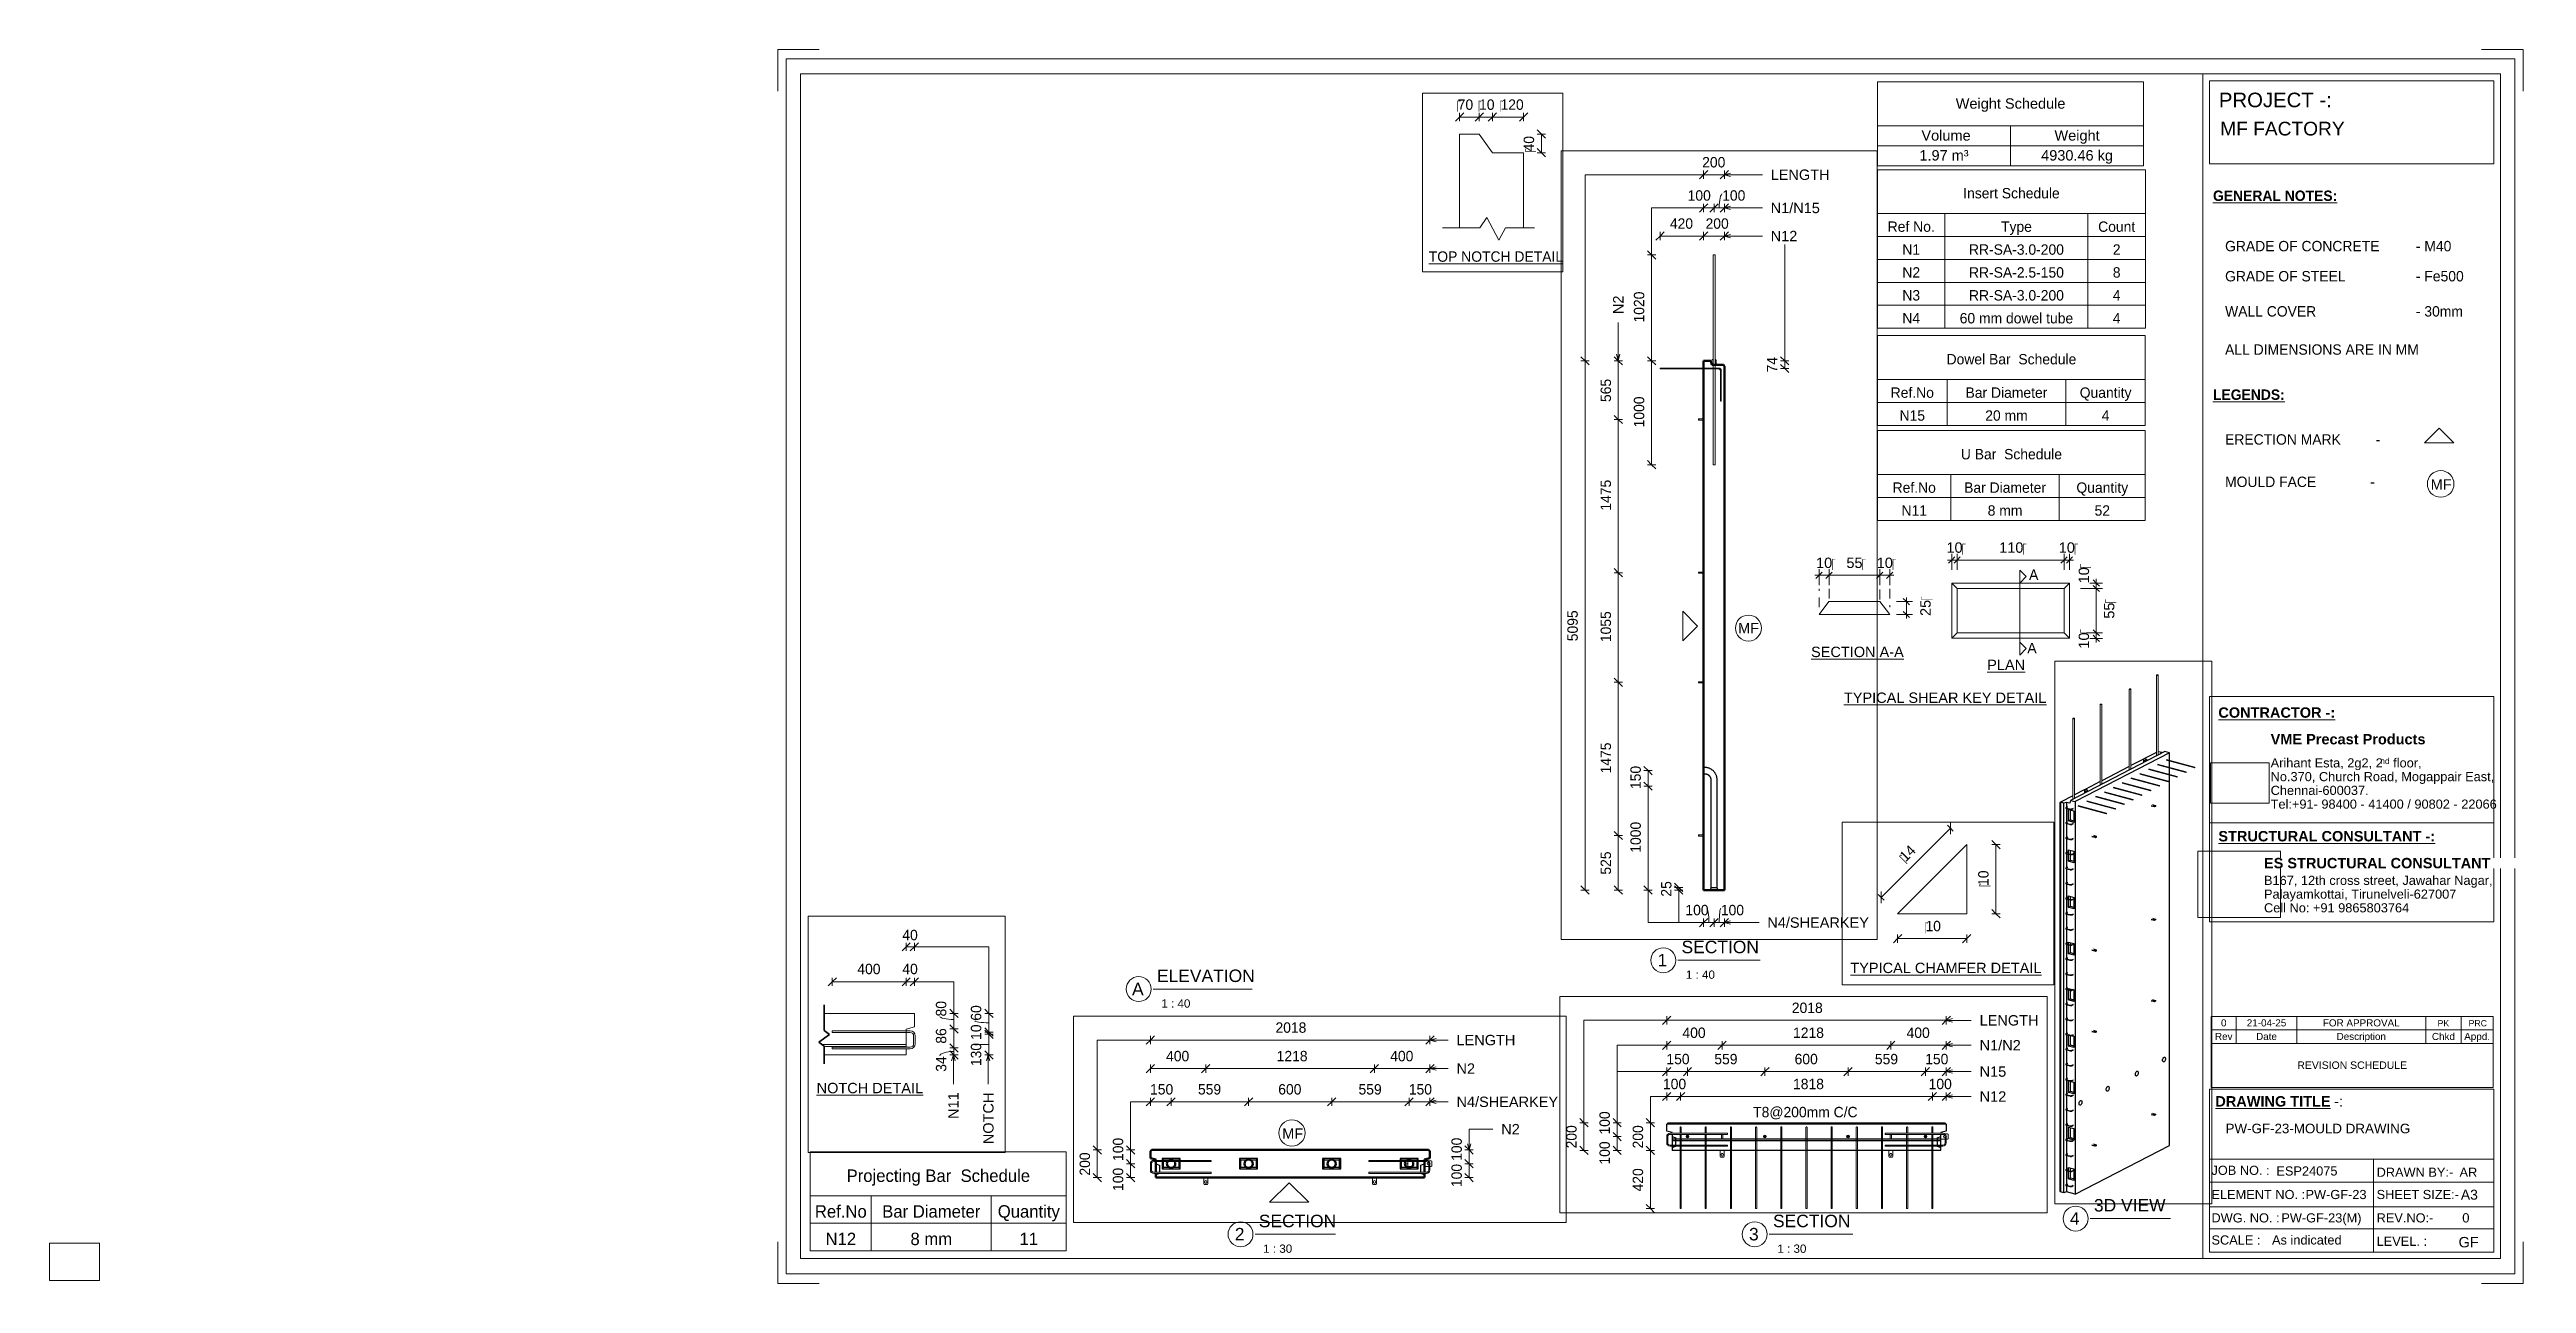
# Paper-space layout 'Layout1' of a CAD drawing. Header units: millimetres. Extents: x 0 to 596, y -1 to 296.
# The model-space entities are those that its viewports show. They can reach past a viewport. Long polylines and large blocks are cut down to what shows.
import ezdxf

# ---------------------------------------------------------------- set-up
doc = ezdxf.new("R2010")
doc.units = ezdxf.units.MM
doc.linetypes.add('Dash', pattern=[6.36, 3.18, -3.18])
doc.linetypes.add('Overhead', pattern=[3.97, 2.38, -1.59])
for name, color, linetype, lineweight in [('A-ANNO-DIMS', 211, 'Continuous', 9), ('A-ANNO-DIMS-1', 211, 'Continuous', 9), ('A-ANNO-DIMS-3', 211, 'Continuous', 9), ('A-ANNO-DIMS-30', 211, 'Continuous', 9), ('A-ANNO-DIMS-40', 211, 'Continuous', 9), ('A-ANNO-DIMS-80', 211, 'Continuous', 9), ('A-DETL', 90, 'Continuous', 18), ('A-DETL-THIN', 151, 'Continuous', 18), ('A-FLOR-OVHD', 1, 'Overhead', 18), ('A-GENM', 13, 'Continuous', 18), ('A-WALL', 113, 'Continuous', 25), ('A-WALL-HDLN', 110, 'Dash', 25), ('G-ANNO-SCHD', 231, 'Continuous', 9), ('G-ANNO-TEXT', 231, 'Continuous', 9), ('G-ANNO-TTLB', 6, 'Continuous', 9), ('G-ANNO-TTLB-MEDM', 33, 'Continuous', 9), ('G-ANNO-TTLB-THIN', 151, 'Continuous', 9), ('S-RBAR', 171, 'Continuous', 18)]:
    doc.layers.add(name, color=color, linetype=linetype, lineweight=lineweight)
doc.layers.add('G-ANNO-NPLT', color=191, linetype='Continuous')
doc.styles.add('Arial_1', font='arial.ttf', dxfattribs={"height": 100})
doc.styles.add('Arial_10', font='arial.ttf', dxfattribs={"height": 1.42976})
doc.styles.add('Arial_11', font='arial.ttf', dxfattribs={"height": 2.25})
doc.styles.add('Arial_12', font='arial.ttf', dxfattribs={"height": 3.3})
doc.styles.add('Arial_13', font='arial.ttf', dxfattribs={"height": 2.3})
doc.styles.add('Arial_14', font='arial.ttf', dxfattribs={"height": 1.8})
doc.styles.add('Arial_15', font='arial.ttf', dxfattribs={"height": 1.7})
doc.styles.add('Arial_16', font='arial.ttf', dxfattribs={"height": 2})
doc.styles.add('Arial_17', font='arial.ttf', dxfattribs={"height": 3})
doc.styles.add('Arial_18', font='arial.ttf', dxfattribs={"height": 1.5})
doc.styles.add('Arial_3', font='arial.ttf', dxfattribs={"height": 75})
doc.styles.add('Arial_4', font='arial.ttf', dxfattribs={"height": 50})
doc.styles.add('Arial_5', font='arial.ttf', dxfattribs={"height": 7.5})
doc.styles.add('Arial_6', font='arial.ttf', dxfattribs={"height": 3.5})
doc.styles.add('Arial_7', font='arial.ttf', dxfattribs={"height": 2.2})
doc.styles.add('Arial_8', font='arial.ttf', dxfattribs={"height": 2.4})
doc.styles.add('Arial_9', font='arial.ttf', dxfattribs={"height": 2.5})
doc.styles.add('Arial_B', font='arialbd.ttf', dxfattribs={"height": 2.5})
doc.styles.add('Nirmala UI', font='Nirmala.ttf', dxfattribs={"height": 2.5})
doc.styles.add('Nirmala UI Semilight', font='NirmalaS.ttf', dxfattribs={"height": 100})
doc.styles.add('Nirmala UI Semilight_1', font='NirmalaS.ttf', dxfattribs={"height": 75})
doc.styles.add('Nirmala UI Semilight_2', font='NirmalaS.ttf', dxfattribs={"height": 50})
doc.styles.add('Nirmala UI Semilight_3', font='NirmalaS.ttf', dxfattribs={"height": 7.5})
doc.styles.add('Nirmala UI Semilight_4', font='NirmalaS.ttf', dxfattribs={"height": 200})
doc.styles.add('Nirmala UI Semilight_5', font='NirmalaS.ttf', dxfattribs={"height": 200})
doc.styles.add('Nirmala UI Semilight_6', font='NirmalaS.ttf', dxfattribs={"height": 2.5})
doc.styles.add('Nirmala UI Semilight_B', font='', dxfattribs={"height": 2.5})
doc.styles.add('Nirmala UI_1', font='Nirmala.ttf', dxfattribs={"height": 3})
doc.styles.get('Nirmala UI Semilight_B').set_extended_font_data('Nirmala UI Semilight', bold=True)
doc.dimstyles.new('Arrow_Filled_-_2_5_NI_UI', dxfattribs={"dimscale": 304.8, "dimtxt": 104.736395, "dimasz": 0.262467, "dimexe": 0.131234, "dimexo": 0.0625, "dimgap": 0.131234, "dimtad": 1, "dimdec": 4, "dimzin": 0, "dimdsep": 46, "dimtxsty": 'Nirmala UI Semilight', "dimblk1": 'OBLIQUE', "dimblk2": 'OBLIQUE', "dimsah": 1, "dimcen": 0.09, "dimazin": 0, "dimtfac": 1, "dimtdec": 4, "dimtix": 1, "dimtmove": 0, "dimatfit": 3, "dimfxl": 0.131234, "dimfxlon": 1, "dimtvp": 1, "dimtolj": 1, "dimtzin": 0, "dimarcsym": 2})
doc.dimstyles.new('Arrow_Filled_-_2_5_NI_UI_1', dxfattribs={"dimscale": 304.8, "dimtxt": 104.736395, "dimasz": 0.262467, "dimexe": 0.131234, "dimexo": 0.0625, "dimgap": 0.131234, "dimtad": 1, "dimdec": 4, "dimzin": 0, "dimdsep": 46, "dimtxsty": 'Nirmala UI Semilight', "dimblk1": 'OBLIQUE', "dimblk2": 'OBLIQUE', "dimsah": 1, "dimcen": 0.09, "dimazin": 0, "dimtfac": 1, "dimtdec": 4, "dimtix": 1, "dimtmove": 2, "dimatfit": 3, "dimfxl": 0.131234, "dimfxlon": 1, "dimtvp": 1, "dimtolj": 1, "dimtzin": 0, "dimarcsym": 2})
doc.dimstyles.new('Arrow_Filled_-_2_5_NI_UI_2', dxfattribs={"dimscale": 304.8, "dimtxt": 104.736395, "dimasz": 0.262467, "dimexe": 0.131234, "dimexo": 0.0625, "dimgap": 0.131234, "dimtad": 1, "dimdec": 4, "dimzin": 0, "dimdsep": 46, "dimtxsty": 'Nirmala UI Semilight', "dimblk1": 'OBLIQUE', "dimblk2": 'OBLIQUE', "dimsah": 1, "dimcen": 0.09, "dimazin": 0, "dimtfac": 1, "dimtdec": 4, "dimtix": 1, "dimtmove": 1, "dimatfit": 3, "dimfxl": 0.131234, "dimfxlon": 1, "dimtvp": 1, "dimtolj": 1, "dimtzin": 0, "dimarcsym": 2})
doc.dimstyles.new('Arrow_Filled_-_2_5_NI_UI_3', dxfattribs={"dimscale": 304.8, "dimtxt": 78.552296, "dimasz": 0.19685, "dimexe": 0.098425, "dimexo": 0.0625, "dimgap": 0.098425, "dimtad": 1, "dimdec": 4, "dimzin": 0, "dimdsep": 46, "dimtxsty": 'Nirmala UI Semilight_1', "dimblk1": 'OBLIQUE', "dimblk2": 'OBLIQUE', "dimsah": 1, "dimcen": 0.09, "dimazin": 0, "dimtfac": 1, "dimtdec": 4, "dimtix": 1, "dimtmove": 0, "dimatfit": 3, "dimfxl": 0.098425, "dimfxlon": 1, "dimtvp": 1, "dimtolj": 1, "dimtzin": 0, "dimarcsym": 2})
doc.dimstyles.new('Arrow_Filled_-_2_5_NI_UI_4', dxfattribs={"dimscale": 304.8, "dimtxt": 78.552296, "dimasz": 0.19685, "dimexe": 0.098425, "dimexo": 0.0625, "dimgap": 0.098425, "dimtad": 1, "dimdec": 4, "dimzin": 0, "dimdsep": 46, "dimtxsty": 'Nirmala UI Semilight_1', "dimblk1": 'OBLIQUE', "dimblk2": 'OBLIQUE', "dimsah": 1, "dimcen": 0.09, "dimazin": 0, "dimtfac": 1, "dimtdec": 4, "dimtix": 1, "dimtmove": 2, "dimatfit": 3, "dimfxl": 0.098425, "dimfxlon": 1, "dimtvp": 1, "dimtolj": 1, "dimtzin": 0, "dimarcsym": 2})
doc.dimstyles.new('Arrow_Filled_-_2_5_NI_UI_5', dxfattribs={"dimscale": 304.8, "dimtxt": 7.85523, "dimasz": 0.019685, "dimexe": 0.009843, "dimexo": 0.0625, "dimgap": 0.009843, "dimtad": 1, "dimdec": 4, "dimzin": 0, "dimdsep": 46, "dimtxsty": 'Nirmala UI Semilight_3', "dimblk1": 'OBLIQUE', "dimblk2": 'OBLIQUE', "dimsah": 1, "dimcen": 0.09, "dimazin": 0, "dimtfac": 1, "dimtdec": 4, "dimtix": 1, "dimtmove": 0, "dimatfit": 3, "dimfxl": 0.009843, "dimfxlon": 1, "dimtvp": 1, "dimtolj": 1, "dimtzin": 0, "dimarcsym": 2})
doc.dimstyles.new('Arrow_Filled_-_2_5_NI_UI_6', dxfattribs={"dimscale": 304.8, "dimtxt": 209.472789, "dimasz": 0.524934, "dimexe": 0.262467, "dimexo": 0.0625, "dimgap": 0.262467, "dimtad": 1, "dimdec": 4, "dimzin": 0, "dimdsep": 46, "dimtxsty": 'Nirmala UI Semilight_4', "dimblk1": 'OBLIQUE', "dimblk2": 'OBLIQUE', "dimsah": 1, "dimcen": 0.09, "dimazin": 0, "dimtfac": 1, "dimtdec": 4, "dimtix": 1, "dimtmove": 2, "dimatfit": 3, "dimfxl": 0.262467, "dimfxlon": 1, "dimtvp": 1, "dimtolj": 1, "dimtzin": 0, "dimarcsym": 2})
doc.dimstyles.new('Arrow_Filled_-_2_5_NI_UI_7', dxfattribs={"dimscale": 304.8, "dimtxt": 209.472789, "dimasz": 0.524934, "dimexe": 0.262467, "dimexo": 0.0625, "dimgap": 0.262467, "dimtad": 1, "dimdec": 4, "dimzin": 0, "dimdsep": 46, "dimtxsty": 'Nirmala UI Semilight_4', "dimblk1": 'OBLIQUE', "dimblk2": 'OBLIQUE', "dimsah": 1, "dimcen": 0.09, "dimazin": 0, "dimtfac": 1, "dimtdec": 4, "dimtix": 1, "dimtmove": 0, "dimatfit": 3, "dimfxl": 0.262467, "dimfxlon": 1, "dimtvp": 1, "dimtolj": 1, "dimtzin": 0, "dimarcsym": 2})
doc.dimstyles.new('Diagonal_-_2_5mm_Arial', dxfattribs={"dimscale": 304.8, "dimtxt": 2.550648, "dimasz": 0.004921, "dimexe": 0.004921, "dimexo": 0.0625, "dimgap": 0.003281, "dimtad": 1, "dimdec": 4, "dimzin": 0, "dimdsep": 46, "dimtxsty": 'Arial_9', "dimblk1": 'OBLIQUE', "dimblk2": 'OBLIQUE', "dimsah": 1, "dimcen": 0.09, "dimdle": 0.003281, "dimazin": 0, "dimtfac": 1, "dimtdec": 4, "dimtix": 1, "dimtmove": 2, "dimatfit": 3, "dimfxl": 0.007874, "dimfxlon": 1, "dimtvp": 1, "dimtolj": 1, "dimtzin": 0, "dimarcsym": 2})
doc.dimstyles.new('Diagonal_-_2_5mm_Arial_1', dxfattribs={"dimscale": 304.8, "dimtxt": 2.550648, "dimasz": 0.004921, "dimexe": 0.004921, "dimexo": 0.0625, "dimgap": 0.003281, "dimtad": 1, "dimdec": 4, "dimzin": 0, "dimdsep": 46, "dimtxsty": 'Arial_9', "dimblk1": 'OBLIQUE', "dimblk2": 'OBLIQUE', "dimsah": 1, "dimcen": 0.09, "dimdle": 0.003281, "dimazin": 0, "dimtfac": 1, "dimtdec": 4, "dimtix": 1, "dimtmove": 0, "dimatfit": 3, "dimfxl": 0.007874, "dimfxlon": 1, "dimtvp": 1, "dimtolj": 1, "dimtzin": 0, "dimarcsym": 2})
picture_1 = doc.add_image_def('image1.jpg', size_in_pixel=(996, 686))
picture_2 = doc.add_image_def('image2.jpg', size_in_pixel=(1600, 1280))

psp = doc.layouts.get("Layout1")

msp = doc.modelspace()

# ---------------------------------------------------------------- texts
at = {"layer": 'G-ANNO-TEXT', "color": 7, "attachment_point": 1}
for s, insert, char_height, width, style in [('LENGTH', (21849.38195, 18965.88539), 75, 514.683375, 'Arial_3'), ('LENGTH', (26022.99234, 18912.12704), 75, 514.683375, 'Arial_3'), ('N2', (21849.38195, 18759.95589), 75, 161.1391875, 'Arial_3'), ('N1/N2', (26022.99234, 18732.12704), 75, 358.3543125, 'Arial_3'), ('N15', (26022.99234, 18542.12704), 75, 230.886, 'Arial_3'), ('40', (29135.30061, 18537.9943), 50, 91.392375, 'Nirmala UI Semilight_2'), ('N4/SHEARKEY', (21849.38195, 18519.95589), 75, 885.063, 'Arial_3'), ('400', (28918.73371, 18374.43991), 50, 136.286875, 'Nirmala UI Semilight_2'), ('40', (29135.30061, 18374.43991), 50, 91.392375, 'Nirmala UI Semilight_2'), ('N12', (26022.99234, 18362.12704), 75, 230.886, 'Arial_3'), ('N2', (22172.41537, 18322.50508), 75, 161.1391875, 'Arial_3'), ('MF', (20591.31547, 18290.86748), 75, 180.3796875, 'Arial_3'), ('\\LNOTCH DETAIL', (28722.93996, 17801.32875), 50, 622.1095, 'Arial_4'), ('LENGTH', (17703.53561, 5541.69621), 100, 686.2445, 'Arial_1'), ('N1/N15', (17703.53561, 5221.69621), 100, 570.8015, 'Arial_1'), ('N12', (17703.53561, 4951.28653), 100, 307.848, 'Arial_1'), ('\\LTYPICAL CHAMFER DETAIL', (29652.27311, 3087.48198), 7.5, 166.9113375, 'Arial_5'), ('\\LTOP NOTCH DETAIL', (30189.18373, 1307.16895), 200, 2975.864, 'Nirmala UI Semilight_5'), ('MF', (17390.07737, 1177.26469), 100, 240.50625, 'Arial_1'), ('N4/SHEARKEY', (17671.29576, -1658.29647), 100, 1180.084, 'Arial_1')]:
    msp.add_mtext(s, dxfattribs=dict(at, insert=insert, char_height=char_height, width=width, style=style))
at = {"layer": 'G-ANNO-TEXT', "color": 7, "attachment_point": 1, "rotation": 90}
for s, insert, char_height, width, style in [('80', (29296.87586, 18120.89979), 50, 89.789, 'Nirmala UI Semilight_2'), ('60', (29465.21867, 18100.51088), 50, 89.789, 'Nirmala UI Semilight_2'), ('10', (29465.21867, 18008.05743), 50, 76.962, 'Nirmala UI Semilight_2'), ('86', (29296.87586, 17989.83049), 50, 89.789, 'Nirmala UI Semilight_2'), ('130', (29465.21867, 17881.70469), 50, 121.8565, 'Nirmala UI Semilight_2'), ('34', (29296.87586, 17854.64001), 50, 91.392375, 'Nirmala UI Semilight_2'), ('N11', (29356.10724, 17627.56958), 50, 153.924, 'Arial_4'), ('NOTCH', (29524.45005, 17505.96958), 50, 301.4345, 'Arial_4'), ('N2', (16186.93675, 4150.12), 100, 214.85225, 'Arial_1')]:
    msp.add_mtext(s, dxfattribs=dict(at, insert=insert, char_height=char_height, width=width, style=style))

# ---------------------------------------------------------------- blocks, each defined once
blk = doc.blocks.new('ES-Landscape-A3 - ES-Landscape-A3-502445-PW-GF-23-MOULD DRAWING')
at = {"layer": 'G-ANNO-TTLB'}
for p, q in [((175.24, 296.27), (185.24, 296.27)), ((175.24, 296.27), (175.24, 286.27)), ((595.24, 296.27), (585.24, 296.27)), ((595.24, 296.27), (595.24, 286.27)), ((519.77, 140.54), (588.2, 140.54)), ((519.77, 86.33), (519.77, 140.54)), ((588.2, 86.33), (588.2, 140.54)), ((519.77, 110.14), (588.2, 110.14)), ((519.77, 6.78), (519.77, 46.03)), ((588.2, 6.78), (588.2, 46.03)), ((559.23, 29.2), (559.23, 6.78)), ((175.24, -0.73), (175.24, 9.27)), ((595.24, -0.73), (595.24, 9.27)), ((175.24, -0.73), (185.24, -0.73)), ((595.24, -0.73), (585.24, -0.73))]:
    blk.add_line(p, q, dxfattribs=at)
at = {"layer": 'G-ANNO-TTLB-MEDM'}
for p, q in [((180.73, 290.44), (180.73, 5.31)), ((180.73, 290.44), (589.79, 290.44)), ((518.17, 290.44), (518.17, 5.31)), ((519.77, 268.77), (519.77, 288.77)), ((519.77, 288.77), (588.2, 288.77)), ((588.2, 288.77), (588.2, 268.77)), ((589.79, 290.44), (589.79, 5.31)), ((588.2, 268.77), (519.77, 268.77)), ((519.77, 86.33), (588.2, 86.33)), ((519.77, 6.78), (588.2, 6.78)), ((180.73, 5.31), (589.79, 5.31))]:
    blk.add_line(p, q, dxfattribs=at)
at = {"layer": 'G-ANNO-TTLB-THIN'}
for p, q in [((177.29, 294.03), (177.29, 1.56)), ((593.23, 294.03), (177.29, 294.03)), ((593.23, 1.56), (593.23, 294.03)), ((519.77, 46.03), (588.2, 46.03)), ((519.77, 29.2), (588.2, 29.2)), ((519.77, 23.64), (588.2, 23.64)), ((519.77, 17.68), (588.2, 17.68)), ((519.77, 12.43), (588.2, 12.43)), ((177.29, 1.56), (593.23, 1.56))]:
    blk.add_line(p, q, dxfattribs=at)
at = {"layer": 'G-ANNO-TTLB', "insert": (534.5, 131.53), "char_height": 2.5, "width": 45.135, "attachment_point": 1, "style": 'Arial_B', "bg_fill": 3, "box_fill_scale": 0, "bg_fill_color": 256, "bg_fill_true_color": 3254780160, "bg_fill_transparency": 256}
blk.add_mtext('VME Precast Products', dxfattribs=at)
at = {"layer": 'G-ANNO-TTLB', "attachment_point": 1}
for s, insert, char_height, width, style in [('Arihant Esta, 2g2, 2', (534.5, 125.68), 2.2, 31.9873, 'Arial_7'), ('nd', (560.89, 125.72), 1.43, 2.7257, 'Arial_10'), (' floor,', (563.14, 125.68), 2.2, 9.1392, 'Arial_7'), ('No.370, Church Road, Mogappair East,', (534.5, 122.37), 2.2, 63.4135, 'Arial_7'), ('Tel:+91- 98400 - 41400 / 90802 - 22066 ', (534.5, 115.75), 2.2, 65.2574, 'Arial_7'), ('Chennai-600037.', (534.5, 119.06), 2.2, 27.6582, 'Arial_7'), ('Cell No: +91 9865803764', (532.9, 90.79), 2.2, 41.0464, 'Arial_7'), ('Palayamkottai, Tirunelveli-627007', (532.9, 94.09), 2.2, 54.4346, 'Arial_7'), ('JOB NO. :', (520.26, 27.61), 2.2, 16.5949, 'Arial_7'), ('DRAWN BY:-', (560, 27.14), 2.2, 21.7257, 'Arial_7'), ('ELEMENT NO. :', (520.26, 21.79), 2.2, 26.5359, 'Arial_7'), ('SHEET SIZE:-', (560, 21.79), 2.2, 23.2489, 'Arial_7'), ('DWG. NO. :', (520.26, 16.16), 2.2, 19.481, 'Arial_7'), ('REV.NO:-', (560, 16.16), 2.2, 16.0338, 'Arial_7'), ('SCALE :', (520.26, 10.84), 2.2, 13.8692, 'Arial_7'), ('LEVEL. :', (560, 10.53), 2.2, 14.3502, 'Arial_7')]:
    blk.add_mtext(s, dxfattribs=dict(at, insert=insert, char_height=char_height, width=width, style=style))
at = {"layer": 'G-ANNO-TTLB'}
image = blk.add_image(picture_1, insert=(520, 114.84), size_in_units=(14.11, 9.72), dxfattribs=at)
image.dxf.flags = 7
image = blk.add_image(picture_2, insert=(516.95, 87.39), size_in_units=(19.92, 15.93), dxfattribs=at)
image.dxf.flags = 7
at = {"layer": 'G-ANNO-TTLB', "attachment_point": 1, "bg_fill": 3, "box_fill_scale": 0, "bg_fill_color": 256, "bg_fill_true_color": 3254780160, "bg_fill_transparency": 256}
for s, insert, char_height, width, style in [('PROJECT -:', (522.05, 285.89), 3.5, 33.3502, 'Arial_6'), ('\\LCONTRACTOR -:', (521.92, 137.94), 2.5, 33.9114, 'Arial_B'), ('\\LSTRUCTURAL CONSULTANT -:', (521.92, 108.18), 2.5, 62.8523, 'Arial_B'), ('ES STRUCTURAL CONSULTANT', (532.9, 101.7), 2.5, 65.6582, 'Arial_B'), ('\\LDRAWING TITLE', (521.19, 44.36), 2.5, 33.4304, 'Arial_B'), ('A3', (580.27, 21.84), 2.4, 4.9705, 'Arial_8')]:
    blk.add_mtext(s, dxfattribs=dict(at, insert=insert, char_height=char_height, width=width, style=style))
at = {"layer": 'G-ANNO-TTLB', "insert": (532.9, 97.4), "char_height": 2.2, "width": 65.1772, "attachment_point": 1, "style": 'Arial_7'}
blk.add_mtext('B167, 12th cross street, Jawahar Nagar,', dxfattribs=at)
at = {"layer": 'G-ANNO-TTLB', "insert": (548.78, 44.36), "char_height": 2.5, "width": 1.2025, "attachment_point": 1, "style": 'Arial_B', "bg_fill": 3, "box_fill_scale": 0, "bg_fill_color": 256, "bg_fill_true_color": 3254780160, "bg_fill_transparency": 256}
blk.add_mtext('\\fArial|b1|i0|c0|p34|; ', dxfattribs=at)
at = {"layer": 'G-ANNO-TTLB', "insert": (549.77, 44.36), "char_height": 2.5, "width": 2.6456, "attachment_point": 1, "style": 'Arial_9', "bg_fill": 3, "box_fill_scale": 0, "bg_fill_color": 256, "bg_fill_true_color": 3254780160, "bg_fill_transparency": 256}
blk.add_mtext('-:', dxfattribs=at)
blk = doc.blocks.new('Viewport - M_View Title-1040-PW-GF-23-MOULD DRAWING')
at = {"layer": 'G-ANNO-TTLB'}
for start, end in [(360, 180), (180, 0)]:
    blk.add_arc((-3.5, 0), 3, start, end, dxfattribs=at)
blk = doc.blocks.new('DIMBLOCK122-PW-GF-23-MOULD DRAWING')
at = {"layer": 'A-ANNO-DIMS-1'}
for p, q in [((492.55, 167.85), (490.98, 167.85)), ((492.55, 168.85), (492.55, 166.54)), ((492.55, 167.85), (494.05, 167.85)), ((492.55, 166.54), (488.74, 166.54)), ((492.55, 166.54), (494.05, 166.54))]:
    blk.add_line(p, q, dxfattribs=at)
at = {"layer": 'A-ANNO-DIMS-1', "lineweight": 35}
for p, q in [((492.55, 167.85), (491.8, 168.6)), ((492.55, 166.54), (491.8, 167.29)), ((492.55, 167.85), (493.3, 167.1)), ((492.55, 166.54), (493.3, 165.79))]:
    blk.add_line(p, q, dxfattribs=at)
at = {"layer": 'A-ANNO-DIMS-1', "color": 0, "insert": (488.3, 167.78), "char_height": 2.5, "width": 4.6147, "attachment_point": 1, "rotation": 90, "line_spacing_factor": 0.941778, "style": 'Arial_9'}
blk.add_mtext('10\\fArial|b0|i0|c254|p34|;\u202a', dxfattribs=at)
blk = doc.blocks.new('_Oblique')
at = {"color": 0, "linetype": 'ByBlock', "lineweight": -2}
blk.add_line((-0.5, -0.5), (0.5, 0.5), dxfattribs=at)
blk = doc.blocks.new('DIMBLOCK123-PW-GF-23-MOULD DRAWING')
at = {"layer": 'A-ANNO-DIMS-1', "lineweight": 35}
for p, q in [((492.55, 166.54), (491.8, 167.29)), ((492.55, 166.54), (493.3, 165.79)), ((492.55, 155.87), (491.8, 156.62)), ((492.55, 155.87), (493.3, 155.12))]:
    blk.add_line(p, q, dxfattribs=at)
at = {"layer": 'A-ANNO-DIMS-1'}
for p, q in [((492.55, 166.54), (488.74, 166.54)), ((492.55, 166.54), (492.55, 155.87)), ((492.55, 166.54), (494.05, 166.54)), ((492.55, 155.87), (490.15, 155.87)), ((492.55, 155.87), (494.05, 155.87))]:
    blk.add_line(p, q, dxfattribs=at)
at = {"layer": 'A-ANNO-DIMS-1', "color": 0, "insert": (494.39, 159.28), "char_height": 2.5, "width": 4.6147, "attachment_point": 1, "rotation": 90, "line_spacing_factor": 0.941778, "style": 'Arial_9'}
blk.add_mtext('55\\fArial|b0|i0|c254|p34|;\u202a', dxfattribs=at)
blk = doc.blocks.new('DIMBLOCK124-PW-GF-23-MOULD DRAWING')
at = {"layer": 'A-ANNO-DIMS-1'}
for p, q in [((492.55, 155.87), (490.15, 155.87)), ((492.55, 155.87), (492.55, 153.55)), ((492.55, 155.87), (494.05, 155.87)), ((492.55, 154.55), (490.98, 154.55)), ((492.55, 154.55), (494.05, 154.55))]:
    blk.add_line(p, q, dxfattribs=at)
at = {"layer": 'A-ANNO-DIMS-1', "lineweight": 35}
for p, q in [((492.55, 155.87), (491.8, 156.62)), ((492.55, 154.55), (491.8, 155.3)), ((492.55, 155.87), (493.3, 155.12)), ((492.55, 154.55), (493.3, 153.8))]:
    blk.add_line(p, q, dxfattribs=at)
at = {"layer": 'A-ANNO-DIMS-1', "color": 0, "insert": (488.3, 152.08), "char_height": 2.5, "width": 4.6147, "attachment_point": 1, "rotation": 90, "line_spacing_factor": 0.941778, "style": 'Arial_9'}
blk.add_mtext('10\\fArial|b0|i0|c254|p34|;\u202a', dxfattribs=at)
blk = doc.blocks.new('DIMBLOCK125-PW-GF-23-MOULD DRAWING')
at = {"layer": 'A-ANNO-DIMS-1'}
for p, q in [((456.75, 173.4), (459.06, 173.4)), ((457.75, 173.4), (457.75, 174.9)), ((457.75, 173.4), (457.75, 171)), ((459.06, 173.4), (459.06, 174.9)), ((459.06, 173.4), (459.06, 171))]:
    blk.add_line(p, q, dxfattribs=at)
at = {"layer": 'A-ANNO-DIMS-1', "lineweight": 35}
for p, q in [((457.75, 173.4), (457, 172.65)), ((457.75, 173.4), (458.5, 174.15)), ((459.06, 173.4), (458.31, 172.65)), ((459.06, 173.4), (459.81, 174.15))]:
    blk.add_line(p, q, dxfattribs=at)
at = {"layer": 'A-ANNO-DIMS-1', "color": 0, "insert": (456.49, 177.65), "char_height": 2.5, "width": 4.6147, "attachment_point": 1, "line_spacing_factor": 0.941778, "style": 'Arial_9'}
blk.add_mtext('10\\fArial|b0|i0|c254|p34|;\u202a', dxfattribs=at)
blk = doc.blocks.new('DIMBLOCK126-PW-GF-23-MOULD DRAWING')
at = {"layer": 'A-ANNO-DIMS-1', "lineweight": 35}
for p, q in [((459.06, 173.4), (458.31, 172.65)), ((459.06, 173.4), (459.81, 174.15)), ((484.78, 173.4), (484.03, 172.65)), ((484.78, 173.4), (485.53, 174.15))]:
    blk.add_line(p, q, dxfattribs=at)
at = {"layer": 'A-ANNO-DIMS-1'}
for p, q in [((459.06, 173.4), (459.06, 174.9)), ((459.06, 173.4), (484.78, 173.4)), ((459.06, 173.4), (459.06, 171)), ((484.78, 173.4), (484.78, 174.9)), ((484.78, 173.4), (484.78, 171))]:
    blk.add_line(p, q, dxfattribs=at)
at = {"layer": 'A-ANNO-DIMS-1', "color": 0, "insert": (469.17, 177.65), "char_height": 2.5, "width": 6.5924, "attachment_point": 1, "line_spacing_factor": 0.941778, "style": 'Arial_9'}
blk.add_mtext('110\\fArial|b0|i0|c254|p34|;\u202a', dxfattribs=at)
blk = doc.blocks.new('DIMBLOCK127-PW-GF-23-MOULD DRAWING')
at = {"layer": 'A-ANNO-DIMS-1', "lineweight": 35}
for p, q in [((484.78, 173.4), (484.03, 172.65)), ((484.78, 173.4), (485.53, 174.15)), ((486.09, 173.4), (485.34, 172.65)), ((486.09, 173.4), (486.84, 174.15))]:
    blk.add_line(p, q, dxfattribs=at)
at = {"layer": 'A-ANNO-DIMS-1'}
for p, q in [((484.78, 173.4), (484.78, 174.9)), ((484.78, 173.4), (487.09, 173.4)), ((484.78, 173.4), (484.78, 171)), ((486.09, 173.4), (486.09, 174.9)), ((486.09, 173.4), (486.09, 171))]:
    blk.add_line(p, q, dxfattribs=at)
at = {"layer": 'A-ANNO-DIMS-1', "color": 0, "insert": (483.51, 177.65), "char_height": 2.5, "width": 4.6147, "attachment_point": 1, "line_spacing_factor": 0.941778, "style": 'Arial_9'}
blk.add_mtext('10\\fArial|b0|i0|c254|p34|;\u202a', dxfattribs=at)
blk = doc.blocks.new('DIMBLOCK128-PW-GF-23-MOULD DRAWING')
at = {"layer": 'A-ANNO-DIMS-1'}
for p, q in [((446.85, 163.4), (444.45, 163.4)), ((446.85, 164.4), (446.85, 159.3)), ((446.85, 163.4), (448.35, 163.4)), ((446.85, 160.3), (444.45, 160.3)), ((446.85, 160.3), (448.35, 160.3))]:
    blk.add_line(p, q, dxfattribs=at)
at = {"layer": 'A-ANNO-DIMS-1', "lineweight": 35}
for p, q in [((446.85, 163.4), (446.1, 164.15)), ((446.85, 160.3), (446.1, 161.05)), ((446.85, 163.4), (447.6, 162.65)), ((446.85, 160.3), (447.6, 159.55))]:
    blk.add_line(p, q, dxfattribs=at)
at = {"layer": 'A-ANNO-DIMS-1', "color": 0, "insert": (450.18, 159.93), "char_height": 2.5, "width": 4.6147, "attachment_point": 1, "rotation": 90, "line_spacing_factor": 0.941778, "style": 'Arial_9'}
blk.add_mtext('25\\fArial|b0|i0|c254|p34|;\u202a', dxfattribs=at)
blk = doc.blocks.new('DIMBLOCK129-PW-GF-23-MOULD DRAWING')
at = {"layer": 'A-ANNO-DIMS-1'}
for p, q in [((424.83, 169.74), (428.24, 169.74)), ((425.83, 169.74), (425.83, 171.24)), ((425.83, 169.74), (425.83, 167.34)), ((428.24, 169.74), (428.24, 171.24)), ((428.24, 169.74), (428.24, 167.34))]:
    blk.add_line(p, q, dxfattribs=at)
at = {"layer": 'A-ANNO-DIMS-1', "lineweight": 35}
for p, q in [((425.83, 169.74), (425.08, 168.99)), ((425.83, 169.74), (426.58, 170.49)), ((428.24, 169.74), (427.49, 168.99)), ((428.24, 169.74), (428.99, 170.49))]:
    blk.add_line(p, q, dxfattribs=at)
at = {"layer": 'A-ANNO-DIMS-1', "color": 0, "insert": (425.11, 173.98), "char_height": 2.5, "width": 4.6147, "attachment_point": 1, "line_spacing_factor": 0.941778, "style": 'Arial_9'}
blk.add_mtext('10\\fArial|b0|i0|c254|p34|;\u202a', dxfattribs=at)
blk = doc.blocks.new('DIMBLOCK130-PW-GF-23-MOULD DRAWING')
at = {"layer": 'A-ANNO-DIMS-1', "lineweight": 35}
for p, q in [((428.24, 169.74), (427.49, 168.99)), ((428.24, 169.74), (428.99, 170.49)), ((440.43, 169.74), (439.68, 168.99)), ((440.43, 169.74), (441.18, 170.49))]:
    blk.add_line(p, q, dxfattribs=at)
at = {"layer": 'A-ANNO-DIMS-1'}
for p, q in [((428.24, 169.74), (428.24, 171.24)), ((428.24, 169.74), (440.43, 169.74)), ((428.24, 169.74), (428.24, 167.34)), ((440.43, 169.74), (440.43, 171.24)), ((440.43, 169.74), (440.43, 167.34))]:
    blk.add_line(p, q, dxfattribs=at)
at = {"layer": 'A-ANNO-DIMS-1', "color": 0, "insert": (432.41, 173.98), "char_height": 2.5, "width": 4.6147, "attachment_point": 1, "line_spacing_factor": 0.941778, "style": 'Arial_9'}
blk.add_mtext('55\\fArial|b0|i0|c254|p34|;\u202a', dxfattribs=at)
blk = doc.blocks.new('DIMBLOCK131-PW-GF-23-MOULD DRAWING')
at = {"layer": 'A-ANNO-DIMS-1', "lineweight": 35}
for p, q in [((440.43, 169.74), (439.68, 168.99)), ((440.43, 169.74), (441.18, 170.49)), ((442.83, 169.74), (442.08, 168.99)), ((442.83, 169.74), (443.58, 170.49))]:
    blk.add_line(p, q, dxfattribs=at)
at = {"layer": 'A-ANNO-DIMS-1'}
for p, q in [((440.43, 169.74), (440.43, 171.24)), ((440.43, 169.74), (443.83, 169.74)), ((440.43, 169.74), (440.43, 167.34)), ((442.83, 169.74), (442.83, 171.24)), ((442.83, 169.74), (442.83, 167.34))]:
    blk.add_line(p, q, dxfattribs=at)
at = {"layer": 'A-ANNO-DIMS-1', "color": 0, "insert": (439.71, 173.98), "char_height": 2.5, "width": 4.6147, "attachment_point": 1, "line_spacing_factor": 0.941778, "style": 'Arial_9'}
blk.add_mtext('10\\fArial|b0|i0|c254|p34|;\u202a', dxfattribs=at)
blk = doc.blocks.new('RR spread anchor face based - RR-SA-3_0-200-1726827-Elevation Right')
at = {"layer": 'A-GENM'}
for p, q in [((18017.93, 3712.78), (18015.43, 3707.78)), ((18025.43, 3712.78), (18017.93, 3712.78)), ((18052.93, 3712.78), (18045.43, 3712.78)), ((18055.43, 3707.78), (18052.93, 3712.78)), ((18015.43, 3707.78), (18015.43, 3660.2)), ((18055.43, 3660), (18055.43, 3707.78))]:
    blk.add_line(p, q, dxfattribs=at)
blk = doc.blocks.new('RR spread anchor face based - RR-SA-2_5-150-1726819-Elevation Right')
at = {"layer": 'A-GENM'}
for p, q in [((17885.43, 3140), (17890.43, 3140)), ((17885.43, 3140), (17885.43, 3130)), ((17890.43, 3140), (17935.43, 3140)), ((17890.43, 3140), (17890.43, 3130)), ((17890.43, 3130), (17885.43, 3130)), ((17935.43, 3130), (17890.43, 3130))]:
    blk.add_line(p, q, dxfattribs=at)
blk = doc.blocks.new('RR spread anchor face based - RR-SA-2_5-150-1726819-Elevation Top')
at = {"layer": 'A-GENM'}
for p, q in [((11260.8, 17935.43), (11260.8, 17890.43)), ((11290.8, 17890.43), (11290.8, 17935.43)), ((11268.8, 17900.93), (11268.8, 17906.93)), ((11282.8, 17906.93), (11282.8, 17900.93)), ((11260.8, 17890.43), (11263.3, 17885.43)), ((11288.3, 17885.43), (11290.8, 17890.43)), ((11263.3, 17885.43), (11288.3, 17885.43))]:
    blk.add_line(p, q, dxfattribs=at)
for centre, start, end in [((11275.8, 17906.93), 0, 180), ((11275.8, 17900.93), 180, 0)]:
    blk.add_arc(centre, 7, start, end, dxfattribs=at)
blk = doc.blocks.new('RR spread anchor face based - RR-SA-3_0-200-1726827-Elevation Top')
at = {"layer": 'A-GENM'}
for p, q in [((12733.8, 18051.43), (12733.8, 18035.43)), ((12733.8, 18051.43), (12733.8, 18035.47)), ((12903.8, 18055.43), (12882.83, 18055.43)), ((12908.8, 18052.93), (12903.8, 18055.43)), ((12908.8, 18017.93), (12908.8, 18052.93)), ((12882.5, 18044.43), (12882.89, 18044.43)), ((12713.91, 18035.43), (12733.8, 18035.43)), ((12733.8, 18035.43), (12733.8, 18015.43)), ((12733.8, 18035.4), (12733.8, 18015.43)), ((12885.8, 18026.43), (12882.5, 18026.43)), ((12903.8, 18015.43), (12908.8, 18017.93)), ((12733.8, 18015.43), (12721.99, 18015.43)), ((12733.8, 18015.43), (12765.61, 18015.43)), ((12853.8, 18015.43), (12885.8, 18015.43)), ((12893.8, 18015.43), (12903.8, 18015.43))]:
    blk.add_line(p, q, dxfattribs=at)
for centre, start, end in [((12882.5, 18035.43), 90, 270), ((12886.5, 18035.43), 324.80773, 43.77435)]:
    blk.add_arc(centre, 9, start, end, dxfattribs=at)
blk = doc.blocks.new('RR spread anchor face based - RR-SA-3_0-200-1726827-Elevation Top1')
at = {"layer": 'A-GENM'}
for p, q in [((11270.8, 18017.93), (11270.8, 18051.43)), ((11280.8, 18051.43), (11280.8, 18017.93)), ((11270.8, 18015.43), (11270.8, 18017.93)), ((11270.8, 18017.93), (11280.8, 18017.93)), ((11280.8, 18017.93), (11280.8, 18015.43)), ((11280.8, 18015.43), (11270.8, 18015.43))]:
    blk.add_line(p, q, dxfattribs=at)
blk = doc.blocks.new('RR spread anchor face based - RR-SA-2_5-150-1726819-Elevation Top1')
at = {"layer": 'A-GENM'}
for p, q in [((11260.8, 17935.43), (11260.8, 17890.43)), ((11290.8, 17890.43), (11290.8, 17935.43)), ((11268.8, 17900.93), (11268.8, 17906.93)), ((11282.8, 17906.93), (11282.8, 17900.93)), ((11260.8, 17890.43), (11263.3, 17885.43)), ((11288.3, 17885.43), (11290.8, 17890.43)), ((11263.3, 17885.43), (11288.3, 17885.43))]:
    blk.add_line(p, q, dxfattribs=at)
for centre, start, end in [((11275.8, 17906.93), 0, 180), ((11275.8, 17900.93), 180, 0)]:
    blk.add_arc(centre, 7, start, end, dxfattribs=at)
blk = doc.blocks.new('RR spread anchor face based - RR-SA-3_0-200-V3-Elevation Top1')
at = {"layer": 'A-GENM'}
for p, q in [((12903.8, 18055.43), (12882.83, 18055.43)), ((12908.8, 18052.93), (12903.8, 18055.43)), ((12908.8, 18017.93), (12908.8, 18052.93)), ((12882.5, 18044.43), (12882.89, 18044.43)), ((12885.8, 18026.43), (12882.5, 18026.43)), ((12903.8, 18015.43), (12908.8, 18017.93)), ((12853.8, 18015.43), (12885.8, 18015.43)), ((12893.8, 18015.43), (12903.8, 18015.43))]:
    blk.add_line(p, q, dxfattribs=at)
for centre, start, end in [((12882.5, 18035.43), 90, 270), ((12886.5, 18035.43), 324.80773, 43.77435)]:
    blk.add_arc(centre, 9, start, end, dxfattribs=at)
blk = doc.blocks.new('Rebar Bar - Part 3166313199-431004-3D Ortho')
at = {"layer": 'S-RBAR'}
for p, q in [((-8254.61, 10610.93), (-8270.7, 10602.58)), ((-8267.02, 10595.48), (-8250.93, 10603.83))]:
    blk.add_line(p, q, dxfattribs=at)
blk = doc.blocks.new('Rebar Bar - Part 2227165887-431004-3D Ortho')
at = {"layer": 'S-RBAR'}
for points in [[(-8270.7, 10602.58, 0), (-8271.28, 10602.27, 0), (-8271.84, 10601.93, 0), (-8272.38, 10601.58, 0), (-8272.91, 10601.21, 0), (-8273.41, 10600.82, 0), (-8273.89, 10600.4, 0), (-8274.35, 10599.95, 0), (-8274.78, 10599.47, 0), (-8275.18, 10598.96, 0), (-8275.55, 10598.41, 0), (-8275.87, 10597.82, 0), (-8276.15, 10597.18, 0), (-8276.38, 10596.52, 0), (-8276.54, 10595.82, 0), (-8276.62, 10595.1, 0), (-8276.63, 10594.38, 0), (-8276.56, 10593.66, 0), (-8276.42, 10592.95, 0), (-8276.21, 10592.28, 0), (-8275.95, 10591.64, 0), (-8275.63, 10591.04, 0), (-8275.27, 10590.48, 0), (-8274.88, 10589.95, 0), (-8274.45, 10589.46, 0), (-8274, 10589.01, 0), (-8273.53, 10588.58, 0), (-8273.03, 10588.18, 0), (-8272.51, 10587.81, 0), (-8271.97, 10587.45, 0), (-8271.42, 10587.12, 0), (-8270.84, 10586.8, 0), (-8270.25, 10586.5, 0), (-8269.63, 10586.21, 0), (-8269, 10585.94, 0), (-8268.35, 10585.68, 0), (-8267.68, 10585.43, 0), (-8267, 10585.2, 0), (-8266.29, 10584.98, 0), (-8265.57, 10584.77, 0), (-8265.38, 10584.72, 0)], [(-8268.72, 10595.07, 0), (-8268.71, 10595.05, 0), (-8268.67, 10595.01, 0), (-8268.61, 10594.93, 0), (-8268.5, 10594.82, 0), (-8268.37, 10594.7, 0), (-8268.19, 10594.56, 0), (-8267.98, 10594.4, 0), (-8267.74, 10594.24, 0), (-8267.45, 10594.07, 0), (-8267.14, 10593.89, 0), (-8266.79, 10593.71, 0), (-8266.4, 10593.53, 0), (-8265.99, 10593.35, 0), (-8265.55, 10593.17, 0), (-8265.08, 10593, 0), (-8264.58, 10592.83, 0), (-8264.06, 10592.66, 0), (-8263.51, 10592.5, 0), (-8263.29, 10592.44, 0)], [(-8268.71, 10594.25, 0), (-8268.67, 10594.3, 0), (-8268.61, 10594.38, 0), (-8268.5, 10594.48, 0), (-8268.37, 10594.61, 0), (-8268.19, 10594.75, 0), (-8267.98, 10594.9, 0), (-8267.74, 10595.07, 0), (-8267.45, 10595.24, 0), (-8267.14, 10595.42, 0), (-8267.02, 10595.48, 0)]]:
    blk.add_polyline3d(points, dxfattribs=at)
blk = doc.blocks.new('Rebar Bar - Part 981547073-431004-3D Ortho')
at = {"layer": 'S-RBAR'}
for p, q in [((-8225.98, 10582.37), (-8263.29, 10592.44)), ((-8265.38, 10584.72), (-8228.07, 10574.65))]:
    blk.add_line(p, q, dxfattribs=at)
blk = doc.blocks.new('Rebar Bar - Part 2227165887-V4-3D Ortho')
at = {"layer": 'S-RBAR'}
for points in [[(-8200.95, 10583.76, 0), (-8201.31, 10583.58, 0), (-8201.7, 10583.4, 0), (-8202.13, 10583.22, 0), (-8202.58, 10583.04, 0), (-8203.06, 10582.87, 0), (-8203.57, 10582.7, 0), (-8204.1, 10582.54, 0), (-8204.65, 10582.38, 0), (-8205.23, 10582.23, 0), (-8205.83, 10582.09, 0), (-8206.45, 10581.95, 0), (-8207.08, 10581.83, 0), (-8207.73, 10581.71, 0), (-8208.4, 10581.6, 0), (-8209.08, 10581.51, 0), (-8209.77, 10581.42, 0), (-8210.47, 10581.34, 0), (-8211.19, 10581.27, 0), (-8211.91, 10581.22, 0), (-8212.64, 10581.17, 0), (-8213.37, 10581.14, 0), (-8214.11, 10581.11, 0), (-8214.85, 10581.1, 0), (-8215.59, 10581.1, 0), (-8216.33, 10581.11, 0), (-8217.06, 10581.13, 0), (-8217.8, 10581.16, 0), (-8218.53, 10581.2, 0), (-8219.25, 10581.26, 0), (-8219.97, 10581.32, 0), (-8220.67, 10581.39, 0), (-8221.37, 10581.48, 0), (-8222.05, 10581.57, 0), (-8222.72, 10581.68, 0), (-8223.38, 10581.79, 0), (-8224.02, 10581.91, 0), (-8224.64, 10582.05, 0), (-8225.25, 10582.19, 0), (-8225.83, 10582.33, 0), (-8225.98, 10582.37, 0)], [(-8197.26, 10576.65, 0), (-8197.86, 10576.36, 0), (-8198.48, 10576.07, 0), (-8199.12, 10575.8, 0), (-8199.77, 10575.55, 0), (-8200.44, 10575.31, 0), (-8201.13, 10575.08, 0), (-8201.84, 10574.86, 0), (-8202.56, 10574.66, 0), (-8203.3, 10574.47, 0), (-8204.05, 10574.29, 0), (-8204.82, 10574.12, 0), (-8205.6, 10573.97, 0), (-8206.39, 10573.82, 0), (-8207.2, 10573.69, 0), (-8208.01, 10573.58, 0), (-8208.83, 10573.47, 0), (-8209.66, 10573.38, 0), (-8210.5, 10573.3, 0), (-8211.35, 10573.24, 0), (-8212.2, 10573.18, 0), (-8213.05, 10573.14, 0), (-8213.91, 10573.12, 0), (-8214.77, 10573.1, 0), (-8215.63, 10573.1, 0), (-8216.49, 10573.11, 0), (-8217.34, 10573.13, 0), (-8218.2, 10573.17, 0), (-8219.05, 10573.22, 0), (-8219.9, 10573.28, 0), (-8220.74, 10573.36, 0), (-8221.57, 10573.45, 0), (-8222.4, 10573.55, 0), (-8223.21, 10573.66, 0), (-8224.02, 10573.78, 0), (-8224.82, 10573.92, 0), (-8225.6, 10574.07, 0), (-8226.37, 10574.24, 0), (-8227.13, 10574.41, 0), (-8227.87, 10574.6, 0), (-8228.07, 10574.65, 0)]]:
    blk.add_polyline3d(points, dxfattribs=at)
blk = doc.blocks.new('Rebar Bar - Part 3131074535-431004-3D Ortho')
at = {"layer": 'S-RBAR'}
for p, q in [((-8184.86, 10592.1), (-8200.95, 10583.76)), ((-8197.26, 10576.65), (-8181.17, 10585))]:
    blk.add_line(p, q, dxfattribs=at)
blk = doc.blocks.new('Rebar Bar - Part 3131074535-V5-3D Ortho')
at = {"layer": 'S-RBAR'}
for p, q in [((-8184.64, 10229.07), (-8200.95, 10220.61)), ((-8197.26, 10213.51), (-8181.17, 10221.86))]:
    blk.add_line(p, q, dxfattribs=at)
blk = doc.blocks.new('Rebar Bar - Part 3131074535-V6-3D Ortho')
at = {"layer": 'S-RBAR'}
for p, q in [((-8178.39, 10050.74), (-8200.95, 10039.04)), ((-8197.26, 10031.94), (-8178.39, 10041.73))]:
    blk.add_line(p, q, dxfattribs=at)
blk = doc.blocks.new('Rebar Bar - Part 3131074535-V7-3D Ortho')
at = {"layer": 'S-RBAR'}
for p, q in [((-8185.03, 7686.85), (-8200.95, 7678.59)), ((-8197.26, 7671.49), (-8181.17, 7679.84))]:
    blk.add_line(p, q, dxfattribs=at)
blk = doc.blocks.new('Rebar Bar - Part 3166313199-V8-3D Ortho')
at = {"layer": 'S-RBAR'}
for p, q in [((-8254.61, 6979.47), (-8270.7, 6971.12)), ((-8267.02, 6964.02), (-8250.67, 6972.51))]:
    blk.add_line(p, q, dxfattribs=at)
blk = doc.blocks.new('RR spread anchor face based - RR-SA-3_0-200-1726827-3D Ortho')
at = {"layer": 'A-GENM'}
for p, q in [((-8049.82, 10815.68), (-8043.97, 10818.71)), ((-8043.97, 10818.71), (-8015.58, 10811.05)), ((-8049.82, 10815.68), (-8051.85, 10811.59)), ((-8051.85, 10811.59), (-8051.85, 10772.38)), ((-8021.43, 10808.02), (-8049.82, 10815.68)), ((-8021.43, 10808.02), (-8015.58, 10811.05)), ((-8015.58, 10811.05), (-8013.56, 10805.87)), ((-8019.41, 10802.83), (-8021.43, 10808.02)), ((-8013.56, 10805.87), (-8019.41, 10802.83)), ((-8019.41, 10789.22), (-8019.41, 10802.83)), ((-8013.56, 10805.87), (-8013.56, 10792.25)), ((-8042.93, 10789.43), (-8042.93, 10793.14)), ((-8037.08, 10796.17), (-8037.08, 10792.46)), ((-8028.33, 10785.49), (-8028.38, 10784.49)), ((-8028.33, 10789.2), (-8028.33, 10785.49))]:
    blk.add_line(p, q, dxfattribs=at)
for points in [[(-8042.93, 10793.14, 0), (-8042.68, 10795.23, 0), (-8041.95, 10797.05, 0), (-8040.79, 10798.46, 0), (-8039.28, 10799.38, 0), (-8037.52, 10799.74, 0), (-8035.63, 10799.51, 0), (-8033.74, 10798.72, 0), (-8031.98, 10797.41, 0), (-8030.47, 10795.68, 0), (-8029.31, 10793.64, 0), (-8028.58, 10791.43, 0), (-8028.33, 10789.2, 0)], [(-8036.34, 10799.63, 0), (-8036.83, 10798.27, 0), (-8037.08, 10796.17, 0)], [(-8037.52, 10779.91, 0), (-8039.28, 10781.22, 0), (-8040.79, 10782.95, 0), (-8041.95, 10784.99, 0), (-8042.68, 10787.2, 0), (-8042.93, 10789.43, 0)], [(-8037.08, 10792.46, 0), (-8036.83, 10790.24, 0), (-8036.1, 10788.03, 0), (-8034.94, 10785.99, 0), (-8033.43, 10784.25, 0), (-8031.67, 10782.94, 0)]]:
    blk.add_polyline3d(points, dxfattribs=at)
blk = doc.blocks.new('RR spread anchor face based - RR-SA-2_5-150-1726819-3D Ortho')
at = {"layer": 'A-GENM'}
for p, q in [((-7906.32, 10255.02), (-7942.82, 10264.87)), ((-7960.37, 10255.76), (-7923.87, 10245.91)), ((-7924.38, 10256.2), (-7919.52, 10254.89)), ((-7918.35, 10245.57), (-7903.73, 10253.16)), ((-7903.73, 10253.16), (-7906.32, 10255.02)), ((-7903.73, 10253.16), (-7903.73, 10243.89)), ((-7923.87, 10236.64), (-7960.37, 10246.49)), ((-7927.71, 10250.64), (-7932.57, 10251.95)), ((-7923.87, 10245.91), (-7918.35, 10245.57)), ((-7923.87, 10236.64), (-7923.87, 10245.91)), ((-7918.35, 10245.57), (-7918.35, 10236.3)), ((-7918.35, 10236.3), (-7923.87, 10236.64)), ((-7903.73, 10243.89), (-7918.35, 10236.3))]:
    blk.add_line(p, q, dxfattribs=at)
for points in [[(-7932.57, 10251.95, 0), (-7933.9, 10252.42, 0), (-7934.86, 10253, 0), (-7935.39, 10253.66, 0), (-7935.44, 10254.34, 0), (-7935.02, 10255, 0), (-7934.16, 10255.61, 0), (-7932.9, 10256.1, 0), (-7931.35, 10256.46, 0), (-7929.6, 10256.66, 0), (-7927.77, 10256.68, 0), (-7925.99, 10256.52, 0), (-7924.38, 10256.2, 0)], [(-7919.52, 10254.89, 0), (-7918.19, 10254.42, 0), (-7917.23, 10253.84, 0), (-7916.7, 10253.18, 0), (-7916.65, 10252.5, 0), (-7917.07, 10251.83, 0), (-7917.93, 10251.23, 0), (-7919.19, 10250.73, 0), (-7920.74, 10250.37, 0), (-7922.49, 10250.18, 0), (-7924.32, 10250.16, 0), (-7926.1, 10250.31, 0), (-7927.71, 10250.64, 0)]]:
    blk.add_polyline3d(points, dxfattribs=at)
blk = doc.blocks.new('Rebar Bar - Part 1814174108-431004-3D Ortho')
at = {"layer": 'S-RBAR'}
for p, q in [((-7511, 12023.3), (-7511, 11053.03)), ((-7491, 11063.41), (-7491, 12023.3))]:
    blk.add_line(p, q, dxfattribs=at)
for points in [[(-7495.15, 12026.34, 0), (-7497.45, 12026.8, 0), (-7499.99, 12027.03, 0), (-7502.6, 12027, 0), (-7505.1, 12026.72, 0), (-7507.32, 12026.2, 0), (-7509.11, 12025.49, 0), (-7510.35, 12024.63, 0), (-7510.95, 12023.68, 0), (-7510.87, 12022.7, 0), (-7510.12, 12021.77, 0), (-7508.75, 12020.94, 0), (-7506.85, 12020.27, 0)], [(-7506.85, 12020.27, 0), (-7504.55, 12019.81, 0), (-7502.01, 12019.58, 0), (-7499.4, 12019.61, 0), (-7496.9, 12019.89, 0), (-7494.68, 12020.4, 0), (-7492.89, 12021.11, 0), (-7491.65, 12021.97, 0), (-7491.05, 12022.93, 0), (-7491.13, 12023.9, 0), (-7491.88, 12024.84, 0), (-7493.25, 12025.67, 0), (-7495.15, 12026.34, 0)]]:
    blk.add_polyline3d(points, dxfattribs=at)
blk = doc.blocks.new('Rebar Bar - Part 1026889929-431004-3D Ortho')
at = {"layer": 'S-RBAR'}
for p, q in [((-8188.94, 11671.52), (-8188.94, 10701.25)), ((-8168.94, 10711.63), (-8168.94, 11671.52))]:
    blk.add_line(p, q, dxfattribs=at)
for points in [[(-8173.09, 11674.55, 0), (-8175.38, 11675.01, 0), (-8177.93, 11675.24, 0), (-8180.53, 11675.21, 0), (-8183.03, 11674.93, 0), (-8185.26, 11674.42, 0), (-8187.05, 11673.7, 0), (-8188.28, 11672.84, 0), (-8188.88, 11671.89, 0), (-8188.81, 11670.92, 0), (-8188.06, 11669.98, 0), (-8186.68, 11669.15, 0), (-8184.78, 11668.48, 0)], [(-8184.78, 11668.48, 0), (-8182.49, 11668.02, 0), (-8179.95, 11667.79, 0), (-8177.34, 11667.82, 0), (-8174.84, 11668.1, 0), (-8172.61, 11668.62, 0), (-8170.82, 11669.33, 0), (-8169.59, 11670.19, 0), (-8168.99, 11671.14, 0), (-8169.06, 11672.11, 0), (-8169.81, 11673.05, 0), (-8171.19, 11673.88, 0), (-8173.09, 11674.55, 0)]]:
    blk.add_polyline3d(points, dxfattribs=at)
blk = doc.blocks.new('Rebar Bar - Part 1386382727-431004-3D Ortho')
at = {"layer": 'S-RBAR'}
for p, q in [((-7184.03, 12192.97), (-7184.03, 11222.71)), ((-7164.03, 11233.08), (-7164.03, 12192.97))]:
    blk.add_line(p, q, dxfattribs=at)
for points in [[(-7168.18, 12196.01, 0), (-7170.48, 12196.47, 0), (-7173.02, 12196.7, 0), (-7175.63, 12196.67, 0), (-7178.13, 12196.39, 0), (-7180.35, 12195.87, 0), (-7182.14, 12195.16, 0), (-7183.37, 12194.3, 0), (-7183.98, 12193.35, 0), (-7183.9, 12192.38, 0), (-7183.15, 12191.44, 0), (-7181.78, 12190.61, 0), (-7179.88, 12189.94, 0)], [(-7179.88, 12189.94, 0), (-7177.58, 12189.48, 0), (-7175.04, 12189.25, 0), (-7172.43, 12189.28, 0), (-7169.93, 12189.56, 0), (-7167.71, 12190.07, 0), (-7165.92, 12190.79, 0), (-7164.68, 12191.65, 0), (-7164.08, 12192.6, 0), (-7164.16, 12193.57, 0), (-7164.91, 12194.51, 0), (-7166.28, 12195.34, 0), (-7168.18, 12196.01, 0)]]:
    blk.add_polyline3d(points, dxfattribs=at)
blk = doc.blocks.new('Rebar Bar - Part 4226160731-431004-3D Ortho')
at = {"layer": 'S-RBAR'}
for p, q in [((-7785.38, 10531.87), (-8127.54, 10624.21)), ((-8129.62, 10616.49), (-7787.46, 10524.14))]:
    blk.add_line(p, q, dxfattribs=at)
for points in [[(-7784.08, 10529.22, 0), (-7784.16, 10530.14, 0), (-7784.39, 10530.91, 0), (-7784.76, 10531.49, 0), (-7785.25, 10531.83, 0), (-7785.81, 10531.9, 0), (-7786.42, 10531.72, 0), (-7787.02, 10531.27, 0), (-7787.59, 10530.61, 0), (-7788.07, 10529.77, 0), (-7788.44, 10528.81, 0), (-7788.68, 10527.79, 0), (-7788.76, 10526.79, 0)], [(-7788.76, 10526.79, 0), (-7788.68, 10525.87, 0), (-7788.44, 10525.1, 0), (-7788.07, 10524.52, 0), (-7787.59, 10524.19, 0), (-7787.02, 10524.11, 0), (-7786.42, 10524.3, 0), (-7785.81, 10524.74, 0), (-7785.25, 10525.4, 0), (-7784.76, 10526.24, 0), (-7784.39, 10527.2, 0), (-7784.16, 10528.22, 0), (-7784.08, 10529.22, 0)]]:
    blk.add_polyline3d(points, dxfattribs=at)
blk = doc.blocks.new('Rebar Bar - Part 4226160731-V9-3D Ortho')
at = {"layer": 'S-RBAR'}
for p, q in [((-7147.33, 10862.95), (-7489.5, 10955.3)), ((-7491.11, 10947.45), (-7149.42, 10855.23))]:
    blk.add_line(p, q, dxfattribs=at)
for points in [[(-7146.04, 10860.31, 0), (-7146.12, 10861.23, 0), (-7146.35, 10862, 0), (-7146.72, 10862.57, 0), (-7147.21, 10862.91, 0), (-7147.77, 10862.99, 0), (-7148.38, 10862.8, 0), (-7148.98, 10862.36, 0), (-7149.55, 10861.7, 0), (-7150.03, 10860.86, 0), (-7150.4, 10859.9, 0), (-7150.64, 10858.88, 0), (-7150.72, 10857.88, 0)], [(-7150.72, 10857.88, 0), (-7150.64, 10856.96, 0), (-7150.4, 10856.19, 0), (-7150.03, 10855.61, 0), (-7149.55, 10855.27, 0), (-7148.98, 10855.2, 0), (-7148.38, 10855.38, 0), (-7147.77, 10855.82, 0), (-7147.21, 10856.49, 0), (-7146.72, 10857.33, 0), (-7146.35, 10858.29, 0), (-7146.12, 10859.31, 0), (-7146.04, 10860.31, 0)]]:
    blk.add_polyline3d(points, dxfattribs=at)
blk = doc.blocks.new('DIMBLOCK65-Elevation Right')
at = {"layer": 'A-ANNO-DIMS-40'}
for p, q in [((17058.42, 5491.54), (17098.42, 5531.54)), ((17058.42, 5491.54), (17058.42, 5531.54)), ((17258.42, 5491.54), (17298.42, 5531.54)), ((17258.42, 5491.54), (17258.42, 5531.54)), ((17058.42, 5491.54), (17018.42, 5451.54)), ((17058.42, 5491.54), (17258.42, 5491.54)), ((17058.42, 5491.54), (17058.42, 5451.54)), ((17258.42, 5491.54), (17218.42, 5451.54)), ((17258.42, 5491.54), (17258.42, 5451.54))]:
    blk.add_line(p, q, dxfattribs=at)
at = {"layer": 'A-ANNO-DIMS-40', "color": 0, "insert": (17044.16, 5662.01), "char_height": 100, "width": 274.2189, "attachment_point": 1, "line_spacing_factor": 1.142579, "style": 'Nirmala UI Semilight'}
blk.add_mtext('200', dxfattribs=at)
blk = doc.blocks.new('DIMBLOCK66-Elevation Right')
at = {"layer": 'A-ANNO-DIMS-40'}
for p, q in [((17058.42, 5171.54), (17098.42, 5211.54)), ((17058.42, 5171.54), (17058.42, 5211.54)), ((17158.42, 5171.54), (17198.42, 5211.54)), ((17158.42, 5171.54), (17158.42, 5211.54)), ((17058.42, 5171.54), (17018.42, 5131.54)), ((17058.42, 5171.54), (17158.42, 5171.54)), ((17058.42, 5171.54), (17058.42, 5131.54)), ((17158.42, 5171.54), (17118.42, 5131.54)), ((17158.42, 5171.54), (17158.42, 5131.54))]:
    blk.add_line(p, q, dxfattribs=at)
at = {"layer": 'A-ANNO-DIMS-40', "color": 0, "insert": (16904.04, 5342.01), "char_height": 100, "width": 246.797, "attachment_point": 1, "line_spacing_factor": 1.142579, "style": 'Nirmala UI Semilight'}
blk.add_mtext('100', dxfattribs=at)
blk = doc.blocks.new('DIMBLOCK67-Elevation Right')
at = {"layer": 'A-ANNO-DIMS-40'}
for p, q in [((17158.42, 5171.54), (17198.42, 5211.54)), ((17158.42, 5171.54), (17158.42, 5211.54)), ((17258.42, 5171.54), (17298.42, 5211.54)), ((17258.42, 5171.54), (17258.42, 5211.54)), ((17158.42, 5171.54), (17118.42, 5131.54)), ((17158.42, 5171.54), (17258.42, 5171.54)), ((17158.42, 5171.54), (17158.42, 5131.54)), ((17258.42, 5171.54), (17218.42, 5131.54)), ((17258.42, 5171.54), (17258.42, 5131.54))]:
    blk.add_line(p, q, dxfattribs=at)
blk.add_ellipse((17236.69, 5171.54), major_axis=(0, 135.21), ratio=0.209091, start_param=0, end_param=1.570796, dxfattribs=at)
at = {"layer": 'A-ANNO-DIMS-40', "color": 0, "insert": (17236.69, 5342.01), "char_height": 100, "width": 246.797, "attachment_point": 1, "line_spacing_factor": 1.142579, "style": 'Nirmala UI Semilight'}
blk.add_mtext('100', dxfattribs=at)
blk = doc.blocks.new('DIMBLOCK68-Elevation Right')
at = {"layer": 'A-ANNO-DIMS-40'}
for p, q in [((16237.09, 3700), (16197.09, 3740)), ((16237.09, 3700), (16197.09, 3700)), ((16237.09, 3700), (16237.09, 3135)), ((16237.09, 3700), (16277.09, 3660)), ((16237.09, 3700), (16277.09, 3700)), ((16237.09, 3135), (16197.09, 3175)), ((16237.09, 3135), (16197.09, 3135)), ((16237.09, 3135), (16277.09, 3095)), ((16237.09, 3135), (16277.09, 3135))]:
    blk.add_line(p, q, dxfattribs=at)
at = {"layer": 'A-ANNO-DIMS-40', "color": 0, "insert": (16066.62, 3303.24), "char_height": 100, "width": 274.2189, "attachment_point": 1, "rotation": 90, "line_spacing_factor": 1.142579, "style": 'Nirmala UI Semilight'}
blk.add_mtext('565', dxfattribs=at)
blk = doc.blocks.new('DIMBLOCK69-Elevation Right')
at = {"layer": 'A-ANNO-DIMS-40'}
for p, q in [((16237.09, 3135), (16197.09, 3175)), ((16237.09, 3135), (16197.09, 3135)), ((16237.09, 3135), (16237.09, 1660)), ((16237.09, 3135), (16277.09, 3095)), ((16237.09, 3135), (16277.09, 3135)), ((16237.09, 1660), (16197.09, 1700)), ((16237.09, 1660), (16197.09, 1660)), ((16237.09, 1660), (16277.09, 1620)), ((16237.09, 1660), (16277.09, 1660))]:
    blk.add_line(p, q, dxfattribs=at)
at = {"layer": 'A-ANNO-DIMS-40', "color": 0, "insert": (16066.62, 2257.53), "char_height": 100, "width": 335.9182, "attachment_point": 1, "rotation": 90, "line_spacing_factor": 1.142579, "style": 'Nirmala UI Semilight'}
blk.add_mtext('1475', dxfattribs=at)
blk = doc.blocks.new('DIMBLOCK70-Elevation Right')
at = {"layer": 'A-ANNO-DIMS-40'}
for p, q in [((16237.09, 1660), (16197.09, 1700)), ((16237.09, 1660), (16197.09, 1660)), ((16237.09, 1660), (16237.09, 604.9)), ((16237.09, 1660), (16277.09, 1620)), ((16237.09, 1660), (16277.09, 1660)), ((16237.09, 604.9), (16197.09, 644.9)), ((16237.09, 604.9), (16197.09, 604.9)), ((16237.09, 604.9), (16277.09, 564.9)), ((16237.09, 604.9), (16277.09, 604.9))]:
    blk.add_line(p, q, dxfattribs=at)
at = {"layer": 'A-ANNO-DIMS-40', "color": 0, "insert": (16066.62, 991.53), "char_height": 100, "width": 338.2033, "attachment_point": 1, "rotation": 90, "line_spacing_factor": 1.142579, "style": 'Nirmala UI Semilight'}
blk.add_mtext('1055', dxfattribs=at)
blk = doc.blocks.new('DIMBLOCK71-Elevation Right')
at = {"layer": 'A-ANNO-DIMS-40'}
for p, q in [((16237.09, 604.9), (16197.09, 644.9)), ((16237.09, 604.9), (16197.09, 604.9)), ((16237.09, 604.9), (16237.09, -870.1)), ((16237.09, 604.9), (16277.09, 564.9)), ((16237.09, 604.9), (16277.09, 604.9)), ((16237.09, -870.1), (16197.09, -830.1)), ((16237.09, -870.1), (16197.09, -870.1)), ((16237.09, -870.1), (16277.09, -910.1)), ((16237.09, -870.1), (16277.09, -870.1))]:
    blk.add_line(p, q, dxfattribs=at)
at = {"layer": 'A-ANNO-DIMS-40', "color": 0, "insert": (16066.62, -272.57), "char_height": 100, "width": 335.9182, "attachment_point": 1, "rotation": 90, "line_spacing_factor": 1.142579, "style": 'Nirmala UI Semilight'}
blk.add_mtext('1475', dxfattribs=at)
blk = doc.blocks.new('DIMBLOCK72-Elevation Right')
at = {"layer": 'A-ANNO-DIMS-40'}
for p, q in [((16237.09, -870.1), (16197.09, -830.1)), ((16237.09, -870.1), (16197.09, -870.1)), ((16237.09, -870.1), (16237.09, -1395)), ((16237.09, -870.1), (16277.09, -910.1)), ((16237.09, -870.1), (16277.09, -870.1)), ((16237.09, -1395), (16197.09, -1355)), ((16237.09, -1395), (16197.09, -1395)), ((16237.09, -1395), (16277.09, -1435)), ((16237.09, -1395), (16277.09, -1395))]:
    blk.add_line(p, q, dxfattribs=at)
at = {"layer": 'A-ANNO-DIMS-40', "color": 0, "insert": (16066.62, -1246.81), "char_height": 100, "width": 274.2189, "attachment_point": 1, "rotation": 90, "line_spacing_factor": 1.142579, "style": 'Nirmala UI Semilight'}
blk.add_mtext('525', dxfattribs=at)
blk = doc.blocks.new('DIMBLOCK73-Elevation Right')
at = {"layer": 'A-ANNO-DIMS-40'}
for p, q in [((15917.09, 3700), (15877.09, 3740)), ((15917.09, 3700), (15877.09, 3700)), ((15917.09, 3700), (15917.09, -1395)), ((15917.09, 3700), (15957.09, 3660)), ((15917.09, 3700), (15957.09, 3700)), ((15917.09, -1395), (15877.09, -1355)), ((15917.09, -1395), (15877.09, -1395)), ((15917.09, -1395), (15957.09, -1435)), ((15917.09, -1395), (15957.09, -1395))]:
    blk.add_line(p, q, dxfattribs=at)
at = {"layer": 'A-ANNO-DIMS-40', "color": 0, "insert": (15746.62, 1000.16), "char_height": 100, "width": 365.6252, "attachment_point": 1, "rotation": 90, "line_spacing_factor": 1.142579, "style": 'Nirmala UI Semilight'}
blk.add_mtext('5095', dxfattribs=at)
blk = doc.blocks.new('DIMBLOCK74-Elevation Right')
at = {"layer": 'A-ANNO-DIMS-40'}
for p, q in [((16523.98, -245), (16483.98, -205)), ((16523.98, -245), (16483.98, -245)), ((16523.98, -245), (16523.98, -395)), ((16523.98, -245), (16563.98, -285)), ((16523.98, -245), (16563.98, -245)), ((16523.98, -395), (16483.98, -355)), ((16523.98, -395), (16483.98, -395)), ((16523.98, -395), (16563.98, -435)), ((16523.98, -395), (16563.98, -395))]:
    blk.add_line(p, q, dxfattribs=at)
at = {"layer": 'A-ANNO-DIMS-40', "color": 0, "insert": (16353.51, -422.83), "char_height": 100, "width": 246.797, "attachment_point": 1, "rotation": 90, "line_spacing_factor": 1.142579, "style": 'Nirmala UI Semilight'}
blk.add_mtext('150', dxfattribs=at)
blk = doc.blocks.new('DIMBLOCK75-Elevation Right')
at = {"layer": 'A-ANNO-DIMS-40'}
for p, q in [((16523.98, -395), (16483.98, -355)), ((16523.98, -395), (16483.98, -395)), ((16523.98, -395), (16523.98, -1395)), ((16523.98, -395), (16563.98, -435)), ((16523.98, -395), (16563.98, -395)), ((16523.98, -1395), (16483.98, -1355)), ((16523.98, -1395), (16483.98, -1395)), ((16523.98, -1395), (16563.98, -1435)), ((16523.98, -1395), (16563.98, -1395))]:
    blk.add_line(p, q, dxfattribs=at)
at = {"layer": 'A-ANNO-DIMS-40', "color": 0, "insert": (16353.51, -1035.92), "char_height": 100, "width": 338.2033, "attachment_point": 1, "rotation": 90, "line_spacing_factor": 1.142579, "style": 'Nirmala UI Semilight'}
blk.add_mtext('1000', dxfattribs=at)
blk = doc.blocks.new('DIMBLOCK76-Elevation Right')
at = {"layer": 'A-ANNO-DIMS-40'}
for p, q in [((16818.98, -1370), (16778.98, -1330)), ((16818.98, -1395), (16778.98, -1355)), ((16818.98, -1370), (16778.98, -1370)), ((16818.98, -1370), (16818.98, -1395)), ((16818.98, -1370), (16858.98, -1410)), ((16818.98, -1370), (16858.98, -1370)), ((16818.98, -1395), (16778.98, -1395)), ((16818.98, -1395), (16858.98, -1435)), ((16818.98, -1395), (16858.98, -1395))]:
    blk.add_line(p, q, dxfattribs=at)
at = {"layer": 'A-ANNO-DIMS-40', "color": 0, "insert": (16648.51, -1458.67), "char_height": 100, "width": 182.8126, "attachment_point": 1, "rotation": 90, "line_spacing_factor": 1.142579, "style": 'Nirmala UI Semilight'}
blk.add_mtext('25', dxfattribs=at)
blk = doc.blocks.new('DIMBLOCK77-Elevation Right')
at = {"layer": 'A-ANNO-DIMS-40'}
for p, q in [((17058.42, -1708.45), (17098.42, -1668.45)), ((17058.42, -1708.45), (17058.42, -1668.45)), ((17158.42, -1708.45), (17198.42, -1668.45)), ((17158.42, -1708.45), (17158.42, -1668.45)), ((17058.42, -1708.45), (17018.42, -1748.45)), ((17058.42, -1708.45), (17158.42, -1708.45)), ((17058.42, -1708.45), (17058.42, -1748.45)), ((17158.42, -1708.45), (17118.42, -1748.45)), ((17158.42, -1708.45), (17158.42, -1748.45))]:
    blk.add_line(p, q, dxfattribs=at)
blk.add_ellipse((17088.44, -1708.45), major_axis=(0, 135.21), ratio=0.147742, start_param=4.712389, end_param=6.283185, dxfattribs=at)
at = {"layer": 'A-ANNO-DIMS-40', "color": 0, "insert": (16882.77, -1537.98), "char_height": 100, "width": 246.797, "attachment_point": 1, "line_spacing_factor": 1.142579, "style": 'Nirmala UI Semilight'}
blk.add_mtext('100', dxfattribs=at)
blk = doc.blocks.new('DIMBLOCK78-Elevation Right')
at = {"layer": 'A-ANNO-DIMS-40'}
for p, q in [((17158.42, -1708.45), (17198.42, -1668.45)), ((17158.42, -1708.45), (17158.42, -1668.45)), ((17258.42, -1708.45), (17298.42, -1668.45)), ((17258.42, -1708.45), (17258.42, -1668.45)), ((17158.42, -1708.45), (17118.42, -1748.45)), ((17158.42, -1708.45), (17258.42, -1708.45)), ((17158.42, -1708.45), (17158.42, -1748.45)), ((17258.42, -1708.45), (17218.42, -1748.45)), ((17258.42, -1708.45), (17258.42, -1748.45))]:
    blk.add_line(p, q, dxfattribs=at)
blk.add_ellipse((17223.96, -1708.45), major_axis=(0, 135.21), ratio=0.11497, start_param=0, end_param=1.570796, dxfattribs=at)
at = {"layer": 'A-ANNO-DIMS-40', "color": 0, "insert": (17223.96, -1537.98), "char_height": 100, "width": 246.797, "attachment_point": 1, "line_spacing_factor": 1.142579, "style": 'Nirmala UI Semilight'}
blk.add_mtext('100', dxfattribs=at)
blk = doc.blocks.new('DIMBLOCK79-Elevation Right')
at = {"layer": 'A-ANNO-DIMS-40'}
for p, q in [((16557.09, 4720), (16517.09, 4760)), ((16557.09, 4720), (16517.09, 4720)), ((16557.09, 4720), (16557.09, 3700)), ((16557.09, 4720), (16597.09, 4680)), ((16557.09, 4720), (16597.09, 4720)), ((16557.09, 3700), (16517.09, 3740)), ((16557.09, 3700), (16517.09, 3700)), ((16557.09, 3700), (16597.09, 3660)), ((16557.09, 3700), (16597.09, 3700))]:
    blk.add_line(p, q, dxfattribs=at)
at = {"layer": 'A-ANNO-DIMS-40', "color": 0, "insert": (16386.62, 4069.08), "char_height": 100, "width": 338.2033, "attachment_point": 1, "rotation": 90, "line_spacing_factor": 1.142579, "style": 'Nirmala UI Semilight'}
blk.add_mtext('1020', dxfattribs=at)
blk = doc.blocks.new('DIMBLOCK80-Elevation Right')
at = {"layer": 'A-ANNO-DIMS-40'}
for p, q in [((16557.09, 3700), (16517.09, 3740)), ((16557.09, 3700), (16517.09, 3700)), ((16557.09, 3700), (16557.09, 2700)), ((16557.09, 3700), (16597.09, 3660)), ((16557.09, 3700), (16597.09, 3700)), ((16557.09, 2700), (16517.09, 2740)), ((16557.09, 2700), (16517.09, 2700)), ((16557.09, 2700), (16597.09, 2660)), ((16557.09, 2700), (16597.09, 2700))]:
    blk.add_line(p, q, dxfattribs=at)
at = {"layer": 'A-ANNO-DIMS-40', "color": 0, "insert": (16386.62, 3059.08), "char_height": 100, "width": 338.2033, "attachment_point": 1, "rotation": 90, "line_spacing_factor": 1.142579, "style": 'Nirmala UI Semilight'}
blk.add_mtext('1000', dxfattribs=at)
blk = doc.blocks.new('DIMBLOCK81-Elevation Right')
at = {"layer": 'A-ANNO-DIMS-40'}
for p, q in [((17058.42, 4901.13), (17098.42, 4941.13)), ((17058.42, 4901.13), (17058.42, 4941.13)), ((17258.42, 4901.13), (17298.42, 4941.13)), ((17258.42, 4901.13), (17258.42, 4941.13)), ((17058.42, 4901.13), (17018.42, 4861.13)), ((17258.42, 4901.13), (17058.42, 4901.13)), ((17058.42, 4901.13), (17058.42, 4861.13)), ((17258.42, 4901.13), (17218.42, 4861.13)), ((17258.42, 4901.13), (17258.42, 4861.13))]:
    blk.add_line(p, q, dxfattribs=at)
at = {"layer": 'A-ANNO-DIMS-40', "color": 0, "insert": (17076.72, 5071.6), "char_height": 100, "width": 274.2189, "attachment_point": 1, "line_spacing_factor": 1.142579, "style": 'Nirmala UI Semilight'}
blk.add_mtext('200', dxfattribs=at)
blk = doc.blocks.new('DIMBLOCK82-Elevation Right')
at = {"layer": 'A-ANNO-DIMS-40'}
for p, q in [((16638.42, 4901.13), (16678.42, 4941.13)), ((16638.42, 4901.13), (16638.42, 4941.13)), ((17058.42, 4901.13), (17098.42, 4941.13)), ((17058.42, 4901.13), (17058.42, 4941.13)), ((16638.42, 4901.13), (16598.42, 4861.13)), ((17058.42, 4901.13), (16638.42, 4901.13)), ((16638.42, 4901.13), (16638.42, 4861.13)), ((17058.42, 4901.13), (17018.42, 4861.13)), ((17058.42, 4901.13), (17058.42, 4861.13))]:
    blk.add_line(p, q, dxfattribs=at)
at = {"layer": 'A-ANNO-DIMS-40', "color": 0, "insert": (16733.21, 5071.6), "char_height": 100, "width": 276.5041, "attachment_point": 1, "line_spacing_factor": 1.142579, "style": 'Nirmala UI Semilight'}
blk.add_mtext('420', dxfattribs=at)
blk = doc.blocks.new('DIMBLOCK83-Elevation Right')
at = {"layer": 'A-ANNO-DIMS-40'}
for p, q in [((17838.63, 3700), (17798.63, 3740)), ((17838.63, 3700), (17798.63, 3700)), ((17838.63, 3700), (17838.63, 3626)), ((17838.63, 3700), (17878.63, 3660)), ((17838.63, 3700), (17878.63, 3700)), ((17838.63, 3626), (17798.63, 3666)), ((17838.63, 3626), (17798.63, 3626)), ((17838.63, 3626), (17878.63, 3586)), ((17838.63, 3626), (17878.63, 3626))]:
    blk.add_line(p, q, dxfattribs=at)
at = {"layer": 'A-ANNO-DIMS-40', "color": 0, "insert": (17668.16, 3587.78), "char_height": 100, "width": 180.5275, "attachment_point": 1, "rotation": 90, "line_spacing_factor": 1.142579, "style": 'Nirmala UI Semilight'}
blk.add_mtext('74', dxfattribs=at)
blk = doc.blocks.new('DIMBLOCK84-Elevation Top')
at = {"layer": 'A-ANNO-DIMS-30'}
for p, q in [((19639.22, 18928.3), (19669.22, 18958.3)), ((19639.22, 18928.3), (19639.22, 18958.3)), ((21657.22, 18928.3), (21687.22, 18958.3)), ((21657.22, 18928.3), (21657.22, 18958.3)), ((19639.22, 18928.3), (19609.22, 18898.3)), ((19639.22, 18928.3), (21657.22, 18928.3)), ((19639.22, 18928.3), (19639.22, 18898.3)), ((21657.22, 18928.3), (21627.22, 18898.3)), ((21657.22, 18928.3), (21657.22, 18898.3))]:
    blk.add_line(p, q, dxfattribs=at)
at = {"layer": 'A-ANNO-DIMS-30', "color": 0, "insert": (20542.53, 19056.15), "char_height": 75, "width": 253.6525, "attachment_point": 1, "line_spacing_factor": 1.142579, "style": 'Nirmala UI Semilight_1'}
blk.add_mtext('2018', dxfattribs=at)
blk = doc.blocks.new('DIMBLOCK85-Elevation Top')
at = {"layer": 'A-ANNO-DIMS-30'}
for p, q in [((19639.22, 18482.37), (19669.22, 18512.37)), ((19639.22, 18482.37), (19639.22, 18512.37)), ((19789.22, 18482.37), (19819.22, 18512.37)), ((19789.22, 18482.37), (19789.22, 18512.37)), ((19639.22, 18482.37), (19609.22, 18452.37)), ((19639.22, 18482.37), (19789.22, 18482.37)), ((19639.22, 18482.37), (19639.22, 18452.37)), ((19789.22, 18482.37), (19759.22, 18452.37)), ((19789.22, 18482.37), (19789.22, 18452.37))]:
    blk.add_line(p, q, dxfattribs=at)
at = {"layer": 'A-ANNO-DIMS-30', "color": 0, "insert": (19637.09, 18610.22), "char_height": 75, "width": 185.0978, "attachment_point": 1, "line_spacing_factor": 1.142579, "style": 'Nirmala UI Semilight_1'}
blk.add_mtext('150', dxfattribs=at)
blk = doc.blocks.new('DIMBLOCK86-Elevation Top')
at = {"layer": 'A-ANNO-DIMS-30'}
for p, q in [((19789.22, 18482.37), (19819.22, 18512.37)), ((19789.22, 18482.37), (19789.22, 18512.37)), ((20348.22, 18482.37), (20378.22, 18512.37)), ((20348.22, 18482.37), (20348.22, 18512.37)), ((19789.22, 18482.37), (19759.22, 18452.37)), ((19789.22, 18482.37), (20348.22, 18482.37)), ((19789.22, 18482.37), (19789.22, 18452.37)), ((20348.22, 18482.37), (20318.22, 18452.37)), ((20348.22, 18482.37), (20348.22, 18452.37))]:
    blk.add_line(p, q, dxfattribs=at)
at = {"layer": 'A-ANNO-DIMS-30', "color": 0, "insert": (19983.02, 18610.22), "char_height": 75, "width": 205.6642, "attachment_point": 1, "line_spacing_factor": 1.142579, "style": 'Nirmala UI Semilight_1'}
blk.add_mtext('559', dxfattribs=at)
blk = doc.blocks.new('DIMBLOCK87-Elevation Top')
at = {"layer": 'A-ANNO-DIMS-30'}
for p, q in [((20348.22, 18482.37), (20378.22, 18512.37)), ((20348.22, 18482.37), (20348.22, 18512.37)), ((20948.22, 18482.37), (20978.22, 18512.37)), ((20948.22, 18482.37), (20948.22, 18512.37)), ((20348.22, 18482.37), (20318.22, 18452.37)), ((20348.22, 18482.37), (20948.22, 18482.37)), ((20348.22, 18482.37), (20348.22, 18452.37)), ((20948.22, 18482.37), (20918.22, 18452.37)), ((20948.22, 18482.37), (20948.22, 18452.37))]:
    blk.add_line(p, q, dxfattribs=at)
at = {"layer": 'A-ANNO-DIMS-30', "color": 0, "insert": (20562.52, 18610.22), "char_height": 75, "width": 205.6642, "attachment_point": 1, "line_spacing_factor": 1.142579, "style": 'Nirmala UI Semilight_1'}
blk.add_mtext('600', dxfattribs=at)
blk = doc.blocks.new('DIMBLOCK88-Elevation Top')
at = {"layer": 'A-ANNO-DIMS-30'}
for p, q in [((20948.22, 18482.37), (20978.22, 18512.37)), ((20948.22, 18482.37), (20948.22, 18512.37)), ((21507.22, 18482.37), (21537.22, 18512.37)), ((21507.22, 18482.37), (21507.22, 18512.37)), ((20948.22, 18482.37), (20918.22, 18452.37)), ((20948.22, 18482.37), (21507.22, 18482.37)), ((20948.22, 18482.37), (20948.22, 18452.37)), ((21507.22, 18482.37), (21477.22, 18452.37)), ((21507.22, 18482.37), (21507.22, 18452.37))]:
    blk.add_line(p, q, dxfattribs=at)
at = {"layer": 'A-ANNO-DIMS-30', "color": 0, "insert": (21142.02, 18610.22), "char_height": 75, "width": 205.6642, "attachment_point": 1, "line_spacing_factor": 1.142579, "style": 'Nirmala UI Semilight_1'}
blk.add_mtext('559', dxfattribs=at)
blk = doc.blocks.new('DIMBLOCK89-Elevation Top')
at = {"layer": 'A-ANNO-DIMS-30'}
for p, q in [((21507.22, 18482.37), (21537.22, 18512.37)), ((21507.22, 18482.37), (21507.22, 18512.37)), ((21657.22, 18482.37), (21687.22, 18512.37)), ((21657.22, 18482.37), (21657.22, 18512.37)), ((21507.22, 18482.37), (21477.22, 18452.37)), ((21507.22, 18482.37), (21657.22, 18482.37)), ((21507.22, 18482.37), (21507.22, 18452.37)), ((21657.22, 18482.37), (21627.22, 18452.37)), ((21657.22, 18482.37), (21657.22, 18452.37))]:
    blk.add_line(p, q, dxfattribs=at)
at = {"layer": 'A-ANNO-DIMS-30', "color": 0, "insert": (21505.09, 18610.22), "char_height": 75, "width": 185.0978, "attachment_point": 1, "line_spacing_factor": 1.142579, "style": 'Nirmala UI Semilight_1'}
blk.add_mtext('150', dxfattribs=at)
blk = doc.blocks.new('DIMBLOCK90-Elevation Top')
at = {"layer": 'A-ANNO-DIMS-30'}
for p, q in [((19639.22, 18722.37), (19669.22, 18752.37)), ((19639.22, 18722.37), (19639.22, 18752.37)), ((20039.22, 18722.37), (20069.22, 18752.37)), ((20039.22, 18722.37), (20039.22, 18752.37)), ((19639.22, 18722.37), (19609.22, 18692.37)), ((19639.22, 18722.37), (20039.22, 18722.37)), ((19639.22, 18722.37), (19639.22, 18692.37)), ((20039.22, 18722.37), (20009.22, 18692.37)), ((20039.22, 18722.37), (20039.22, 18692.37))]:
    blk.add_line(p, q, dxfattribs=at)
at = {"layer": 'A-ANNO-DIMS-30', "color": 0, "insert": (19752.81, 18850.22), "char_height": 75, "width": 207.3781, "attachment_point": 1, "line_spacing_factor": 1.142579, "style": 'Nirmala UI Semilight_1'}
blk.add_mtext('400', dxfattribs=at)
blk = doc.blocks.new('DIMBLOCK91-Elevation Top')
at = {"layer": 'A-ANNO-DIMS-30'}
for p, q in [((20039.22, 18722.37), (20069.22, 18752.37)), ((20039.22, 18722.37), (20039.22, 18752.37)), ((21257.22, 18722.37), (21287.22, 18752.37)), ((21257.22, 18722.37), (21257.22, 18752.37)), ((20039.22, 18722.37), (20009.22, 18692.37)), ((20039.22, 18722.37), (21257.22, 18722.37)), ((20039.22, 18722.37), (20039.22, 18692.37)), ((21257.22, 18722.37), (21227.22, 18692.37)), ((21257.22, 18722.37), (21257.22, 18692.37))]:
    blk.add_line(p, q, dxfattribs=at)
at = {"layer": 'A-ANNO-DIMS-30', "color": 0, "insert": (20551.1, 18850.22), "char_height": 75, "width": 233.0861, "attachment_point": 1, "line_spacing_factor": 1.142579, "style": 'Nirmala UI Semilight_1'}
blk.add_mtext('1218', dxfattribs=at)
blk = doc.blocks.new('DIMBLOCK92-Elevation Top')
at = {"layer": 'A-ANNO-DIMS-30'}
for p, q in [((21257.22, 18722.37), (21287.22, 18752.37)), ((21257.22, 18722.37), (21257.22, 18752.37)), ((21657.22, 18722.37), (21687.22, 18752.37)), ((21657.22, 18722.37), (21657.22, 18752.37)), ((21257.22, 18722.37), (21227.22, 18692.37)), ((21257.22, 18722.37), (21657.22, 18722.37)), ((21257.22, 18722.37), (21257.22, 18692.37)), ((21657.22, 18722.37), (21627.22, 18692.37)), ((21657.22, 18722.37), (21657.22, 18692.37))]:
    blk.add_line(p, q, dxfattribs=at)
at = {"layer": 'A-ANNO-DIMS-30', "color": 0, "insert": (21370.81, 18850.22), "char_height": 75, "width": 207.3781, "attachment_point": 1, "line_spacing_factor": 1.142579, "style": 'Nirmala UI Semilight_1'}
blk.add_mtext('400', dxfattribs=at)
blk = doc.blocks.new('DIMBLOCK93-Elevation Top')
at = {"layer": 'A-ANNO-DIMS-30'}
for p, q in [((19256.34, 18135.43), (19226.34, 18165.43)), ((19256.34, 18135.43), (19226.34, 18135.43)), ((19256.34, 17935.43), (19256.34, 18135.43)), ((19256.34, 18135.43), (19286.34, 18105.43)), ((19256.34, 18135.43), (19286.34, 18135.43)), ((19256.34, 17935.43), (19226.34, 17965.43)), ((19256.34, 17935.43), (19226.34, 17935.43)), ((19256.34, 17935.43), (19286.34, 17905.43)), ((19256.34, 17935.43), (19286.34, 17935.43))]:
    blk.add_line(p, q, dxfattribs=at)
at = {"layer": 'A-ANNO-DIMS-30', "color": 0, "insert": (19128.48, 17949.74), "char_height": 75, "width": 205.6642, "attachment_point": 1, "rotation": 90, "line_spacing_factor": 1.142579, "style": 'Nirmala UI Semilight_1'}
blk.add_mtext('200', dxfattribs=at)
blk = doc.blocks.new('DIMBLOCK94-Elevation Top')
at = {"layer": 'A-ANNO-DIMS-30'}
for p, q in [((19496.34, 18035.43), (19466.34, 18065.43)), ((19496.34, 18035.43), (19466.34, 18035.43)), ((19496.34, 17935.43), (19496.34, 18035.43)), ((19496.34, 18035.43), (19526.34, 18005.43)), ((19496.34, 18035.43), (19526.34, 18035.43)), ((19496.34, 17935.43), (19466.34, 17965.43)), ((19496.34, 17935.43), (19466.34, 17935.43)), ((19496.34, 17935.43), (19526.34, 17905.43)), ((19496.34, 17935.43), (19526.34, 17935.43))]:
    blk.add_line(p, q, dxfattribs=at)
at = {"layer": 'A-ANNO-DIMS-30', "color": 0, "insert": (19368.48, 17838.51), "char_height": 75, "width": 185.0978, "attachment_point": 1, "rotation": 90, "line_spacing_factor": 1.142579, "style": 'Nirmala UI Semilight_1'}
blk.add_mtext('100', dxfattribs=at)
blk = doc.blocks.new('DIMBLOCK95-Elevation Top')
at = {"layer": 'A-ANNO-DIMS-30'}
for p, q in [((19496.34, 18135.43), (19466.34, 18165.43)), ((19496.34, 18135.43), (19466.34, 18135.43)), ((19496.34, 18035.43), (19496.34, 18135.43)), ((19496.34, 18135.43), (19526.34, 18105.43)), ((19496.34, 18135.43), (19526.34, 18135.43)), ((19496.34, 18035.43), (19466.34, 18065.43)), ((19496.34, 18035.43), (19466.34, 18035.43)), ((19496.34, 18035.43), (19526.34, 18005.43)), ((19496.34, 18035.43), (19526.34, 18035.43))]:
    blk.add_line(p, q, dxfattribs=at)
at = {"layer": 'A-ANNO-DIMS-30', "color": 0, "insert": (19368.48, 18055.15), "char_height": 75, "width": 185.0978, "attachment_point": 1, "rotation": 90, "line_spacing_factor": 1.142579, "style": 'Nirmala UI Semilight_1'}
blk.add_mtext('100', dxfattribs=at)
blk = doc.blocks.new('DIMBLOCK96-Elevation Top')
at = {"layer": 'A-ANNO-DIMS-30'}
for p, q in [((21940.56, 18035.43), (21910.56, 18065.43)), ((21940.56, 18035.43), (21910.56, 18035.43)), ((21940.56, 17935.43), (21940.56, 18035.43)), ((21940.56, 18035.43), (21970.56, 18005.43)), ((21940.56, 18035.43), (21970.56, 18035.43)), ((21940.56, 17935.43), (21910.56, 17965.43)), ((21940.56, 17935.43), (21910.56, 17935.43)), ((21940.56, 17935.43), (21970.56, 17905.43)), ((21940.56, 17935.43), (21970.56, 17935.43))]:
    blk.add_line(p, q, dxfattribs=at)
at = {"layer": 'A-ANNO-DIMS-30', "color": 0, "insert": (21812.71, 17866.58), "char_height": 75, "width": 185.0978, "attachment_point": 1, "rotation": 90, "line_spacing_factor": 1.142579, "style": 'Nirmala UI Semilight_1'}
blk.add_mtext('100', dxfattribs=at)
blk = doc.blocks.new('DIMBLOCK97-Elevation Top')
at = {"layer": 'A-ANNO-DIMS-30'}
for p, q in [((21940.56, 18135.43), (21910.56, 18165.43)), ((21940.56, 18135.43), (21910.56, 18135.43)), ((21940.56, 18035.43), (21940.56, 18135.43)), ((21940.56, 18135.43), (21970.56, 18105.43)), ((21940.56, 18135.43), (21970.56, 18135.43)), ((21940.56, 18035.43), (21910.56, 18065.43)), ((21940.56, 18035.43), (21910.56, 18035.43)), ((21940.56, 18035.43), (21970.56, 18005.43)), ((21940.56, 18035.43), (21970.56, 18035.43))]:
    blk.add_line(p, q, dxfattribs=at)
at = {"layer": 'A-ANNO-DIMS-30', "color": 0, "insert": (21812.71, 18056.18), "char_height": 75, "width": 185.0978, "attachment_point": 1, "rotation": 90, "line_spacing_factor": 1.142579, "style": 'Nirmala UI Semilight_1'}
blk.add_mtext('100', dxfattribs=at)
blk = doc.blocks.new('DIMBLOCK98-Elevation Top1')
at = {"layer": 'A-ANNO-DIMS-30'}
for p, q in [((23763.87, 18874.7), (23793.87, 18904.7)), ((23763.87, 18874.7), (23763.87, 18904.7)), ((25781.87, 18874.7), (25811.87, 18904.7)), ((25781.87, 18874.7), (25781.87, 18904.7)), ((23763.87, 18874.7), (23733.87, 18844.7)), ((23763.87, 18874.7), (25781.87, 18874.7)), ((23763.87, 18874.7), (23763.87, 18844.7)), ((25781.87, 18874.7), (25751.87, 18844.7)), ((25781.87, 18874.7), (25781.87, 18844.7))]:
    blk.add_line(p, q, dxfattribs=at)
at = {"layer": 'A-ANNO-DIMS-30', "color": 0, "insert": (24667.18, 19002.55), "char_height": 75, "width": 253.6525, "attachment_point": 1, "line_spacing_factor": 1.142579, "style": 'Nirmala UI Semilight_1'}
blk.add_mtext('2018', dxfattribs=at)
blk = doc.blocks.new('DIMBLOCK99-Elevation Top1')
at = {"layer": 'A-ANNO-DIMS-30'}
for p, q in [((23763.87, 18694.7), (23793.87, 18724.7)), ((23763.87, 18694.7), (23763.87, 18724.7)), ((24163.87, 18694.7), (24193.87, 18724.7)), ((24163.87, 18694.7), (24163.87, 18724.7)), ((23763.87, 18694.7), (23733.87, 18664.7)), ((23763.87, 18694.7), (24163.87, 18694.7)), ((23763.87, 18694.7), (23763.87, 18664.7)), ((24163.87, 18694.7), (24133.87, 18664.7)), ((24163.87, 18694.7), (24163.87, 18664.7))]:
    blk.add_line(p, q, dxfattribs=at)
at = {"layer": 'A-ANNO-DIMS-30', "color": 0, "insert": (23877.46, 18822.55), "char_height": 75, "width": 207.3781, "attachment_point": 1, "line_spacing_factor": 1.142579, "style": 'Nirmala UI Semilight_1'}
blk.add_mtext('400', dxfattribs=at)
blk = doc.blocks.new('DIMBLOCK100-Elevation Top1')
at = {"layer": 'A-ANNO-DIMS-30'}
for p, q in [((24163.87, 18694.7), (24193.87, 18724.7)), ((24163.87, 18694.7), (24163.87, 18724.7)), ((25381.87, 18694.7), (25411.87, 18724.7)), ((25381.87, 18694.7), (25381.87, 18724.7)), ((24163.87, 18694.7), (24133.87, 18664.7)), ((24163.87, 18694.7), (25381.87, 18694.7)), ((24163.87, 18694.7), (24163.87, 18664.7)), ((25381.87, 18694.7), (25351.87, 18664.7)), ((25381.87, 18694.7), (25381.87, 18664.7))]:
    blk.add_line(p, q, dxfattribs=at)
at = {"layer": 'A-ANNO-DIMS-30', "color": 0, "insert": (24675.75, 18822.55), "char_height": 75, "width": 233.0861, "attachment_point": 1, "line_spacing_factor": 1.142579, "style": 'Nirmala UI Semilight_1'}
blk.add_mtext('1218', dxfattribs=at)
blk = doc.blocks.new('DIMBLOCK101-Elevation Top1')
at = {"layer": 'A-ANNO-DIMS-30'}
for p, q in [((25381.87, 18694.7), (25411.87, 18724.7)), ((25381.87, 18694.7), (25381.87, 18724.7)), ((25781.87, 18694.7), (25811.87, 18724.7)), ((25781.87, 18694.7), (25781.87, 18724.7)), ((25381.87, 18694.7), (25351.87, 18664.7)), ((25381.87, 18694.7), (25781.87, 18694.7)), ((25381.87, 18694.7), (25381.87, 18664.7)), ((25781.87, 18694.7), (25751.87, 18664.7)), ((25781.87, 18694.7), (25781.87, 18664.7))]:
    blk.add_line(p, q, dxfattribs=at)
at = {"layer": 'A-ANNO-DIMS-30', "color": 0, "insert": (25495.46, 18822.55), "char_height": 75, "width": 207.3781, "attachment_point": 1, "line_spacing_factor": 1.142579, "style": 'Nirmala UI Semilight_1'}
blk.add_mtext('400', dxfattribs=at)
blk = doc.blocks.new('DIMBLOCK102-Elevation Top1')
at = {"layer": 'A-ANNO-DIMS-30'}
for p, q in [((23763.87, 18504.7), (23793.87, 18534.7)), ((23763.87, 18504.7), (23763.87, 18534.7)), ((23913.87, 18504.7), (23943.87, 18534.7)), ((23913.87, 18504.7), (23913.87, 18534.7)), ((23763.87, 18504.7), (23733.87, 18474.7)), ((23763.87, 18504.7), (23913.87, 18504.7)), ((23763.87, 18504.7), (23763.87, 18474.7)), ((23913.87, 18504.7), (23883.87, 18474.7)), ((23913.87, 18504.7), (23913.87, 18474.7))]:
    blk.add_line(p, q, dxfattribs=at)
at = {"layer": 'A-ANNO-DIMS-30', "color": 0, "insert": (23761.74, 18632.55), "char_height": 75, "width": 185.0978, "attachment_point": 1, "line_spacing_factor": 1.142579, "style": 'Nirmala UI Semilight_1'}
blk.add_mtext('150', dxfattribs=at)
blk = doc.blocks.new('DIMBLOCK103-Elevation Top1')
at = {"layer": 'A-ANNO-DIMS-30'}
for p, q in [((23913.87, 18504.7), (23943.87, 18534.7)), ((23913.87, 18504.7), (23913.87, 18534.7)), ((24472.87, 18504.7), (24502.87, 18534.7)), ((24472.87, 18504.7), (24472.87, 18534.7)), ((23913.87, 18504.7), (23883.87, 18474.7)), ((23913.87, 18504.7), (24472.87, 18504.7)), ((23913.87, 18504.7), (23913.87, 18474.7)), ((24472.87, 18504.7), (24442.87, 18474.7)), ((24472.87, 18504.7), (24472.87, 18474.7))]:
    blk.add_line(p, q, dxfattribs=at)
at = {"layer": 'A-ANNO-DIMS-30', "color": 0, "insert": (24107.67, 18632.55), "char_height": 75, "width": 205.6642, "attachment_point": 1, "line_spacing_factor": 1.142579, "style": 'Nirmala UI Semilight_1'}
blk.add_mtext('559', dxfattribs=at)
blk = doc.blocks.new('DIMBLOCK104-Elevation Top1')
at = {"layer": 'A-ANNO-DIMS-30'}
for p, q in [((24472.87, 18504.7), (24502.87, 18534.7)), ((24472.87, 18504.7), (24472.87, 18534.7)), ((25072.87, 18504.7), (25102.87, 18534.7)), ((25072.87, 18504.7), (25072.87, 18534.7)), ((24472.87, 18504.7), (24442.87, 18474.7)), ((24472.87, 18504.7), (25072.87, 18504.7)), ((24472.87, 18504.7), (24472.87, 18474.7)), ((25072.87, 18504.7), (25042.87, 18474.7)), ((25072.87, 18504.7), (25072.87, 18474.7))]:
    blk.add_line(p, q, dxfattribs=at)
at = {"layer": 'A-ANNO-DIMS-30', "color": 0, "insert": (24687.17, 18632.55), "char_height": 75, "width": 205.6642, "attachment_point": 1, "line_spacing_factor": 1.142579, "style": 'Nirmala UI Semilight_1'}
blk.add_mtext('600', dxfattribs=at)
blk = doc.blocks.new('DIMBLOCK105-Elevation Top1')
at = {"layer": 'A-ANNO-DIMS-30'}
for p, q in [((25072.87, 18504.7), (25102.87, 18534.7)), ((25072.87, 18504.7), (25072.87, 18534.7)), ((25631.87, 18504.7), (25661.87, 18534.7)), ((25631.87, 18504.7), (25631.87, 18534.7)), ((25072.87, 18504.7), (25042.87, 18474.7)), ((25072.87, 18504.7), (25631.87, 18504.7)), ((25072.87, 18504.7), (25072.87, 18474.7)), ((25631.87, 18504.7), (25601.87, 18474.7)), ((25631.87, 18504.7), (25631.87, 18474.7))]:
    blk.add_line(p, q, dxfattribs=at)
at = {"layer": 'A-ANNO-DIMS-30', "color": 0, "insert": (25266.67, 18632.55), "char_height": 75, "width": 205.6642, "attachment_point": 1, "line_spacing_factor": 1.142579, "style": 'Nirmala UI Semilight_1'}
blk.add_mtext('559', dxfattribs=at)
blk = doc.blocks.new('DIMBLOCK106-Elevation Top1')
at = {"layer": 'A-ANNO-DIMS-30'}
for p, q in [((25631.87, 18504.7), (25661.87, 18534.7)), ((25631.87, 18504.7), (25631.87, 18534.7)), ((25781.87, 18504.7), (25811.87, 18534.7)), ((25781.87, 18504.7), (25781.87, 18534.7)), ((25631.87, 18504.7), (25601.87, 18474.7)), ((25631.87, 18504.7), (25781.87, 18504.7)), ((25631.87, 18504.7), (25631.87, 18474.7)), ((25781.87, 18504.7), (25751.87, 18474.7)), ((25781.87, 18504.7), (25781.87, 18474.7))]:
    blk.add_line(p, q, dxfattribs=at)
at = {"layer": 'A-ANNO-DIMS-30', "color": 0, "insert": (25629.74, 18632.55), "char_height": 75, "width": 185.0978, "attachment_point": 1, "line_spacing_factor": 1.142579, "style": 'Nirmala UI Semilight_1'}
blk.add_mtext('150', dxfattribs=at)
blk = doc.blocks.new('DIMBLOCK107-Elevation Top1')
at = {"layer": 'A-ANNO-DIMS-30'}
for p, q in [((23166.13, 18135.43), (23136.13, 18165.43)), ((23166.13, 18135.43), (23136.13, 18135.43)), ((23166.13, 17935.43), (23166.13, 18135.43)), ((23166.13, 18135.43), (23196.13, 18105.43)), ((23166.13, 18135.43), (23196.13, 18135.43)), ((23166.13, 17935.43), (23136.13, 17965.43)), ((23166.13, 17935.43), (23136.13, 17935.43)), ((23166.13, 17935.43), (23196.13, 17905.43)), ((23166.13, 17935.43), (23196.13, 17935.43))]:
    blk.add_line(p, q, dxfattribs=at)
at = {"layer": 'A-ANNO-DIMS-30', "color": 0, "insert": (23038.28, 17949.74), "char_height": 75, "width": 205.6642, "attachment_point": 1, "rotation": 90, "line_spacing_factor": 1.142579, "style": 'Nirmala UI Semilight_1'}
blk.add_mtext('200', dxfattribs=at)
blk = doc.blocks.new('DIMBLOCK108-Elevation Top1')
at = {"layer": 'A-ANNO-DIMS-30'}
for p, q in [((23406.13, 18035.43), (23376.13, 18065.43)), ((23406.13, 18035.43), (23376.13, 18035.43)), ((23406.13, 17935.43), (23406.13, 18035.43)), ((23406.13, 18035.43), (23436.13, 18005.43)), ((23406.13, 18035.43), (23436.13, 18035.43)), ((23406.13, 17935.43), (23376.13, 17965.43)), ((23406.13, 17935.43), (23376.13, 17935.43)), ((23406.13, 17935.43), (23436.13, 17905.43)), ((23406.13, 17935.43), (23436.13, 17935.43))]:
    blk.add_line(p, q, dxfattribs=at)
at = {"layer": 'A-ANNO-DIMS-30', "color": 0, "insert": (23278.28, 17833.26), "char_height": 75, "width": 185.0978, "attachment_point": 1, "rotation": 90, "line_spacing_factor": 1.142579, "style": 'Nirmala UI Semilight_1'}
blk.add_mtext('100', dxfattribs=at)
blk = doc.blocks.new('DIMBLOCK109-Elevation Top1')
at = {"layer": 'A-ANNO-DIMS-30'}
for p, q in [((23406.13, 18135.43), (23376.13, 18165.43)), ((23406.13, 18135.43), (23376.13, 18135.43)), ((23406.13, 18035.43), (23406.13, 18135.43)), ((23406.13, 18135.43), (23436.13, 18105.43)), ((23406.13, 18135.43), (23436.13, 18135.43)), ((23406.13, 18035.43), (23376.13, 18065.43)), ((23406.13, 18035.43), (23376.13, 18035.43)), ((23406.13, 18035.43), (23436.13, 18005.43)), ((23406.13, 18035.43), (23436.13, 18035.43))]:
    blk.add_line(p, q, dxfattribs=at)
at = {"layer": 'A-ANNO-DIMS-30', "color": 0, "insert": (23278.28, 18050.03), "char_height": 75, "width": 185.0978, "attachment_point": 1, "rotation": 90, "line_spacing_factor": 1.142579, "style": 'Nirmala UI Semilight_1'}
blk.add_mtext('100', dxfattribs=at)
blk = doc.blocks.new('DIMBLOCK110-Elevation Top1')
at = {"layer": 'A-ANNO-DIMS-30'}
for p, q in [((23763.87, 18324.7), (23793.87, 18354.7)), ((23763.87, 18324.7), (23763.87, 18354.7)), ((23863.87, 18324.7), (23893.87, 18354.7)), ((23863.87, 18324.7), (23863.87, 18354.7)), ((23763.87, 18324.7), (23733.87, 18294.7)), ((23763.87, 18324.7), (23863.87, 18324.7)), ((23763.87, 18324.7), (23763.87, 18294.7)), ((23863.87, 18324.7), (23833.87, 18294.7)), ((23863.87, 18324.7), (23863.87, 18294.7))]:
    blk.add_line(p, q, dxfattribs=at)
at = {"layer": 'A-ANNO-DIMS-30', "color": 0, "insert": (23736.74, 18452.55), "char_height": 75, "width": 185.0978, "attachment_point": 1, "line_spacing_factor": 1.142579, "style": 'Nirmala UI Semilight_1'}
blk.add_mtext('100', dxfattribs=at)
blk = doc.blocks.new('DIMBLOCK111-Elevation Top1')
at = {"layer": 'A-ANNO-DIMS-30'}
for p, q in [((23863.87, 18324.7), (23893.87, 18354.7)), ((23863.87, 18324.7), (23863.87, 18354.7)), ((25681.87, 18324.7), (25711.87, 18354.7)), ((25681.87, 18324.7), (25681.87, 18354.7)), ((23863.87, 18324.7), (23833.87, 18294.7)), ((23863.87, 18324.7), (25681.87, 18324.7)), ((23863.87, 18324.7), (23863.87, 18294.7)), ((25681.87, 18324.7), (25651.87, 18294.7)), ((25681.87, 18324.7), (25681.87, 18294.7))]:
    blk.add_line(p, q, dxfattribs=at)
at = {"layer": 'A-ANNO-DIMS-30', "color": 0, "char_height": 75, "attachment_point": 1, "line_spacing_factor": 1.142579, "style": 'Nirmala UI Semilight_1'}
for s, insert, width in [('1818', (24675.75, 18452.55), 233.0861), ('T8@200mm C/C', (24387.96, 18249.72), 923.775)]:
    blk.add_mtext(s, dxfattribs=dict(at, insert=insert, width=width))
blk = doc.blocks.new('DIMBLOCK112-Elevation Top1')
at = {"layer": 'A-ANNO-DIMS-30'}
for p, q in [((25681.87, 18324.7), (25711.87, 18354.7)), ((25681.87, 18324.7), (25681.87, 18354.7)), ((25781.87, 18324.7), (25811.87, 18354.7)), ((25781.87, 18324.7), (25781.87, 18354.7)), ((25681.87, 18324.7), (25651.87, 18294.7)), ((25681.87, 18324.7), (25781.87, 18324.7)), ((25681.87, 18324.7), (25681.87, 18294.7)), ((25781.87, 18324.7), (25751.87, 18294.7)), ((25781.87, 18324.7), (25781.87, 18294.7))]:
    blk.add_line(p, q, dxfattribs=at)
at = {"layer": 'A-ANNO-DIMS-30', "color": 0, "insert": (25654.74, 18452.55), "char_height": 75, "width": 185.0978, "attachment_point": 1, "line_spacing_factor": 1.142579, "style": 'Nirmala UI Semilight_1'}
blk.add_mtext('100', dxfattribs=at)
blk = doc.blocks.new('DIMBLOCK113-Elevation Top1')
at = {"layer": 'A-ANNO-DIMS-30'}
for p, q in [((23646.13, 17935.43), (23616.13, 17965.43)), ((23646.13, 17935.43), (23616.13, 17935.43)), ((23646.13, 17515.43), (23646.13, 17935.43)), ((23646.13, 17935.43), (23676.13, 17905.43)), ((23646.13, 17935.43), (23676.13, 17935.43)), ((23646.13, 17515.43), (23616.13, 17545.43)), ((23646.13, 17515.43), (23616.13, 17515.43)), ((23646.13, 17515.43), (23676.13, 17485.43)), ((23646.13, 17515.43), (23676.13, 17515.43))]:
    blk.add_line(p, q, dxfattribs=at)
at = {"layer": 'A-ANNO-DIMS-30', "color": 0, "insert": (23518.28, 17639.02), "char_height": 75, "width": 207.3781, "attachment_point": 1, "rotation": 90, "line_spacing_factor": 1.142579, "style": 'Nirmala UI Semilight_1'}
blk.add_mtext('420', dxfattribs=at)
blk = doc.blocks.new('DIMBLOCK114-Elevation Top1')
at = {"layer": 'A-ANNO-DIMS-30'}
for p, q in [((23646.13, 18135.43), (23616.13, 18165.43)), ((23646.13, 18135.43), (23616.13, 18135.43)), ((23646.13, 17935.43), (23646.13, 18135.43)), ((23646.13, 18135.43), (23676.13, 18105.43)), ((23646.13, 18135.43), (23676.13, 18135.43)), ((23646.13, 17935.43), (23616.13, 17965.43)), ((23646.13, 17935.43), (23616.13, 17935.43)), ((23646.13, 17935.43), (23676.13, 17905.43)), ((23646.13, 17935.43), (23676.13, 17935.43))]:
    blk.add_line(p, q, dxfattribs=at)
at = {"layer": 'A-ANNO-DIMS-30', "color": 0, "insert": (23518.28, 17949.74), "char_height": 75, "width": 205.6642, "attachment_point": 1, "rotation": 90, "line_spacing_factor": 1.142579, "style": 'Nirmala UI Semilight_1'}
blk.add_mtext('200', dxfattribs=at)
blk = doc.blocks.new('DIMBLOCK115-CHAMFER DETAIL')
at = {"layer": 'A-ANNO-DIMS-3'}
for p, q in [((29686.35, 3104.91), (29689.35, 3107.91)), ((29686.35, 3104.91), (29686.35, 3107.91)), ((29736.35, 3104.91), (29739.35, 3107.91)), ((29736.35, 3104.91), (29736.35, 3107.91)), ((29686.35, 3104.91), (29683.35, 3101.91)), ((29686.35, 3104.91), (29736.35, 3104.91)), ((29686.35, 3104.91), (29686.35, 3101.91)), ((29736.35, 3104.91), (29733.35, 3101.91)), ((29736.35, 3104.91), (29736.35, 3101.91))]:
    blk.add_line(p, q, dxfattribs=at)
at = {"layer": 'A-ANNO-DIMS-3', "color": 0, "insert": (29706.5, 3117.69), "char_height": 7.5, "width": 11.6543, "attachment_point": 1, "line_spacing_factor": 1.142579, "style": 'Nirmala UI Semilight_3'}
blk.add_mtext('\u202a10', dxfattribs=at)
blk = doc.blocks.new('DIMBLOCK116-CHAMFER DETAIL')
at = {"layer": 'A-ANNO-DIMS-3'}
for p, q in [((29757.36, 3172.79), (29754.36, 3175.79)), ((29757.36, 3172.79), (29754.36, 3172.79)), ((29757.36, 3172.79), (29757.36, 3122.79)), ((29757.36, 3172.79), (29760.36, 3169.79)), ((29757.36, 3172.79), (29760.36, 3172.79)), ((29757.36, 3122.79), (29754.36, 3125.79)), ((29757.36, 3122.79), (29754.36, 3122.79)), ((29757.36, 3122.79), (29760.36, 3119.79)), ((29757.36, 3122.79), (29760.36, 3122.79))]:
    blk.add_line(p, q, dxfattribs=at)
at = {"layer": 'A-ANNO-DIMS-3', "color": 0, "insert": (29744.57, 3142.94), "char_height": 7.5, "width": 11.6543, "attachment_point": 1, "rotation": 90, "line_spacing_factor": 1.142579, "style": 'Nirmala UI Semilight_3'}
blk.add_mtext('\u202a10', dxfattribs=at)
blk = doc.blocks.new('DIMBLOCK117-CHAMFER DETAIL')
at = {"layer": 'A-ANNO-DIMS-3'}
for p, q in [((29724.49, 3184.65), (29724.49, 3188.89)), ((29674.49, 3134.65), (29724.49, 3184.65)), ((29724.49, 3184.65), (29722.37, 3186.77)), ((29724.49, 3184.65), (29724.49, 3180.41)), ((29724.49, 3184.65), (29726.61, 3182.53)), ((29674.49, 3134.65), (29672.37, 3136.77)), ((29674.49, 3134.65), (29674.49, 3138.89)), ((29674.49, 3134.65), (29674.49, 3130.41)), ((29674.49, 3134.65), (29676.61, 3132.53))]:
    blk.add_line(p, q, dxfattribs=at)
at = {"layer": 'A-ANNO-DIMS-3', "color": 0, "insert": (29686.97, 3165.21), "char_height": 7.5, "width": 11.8257, "attachment_point": 1, "rotation": 45, "line_spacing_factor": 1.142579, "style": 'Nirmala UI Semilight_3'}
blk.add_mtext('\u202a14', dxfattribs=at)
blk = doc.blocks.new('DIMBLOCK118-TOP NOTCH DETAIL')
at = {"layer": 'A-ANNO-DIMS-80'}
for p, q in [((30781.08, 3891.8), (30861.08, 3971.8)), ((30781.08, 3891.8), (30781.08, 3971.8)), ((31161.08, 3891.8), (31241.08, 3971.8)), ((31161.08, 3891.8), (31161.08, 3971.8)), ((30781.08, 3891.8), (30701.08, 3811.8)), ((30781.08, 3891.8), (31161.08, 3891.8)), ((30781.08, 3891.8), (30781.08, 3811.8)), ((31161.08, 3891.8), (31081.08, 3811.8)), ((31161.08, 3891.8), (31161.08, 3811.8))]:
    blk.add_line(p, q, dxfattribs=at)
at = {"layer": 'A-ANNO-DIMS-80', "color": 0, "insert": (30745.9, 4232.74), "char_height": 200, "width": 356.4846, "attachment_point": 1, "line_spacing_factor": 1.142579, "style": 'Nirmala UI Semilight_4'}
blk.add_mtext('\u202a70', dxfattribs=at)
blk = doc.blocks.new('DIMBLOCK119-TOP NOTCH DETAIL')
at = {"layer": 'A-ANNO-DIMS-80'}
for p, q in [((31161.08, 3891.8), (31241.08, 3971.8)), ((31161.08, 3891.8), (31161.08, 3971.8)), ((31413.46, 3891.8), (31493.46, 3971.8)), ((31413.46, 3891.8), (31413.46, 3971.8)), ((31161.08, 3891.8), (31081.08, 3811.8)), ((31161.08, 3891.8), (31413.46, 3891.8)), ((31161.08, 3891.8), (31161.08, 3811.8)), ((31413.46, 3891.8), (31333.46, 3811.8)), ((31413.46, 3891.8), (31413.46, 3811.8))]:
    blk.add_line(p, q, dxfattribs=at)
at = {"layer": 'A-ANNO-DIMS-80', "color": 0, "insert": (31157.78, 4232.74), "char_height": 200, "width": 310.7814, "attachment_point": 1, "line_spacing_factor": 1.142579, "style": 'Nirmala UI Semilight_4'}
blk.add_mtext('\u202a10', dxfattribs=at)
blk = doc.blocks.new('DIMBLOCK120-TOP NOTCH DETAIL')
at = {"layer": 'A-ANNO-DIMS-80'}
for p, q in [((31413.46, 3891.8), (31493.46, 3971.8)), ((31413.46, 3891.8), (31413.46, 3971.8)), ((32013.46, 3891.8), (32093.46, 3971.8)), ((32013.46, 3891.8), (32013.46, 3971.8)), ((31413.46, 3891.8), (31333.46, 3811.8)), ((31413.46, 3891.8), (32013.46, 3891.8)), ((31413.46, 3891.8), (31413.46, 3811.8)), ((32013.46, 3891.8), (31933.46, 3811.8)), ((32013.46, 3891.8), (32013.46, 3811.8))]:
    blk.add_line(p, q, dxfattribs=at)
at = {"layer": 'A-ANNO-DIMS-80', "color": 0, "insert": (31570.01, 4232.74), "char_height": 200, "width": 493.5941, "attachment_point": 1, "line_spacing_factor": 1.142579, "style": 'Nirmala UI Semilight_4'}
blk.add_mtext('\u202a120', dxfattribs=at)
blk = doc.blocks.new('DIMBLOCK121-TOP NOTCH DETAIL')
at = {"layer": 'A-ANNO-DIMS-80'}
for p, q in [((32357.11, 3565.46), (32277.11, 3645.46)), ((32357.11, 3565.46), (32277.11, 3565.46)), ((32357.11, 3205.03), (32357.11, 3565.46)), ((32357.11, 3565.46), (32437.11, 3485.46)), ((32357.11, 3565.46), (32437.11, 3565.46)), ((32357.11, 3205.03), (32277.11, 3285.03)), ((32357.11, 3205.03), (32277.11, 3205.03)), ((32357.11, 3205.03), (32437.11, 3125.03)), ((32357.11, 3205.03), (32437.11, 3205.03))]:
    blk.add_line(p, q, dxfattribs=at)
at = {"layer": 'A-ANNO-DIMS-80', "color": 0, "insert": (32016.17, 3231), "char_height": 200, "width": 370.1955, "attachment_point": 1, "rotation": 90, "line_spacing_factor": 1.142579, "style": 'Nirmala UI Semilight_4'}
blk.add_mtext('\u202a40', dxfattribs=at)

# ---------------------------------------------------------------- dimensions: what is measured, and where the dimension line sits
at = {"layer": 'A-ANNO-DIMS'}
for base, p1, p2, dimstyle, override, picture, middle in [((21657.21524, 18928.29905), (19639.21524, 18898.29905), (21657.21524, 18898.29905), 'Arrow_Filled_-_2_5_NI_UI_3', {"dimpost": '<>', "dimfxl": 2018}, 'DIMBLOCK84-Elevation Top', (20648.21524, 18997.26349)), ((25781.86508, 18874.69514), (23763.86508, 18844.69514), (25781.86508, 18844.69514), 'Arrow_Filled_-_2_5_NI_UI_3', {"dimpost": '<>', "dimfxl": 2018}, 'DIMBLOCK98-Elevation Top1', (24772.86508, 18943.65957)), ((20039.21524, 18722.36955), (19639.21524, 18692.36955), (20039.21524, 18692.36955), 'Arrow_Filled_-_2_5_NI_UI_3', {"dimpost": '<>', "dimfxl": 400}, 'DIMBLOCK90-Elevation Top', (19839.21524, 18791.12478)), ((21257.21524, 18722.36955), (20039.21524, 18692.36955), (21257.21524, 18692.36955), 'Arrow_Filled_-_2_5_NI_UI_3', {"dimpost": '<>', "dimfxl": 1218}, 'DIMBLOCK91-Elevation Top', (20648.21524, 18791.30784)), ((21657.21524, 18722.36955), (21257.21524, 18692.36955), (21657.21524, 18692.36955), 'Arrow_Filled_-_2_5_NI_UI_3', {"dimpost": '<>', "dimfxl": 400}, 'DIMBLOCK92-Elevation Top', (21457.21524, 18791.12478)), ((24163.86508, 18694.69514), (23763.86508, 18664.69514), (24163.86508, 18664.69514), 'Arrow_Filled_-_2_5_NI_UI_3', {"dimpost": '<>', "dimfxl": 400}, 'DIMBLOCK99-Elevation Top1', (23963.86508, 18763.45037)), ((25381.86508, 18694.69514), (24163.86508, 18664.69514), (25381.86508, 18664.69514), 'Arrow_Filled_-_2_5_NI_UI_3', {"dimpost": '<>', "dimfxl": 1218}, 'DIMBLOCK100-Elevation Top1', (24772.86508, 18763.63342)), ((25781.86508, 18694.69514), (25381.86508, 18664.69514), (25781.86508, 18664.69514), 'Arrow_Filled_-_2_5_NI_UI_3', {"dimpost": '<>', "dimfxl": 400}, 'DIMBLOCK101-Elevation Top1', (25581.86508, 18763.45037)), ((23913.86508, 18504.69514), (23763.86508, 18474.69514), (23913.86508, 18474.69514), 'Arrow_Filled_-_2_5_NI_UI_3', {"dimpost": '<>', "dimfxl": 150}, 'DIMBLOCK102-Elevation Top1', (23838.86508, 18573.65957)), ((24472.86508, 18504.69514), (23913.86508, 18474.69514), (24472.86508, 18474.69514), 'Arrow_Filled_-_2_5_NI_UI_3', {"dimpost": '<>', "dimfxl": 559}, 'DIMBLOCK103-Elevation Top1', (24193.36508, 18573.47652)), ((25072.86508, 18504.69514), (24472.86508, 18474.69514), (25072.86508, 18474.69514), 'Arrow_Filled_-_2_5_NI_UI_3', {"dimpost": '<>', "dimfxl": 600}, 'DIMBLOCK104-Elevation Top1', (24772.86508, 18573.47652)), ((25631.86508, 18504.69514), (25072.86508, 18474.69514), (25631.86508, 18474.69514), 'Arrow_Filled_-_2_5_NI_UI_3', {"dimpost": '<>', "dimfxl": 559}, 'DIMBLOCK105-Elevation Top1', (25352.36508, 18573.47652)), ((25781.86508, 18504.69514), (25631.86508, 18474.69514), (25781.86508, 18474.69514), 'Arrow_Filled_-_2_5_NI_UI_3', {"dimpost": '<>', "dimfxl": 150}, 'DIMBLOCK106-Elevation Top1', (25706.86508, 18573.65957)), ((19789.21524, 18482.36955), (19639.21524, 18452.36955), (19789.21524, 18452.36955), 'Arrow_Filled_-_2_5_NI_UI_3', {"dimpost": '<>', "dimfxl": 150}, 'DIMBLOCK85-Elevation Top', (19714.21524, 18551.33399)), ((20348.21524, 18482.36955), (19789.21524, 18452.36955), (20348.21524, 18452.36955), 'Arrow_Filled_-_2_5_NI_UI_3', {"dimpost": '<>', "dimfxl": 559}, 'DIMBLOCK86-Elevation Top', (20068.71524, 18551.15093)), ((20948.21524, 18482.36955), (20348.21524, 18452.36955), (20948.21524, 18452.36955), 'Arrow_Filled_-_2_5_NI_UI_3', {"dimpost": '<>', "dimfxl": 600}, 'DIMBLOCK87-Elevation Top', (20648.21524, 18551.15093)), ((21507.21524, 18482.36955), (20948.21524, 18452.36955), (21507.21524, 18452.36955), 'Arrow_Filled_-_2_5_NI_UI_3', {"dimpost": '<>', "dimfxl": 559}, 'DIMBLOCK88-Elevation Top', (21227.71524, 18551.15093)), ((21657.21524, 18482.36955), (21507.21524, 18452.36955), (21657.21524, 18452.36955), 'Arrow_Filled_-_2_5_NI_UI_3', {"dimpost": '<>', "dimfxl": 150}, 'DIMBLOCK89-Elevation Top', (21582.21524, 18551.33399)), ((23863.86508, 18324.69514), (23763.86508, 18294.69514), (23863.86508, 18294.69514), 'Arrow_Filled_-_2_5_NI_UI_3', {"dimpost": '<>', "dimfxl": 100}, 'DIMBLOCK110-Elevation Top1', (23813.86508, 18393.65957)), ((25781.86508, 18324.69514), (25681.86508, 18294.69514), (25781.86508, 18294.69514), 'Arrow_Filled_-_2_5_NI_UI_3', {"dimpost": '<>', "dimfxl": 100}, 'DIMBLOCK112-Elevation Top1', (25731.86508, 18393.65957)), ((17258.41561, 5491.54125), (17058.41561, 5451.54125), (17258.41561, 5451.54125), 'Arrow_Filled_-_2_5_NI_UI', {"dimpost": '<>', "dimfxl": 200}, 'DIMBLOCK65-Elevation Right', (17158.41561, 5583.21489)), ((16638.41561, 4901.13156), (17058.41561, 4861.13156), (16638.41561, 4861.13156), 'Arrow_Filled_-_2_5_NI_UI', {"dimpost": '<>', "dimfxl": 420}, 'DIMBLOCK82-Elevation Right', (16848.41561, 4992.8052))]:
    dim = msp.add_linear_dim(base=base, p1=p1, p2=p2, dimstyle=dimstyle, override=override, dxfattribs=at)
    dim.commit()
    dim.dimension.update_dxf_attribs({"geometry": picture, "text_midpoint": middle})
for base, p1, p2, text, dimstyle, override, picture, middle in [((25681.86508, 18324.69514), (23863.86508, 18294.69514), (25681.86508, 18294.69514), '<>\\XT8@200mm C/C', 'Arrow_Filled_-_2_5_NI_UI_3', {"dimpost": '<>', "dimfxl": 1818}, 'DIMBLOCK111-Elevation Top1', (24772.86508, 18324.69514)), ((31413.45613, 3891.80151), (31161.0825, 3811.80151), (31413.45613, 3811.80151), '\u202a10', 'Arrow_Filled_-_2_5_NI_UI_7', {"dimpost": '<>', "dimfxl": 252.373632}, 'DIMBLOCK119-TOP NOTCH DETAIL', (31287.26931, 4092.79155)), ((29736.35133, 3104.90761), (29686.35133, 3107.90761), (29736.35133, 3107.90761), '\u202a10', 'Arrow_Filled_-_2_5_NI_UI_5', {"dimpost": '<>', "dimfxl": 50}, 'DIMBLOCK115-CHAMFER DETAIL', (29711.35133, 3112.44474))]:
    dim = msp.add_linear_dim(base=base, p1=p1, p2=p2, text=text, dimstyle=dimstyle, override=override, dxfattribs=at)
    dim.commit()
    dim.dimension.update_dxf_attribs({"geometry": picture, "text_midpoint": middle})
for base, p1, p2, picture, middle in [((19496.33504, 18135.4305), (19526.33504, 18035.4305), (19526.33504, 18135.4305), 'DIMBLOCK95-Elevation Top', (19418.48346, 18147.6954)), ((21940.55825, 18135.4305), (21910.55825, 18035.4305), (21910.55825, 18135.4305), 'DIMBLOCK97-Elevation Top', (21862.70667, 18148.73033)), ((23406.13253, 18135.4305), (23436.13253, 18035.4305), (23436.13253, 18135.4305), 'DIMBLOCK109-Elevation Top1', (23328.28095, 18142.579)), ((19496.33504, 18035.4305), (19526.33504, 17935.4305), (19526.33504, 18035.4305), 'DIMBLOCK94-Elevation Top', (19418.48346, 17931.05815)), ((21940.55825, 18035.4305), (21910.55825, 17935.4305), (21910.55825, 18035.4305), 'DIMBLOCK96-Elevation Top', (21862.70667, 17959.1313)), ((23406.13253, 18035.4305), (23436.13253, 17935.4305), (23436.13253, 18035.4305), 'DIMBLOCK108-Elevation Top1', (23328.28095, 17925.81273))]:
    dim = msp.add_linear_dim(base=base, p1=p1, p2=p2, angle=90, dimstyle='Arrow_Filled_-_2_5_NI_UI_4', override={"dimpost": '<>', "dimfxl": 100}, dxfattribs=at)
    dim.commit()
    dim.dimension.update_dxf_attribs({"geometry": picture, "text_midpoint": middle, "dimtype": 160, "text_rotation": 90})
for base, p1, p2, dimstyle, override, picture, middle in [((19256.33504, 18135.4305), (19286.33504, 17935.4305), (19286.33504, 18135.4305), 'Arrow_Filled_-_2_5_NI_UI_3', {"dimpost": '<>', "dimfxl": 200}, 'DIMBLOCK93-Elevation Top', (19187.57981, 18035.4305)), ((23166.13253, 18135.4305), (23196.13253, 17935.4305), (23196.13253, 18135.4305), 'Arrow_Filled_-_2_5_NI_UI_3', {"dimpost": '<>', "dimfxl": 200}, 'DIMBLOCK107-Elevation Top1', (23097.3773, 18035.4305)), ((23646.13253, 18135.4305), (23676.13253, 17935.4305), (23676.13253, 18135.4305), 'Arrow_Filled_-_2_5_NI_UI_3', {"dimpost": '<>', "dimfxl": 200}, 'DIMBLOCK114-Elevation Top1', (23577.3773, 18035.4305)), ((23646.13253, 17935.4305), (23676.13253, 17515.4305), (23676.13253, 17935.4305), 'Arrow_Filled_-_2_5_NI_UI_3', {"dimpost": '<>', "dimfxl": 420}, 'DIMBLOCK113-Elevation Top1', (23577.3773, 17725.4305)), ((16557.09171, 3700), (16597.09171, 4720), (16597.09171, 3700), 'Arrow_Filled_-_2_5_NI_UI', {"dimpost": '<>', "dimfxl": 1020}, 'DIMBLOCK79-Elevation Right', (16465.13913, 4210)), ((17838.62607, 3626), (17798.62607, 3700), (17798.62607, 3626), 'Arrow_Filled_-_2_5_NI_UI', {"dimpost": '<>', "dimfxl": 74}, 'DIMBLOCK83-Elevation Right', (17748.62607, 3663)), ((15917.09171, -1395), (15957.09171, 3700), (15957.09171, -1395), 'Arrow_Filled_-_2_5_NI_UI', {"dimpost": '<>', "dimfxl": 5095}, 'DIMBLOCK73-Elevation Right', (15825.38321, 1152.5)), ((16237.09171, 3135), (16277.09171, 3700), (16277.09171, 3135), 'Arrow_Filled_-_2_5_NI_UI', {"dimpost": '<>', "dimfxl": 565}, 'DIMBLOCK68-Elevation Right', (16145.38321, 3417.5)), ((16557.09171, 2700), (16597.09171, 3700), (16597.09171, 2700), 'Arrow_Filled_-_2_5_NI_UI', {"dimpost": '<>', "dimfxl": 1000}, 'DIMBLOCK80-Elevation Right', (16465.13913, 3200)), ((16237.09171, 1660), (16277.09171, 3135), (16277.09171, 1660), 'Arrow_Filled_-_2_5_NI_UI', {"dimpost": '<>', "dimfxl": 1475}, 'DIMBLOCK69-Elevation Right', (16145.13913, 2397.5)), ((16237.09171, 604.9), (16277.09171, 1660), (16277.09171, 604.9), 'Arrow_Filled_-_2_5_NI_UI', {"dimpost": '<>', "dimfxl": 1055.1}, 'DIMBLOCK70-Elevation Right', (16145.13913, 1132.45)), ((16237.09171, -870.1), (16277.09171, 604.9), (16277.09171, -870.1), 'Arrow_Filled_-_2_5_NI_UI', {"dimpost": '<>', "dimfxl": 1475}, 'DIMBLOCK71-Elevation Right', (16145.13913, -132.6)), ((16523.9777, -395), (16563.9777, -245), (16563.9777, -395), 'Arrow_Filled_-_2_5_NI_UI', {"dimpost": '<>', "dimfxl": 150}, 'DIMBLOCK74-Elevation Right', (16432.02512, -320)), ((16523.9777, -1395), (16563.9777, -395), (16563.9777, -1395), 'Arrow_Filled_-_2_5_NI_UI', {"dimpost": '<>', "dimfxl": 1000}, 'DIMBLOCK75-Elevation Right', (16432.02512, -895)), ((16237.09171, -1395), (16277.09171, -870.1), (16277.09171, -1395), 'Arrow_Filled_-_2_5_NI_UI', {"dimpost": '<>', "dimfxl": 524.9}, 'DIMBLOCK72-Elevation Right', (16145.41807, -1132.55)), ((16818.9777, -1395), (16858.9777, -1370), (16858.9777, -1395), 'Arrow_Filled_-_2_5_NI_UI', {"dimpost": '<>', "dimfxl": 25}, 'DIMBLOCK76-Elevation Right', (16727.30406, -1382.5))]:
    dim = msp.add_linear_dim(base=base, p1=p1, p2=p2, angle=90, dimstyle=dimstyle, override=override, dxfattribs=at)
    dim.commit()
    dim.dimension.update_dxf_attribs({"geometry": picture, "text_midpoint": middle})
for base, p1, p2, dimstyle, override, picture, middle in [((17158.41561, 5171.54125), (17058.41561, 5131.54125), (17158.41561, 5131.54125), 'Arrow_Filled_-_2_5_NI_UI_1', {"dimpost": '<>', "dimfxl": 100}, 'DIMBLOCK66-Elevation Right', (17027.43601, 5275.34335)), ((17258.41561, 5171.54125), (17158.41561, 5131.54125), (17258.41561, 5131.54125), 'Arrow_Filled_-_2_5_NI_UI_2', {"dimpost": '<>', "dimfxl": 100}, 'DIMBLOCK67-Elevation Right', (17360.08636, 5275.34335)), ((17058.41561, 4901.13156), (17258.41561, 4861.13156), (17058.41561, 4861.13156), 'Arrow_Filled_-_2_5_NI_UI_1', {"dimpost": '<>', "dimfxl": 200}, 'DIMBLOCK81-Elevation Right', (17213.8261, 5004.93367)), ((17158.41561, -1708.45143), (17058.41561, -1668.45143), (17158.41561, -1668.45143), 'Arrow_Filled_-_2_5_NI_UI_2', {"dimpost": '<>', "dimfxl": 100}, 'DIMBLOCK77-Elevation Right', (17006.17307, -1604.64933)), ((17258.41561, -1708.45143), (17158.41561, -1668.45143), (17258.41561, -1668.45143), 'Arrow_Filled_-_2_5_NI_UI_2', {"dimpost": '<>', "dimfxl": 100}, 'DIMBLOCK78-Elevation Right', (17347.35974, -1604.64933))]:
    dim = msp.add_linear_dim(base=base, p1=p1, p2=p2, dimstyle=dimstyle, override=override, dxfattribs=at)
    dim.commit()
    dim.dimension.update_dxf_attribs({"geometry": picture, "text_midpoint": middle, "dimtype": 160})
for base, p1, p2, text, override, picture, middle in [((31161.0825, 3891.80151), (30781.0825, 3811.80151), (31161.0825, 3811.80151), '\u202a70', {"dimpost": '<>', "dimfxl": 380}, 'DIMBLOCK118-TOP NOTCH DETAIL', (30924.13829, 4099.40571)), ((32013.45613, 3891.80151), (31413.45613, 3811.80151), (32013.45613, 3811.80151), '\u202a120', {"dimpost": '<>', "dimfxl": 600}, 'DIMBLOCK120-TOP NOTCH DETAIL', (31816.80459, 4099.40571))]:
    dim = msp.add_linear_dim(base=base, p1=p1, p2=p2, text=text, dimstyle='Arrow_Filled_-_2_5_NI_UI_6', override=override, dxfattribs=at)
    dim.commit()
    dim.dimension.update_dxf_attribs({"geometry": picture, "text_midpoint": middle, "dimtype": 160})
for base, p1, p2, angle, text, dimstyle, override, picture, middle in [((32357.11162, 3565.45823), (32277.11162, 3205.03133), (32277.11162, 3565.45823), 90, '\u202a40', 'Arrow_Filled_-_2_5_NI_UI_7', {"dimpost": '<>', "dimfxl": 360.426899}, 'DIMBLOCK121-TOP NOTCH DETAIL', (32156.67945, 3385.24478)), ((29724.4917, 3184.65212), (29676.61302, 3132.5308), (29726.61302, 3182.5308), 45, '\u202a14', 'Arrow_Filled_-_2_5_NI_UI_5', {"dimpost": '<>', "dimfxl": 70.710678}, 'DIMBLOCK117-CHAMFER DETAIL', (29694.16215, 3164.98167)), ((29757.35864, 3122.79249), (29754.35864, 3172.79249), (29754.35864, 3122.79249), 90, '\u202a10', 'Arrow_Filled_-_2_5_NI_UI_5', {"dimpost": '<>', "dimfxl": 50}, 'DIMBLOCK116-CHAMFER DETAIL', (29749.82152, 3147.79249))]:
    dim = msp.add_linear_dim(base=base, p1=p1, p2=p2, angle=angle, text=text, dimstyle=dimstyle, override=override, dxfattribs=at)
    dim.commit()
    dim.dimension.update_dxf_attribs({"geometry": picture, "text_midpoint": middle})

# ---------------------------------------------------------------- hatches: boundary and pattern name
at = {"layer": 'S-RBAR'}
h = msp.add_hatch(color=256, dxfattribs=at)
edge = h.paths.add_edge_path()
edge.add_arc((23913.86508, 18035.4305), 10, 0, 360)
for points in [[(23913.86508, 18025.4305), (23920.93615, 18028.35943), (23923.86508, 18035.4305), (23920.93615, 18042.50157), (23913.86508, 18045.4305), (23906.79401, 18042.50157), (23903.86508, 18035.4305), (23906.79401, 18028.35943)], [(24472.86508, 18025.4305), (24479.93615, 18028.35943), (24482.86508, 18035.4305), (24479.93615, 18042.50157), (24472.86508, 18045.4305), (24465.79401, 18042.50157), (24462.86508, 18035.4305), (24465.79401, 18028.35943)], [(25072.86508, 18025.4305), (25079.93615, 18028.35943), (25082.86508, 18035.4305), (25079.93615, 18042.50157), (25072.86508, 18045.4305), (25065.79401, 18042.50157), (25062.86508, 18035.4305), (25065.79401, 18028.35943)], [(25631.86508, 18025.4305), (25638.93615, 18028.35943), (25641.86508, 18035.4305), (25638.93615, 18042.50157), (25631.86508, 18045.4305), (25624.79401, 18042.50157), (25621.86508, 18035.4305), (25624.79401, 18028.35943), (25630.63687, 18025.93925)]]:
    msp.add_hatch(color=256, dxfattribs=at).paths.add_polyline_path(points)
h = msp.add_hatch(color=256, dxfattribs=at)
edge = h.paths.add_edge_path()
edge.add_arc((24472.86508, 18035.4305), 10, 0, 360)
h = msp.add_hatch(color=256, dxfattribs=at)
edge = h.paths.add_edge_path()
edge.add_arc((25072.86508, 18035.4305), 10, 0, 360)
h = msp.add_hatch(color=256, dxfattribs=at)
edge = h.paths.add_edge_path()
edge.add_arc((25631.86508, 18035.4305), 10, 0, 360)

# ---------------------------------------------------------------- linework, layer by layer
at = {"layer": 'A-DETL', "color": 7}
for p, q in [((29153.86265, 18456.10216), (29173.86265, 18476.10216)), ((29153.86265, 18476.10216), (29153.86265, 18456.10216)), ((29213.86265, 18476.10216), (29193.86265, 18456.10216)), ((29193.86265, 18476.10216), (29193.86265, 18456.10216)), ((29153.86265, 18456.10216), (29133.86265, 18436.10216)), ((29193.86265, 18456.10216), (29153.86265, 18456.10216)), ((29153.86265, 18456.10216), (29153.86265, 18436.10216)), ((29193.86265, 18456.10216), (29173.86265, 18436.10216)), ((29193.86265, 18456.10216), (29193.86265, 18436.10216)), ((29193.86265, 18456.10216), (29552.11081, 18456.10216)), ((29552.11081, 18456.10216), (29552.11081, 18135.4305)), ((28797.86265, 18307.54776), (28797.86265, 18287.54776)), ((28797.86265, 18287.54776), (28817.86265, 18307.54776)), ((29153.86265, 18287.54776), (29153.86265, 18307.54776)), ((29153.86265, 18307.54776), (29153.86265, 18287.54776)), ((29153.86265, 18287.54776), (29173.86265, 18307.54776)), ((29173.86265, 18307.54776), (29153.86265, 18287.54776)), ((29193.86265, 18307.54776), (29193.86265, 18287.54776)), ((29193.86265, 18287.54776), (29213.86265, 18307.54776)), ((28797.86265, 18287.54776), (28777.86265, 18267.54776)), ((29153.86265, 18287.54776), (28797.86265, 18287.54776)), ((28797.86265, 18287.54776), (28797.86265, 18267.54776)), ((29153.86265, 18287.54776), (29133.86265, 18267.54776)), ((29133.86265, 18267.54776), (29153.86265, 18287.54776)), ((29193.86265, 18287.54776), (29153.86265, 18287.54776)), ((29153.86265, 18287.54776), (29153.86265, 18267.54776)), ((29153.86265, 18267.54776), (29153.86265, 18287.54776)), ((29173.86265, 18267.54776), (29193.86265, 18287.54776)), ((29193.86265, 18287.54776), (29193.86265, 18267.54776)), ((29383.768, 18287.54776), (29193.86265, 18287.54776)), ((29383.768, 18135.4305), (29383.768, 18287.54776)), ((29383.768, 18135.4305), (29363.768, 18155.4305)), ((29552.11081, 18135.4305), (29532.11081, 18155.4305)), ((28758.86265, 18135.4305), (29193.86265, 18135.4305)), ((29193.86265, 18135.4305), (29193.86265, 18070.4305)), ((29383.768, 18135.4305), (29363.768, 18135.4305)), ((29403.768, 18115.4305), (29383.768, 18135.4305)), ((29383.768, 18135.4305), (29383.768, 18060.56257)), ((29403.768, 18135.4305), (29383.768, 18135.4305)), ((29552.11081, 18135.4305), (29532.11081, 18135.4305)), ((29572.11081, 18115.4305), (29552.11081, 18135.4305)), ((29552.11081, 18135.4305), (29552.11081, 18045.4305)), ((29572.11081, 18135.4305), (29552.11081, 18135.4305)), ((29383.768, 18060.56257), (29363.768, 18080.56257)), ((29363.768, 18080.56257), (29383.768, 18060.56257)), ((29153.86265, 18060.4305), (29193.86265, 18070.4305)), ((29552.11081, 18045.4305), (29532.11081, 18065.4305)), ((29532.11081, 18065.4305), (29552.11081, 18045.4305)), ((29153.86265, 17973.4305), (29153.86265, 18060.4305)), ((29383.768, 18060.56257), (29363.768, 18060.56257)), ((29363.768, 18060.56257), (29383.768, 18060.56257)), ((29383.768, 18060.56257), (29403.768, 18060.56257)), ((29403.768, 18060.56257), (29383.768, 18060.56257)), ((29383.768, 18060.56257), (29403.768, 18040.56257)), ((29403.768, 18040.56257), (29383.768, 18060.56257)), ((29383.768, 18060.56257), (29383.768, 17969.4305)), ((28797.86265, 18044.06257), (28797.86265, 18052.06257)), ((28797.86265, 18052.06257), (29173.86265, 18052.06257)), ((29552.11081, 18035.4305), (29532.11081, 18055.4305)), ((29532.11081, 18055.4305), (29552.11081, 18035.4305)), ((29173.86265, 18044.06257), (28797.86265, 18044.06257)), ((29552.11081, 18045.4305), (29532.11081, 18045.4305)), ((29532.11081, 18045.4305), (29552.11081, 18045.4305)), ((29552.11081, 18045.4305), (29572.11081, 18045.4305)), ((29572.11081, 18045.4305), (29552.11081, 18045.4305)), ((29552.11081, 18045.4305), (29572.11081, 18025.4305)), ((29572.11081, 18025.4305), (29552.11081, 18045.4305)), ((29552.11081, 18045.4305), (29552.11081, 18035.4305)), ((29552.11081, 18035.4305), (29532.11081, 18035.4305)), ((29532.11081, 18035.4305), (29552.11081, 18035.4305)), ((29552.11081, 18035.4305), (29572.11081, 18035.4305)), ((29572.11081, 18035.4305), (29552.11081, 18035.4305)), ((29552.11081, 18035.4305), (29572.11081, 18015.4305)), ((29572.11081, 18015.4305), (29552.11081, 18035.4305)), ((29552.11081, 18035.4305), (29552.11081, 17935.4305)), ((29189.86265, 18028.06257), (29189.86265, 17989.4305)), ((29197.86265, 18028.06257), (29197.86265, 17989.4305)), ((29153.86265, 17985.55017), (28747.90309, 17985.55017)), ((29383.768, 17969.4305), (29363.768, 17989.4305)), ((29363.768, 17989.4305), (29383.768, 17969.4305)), ((29153.86265, 17975.55017), (28758.86265, 17975.55017)), ((29173.86265, 17973.4305), (28797.86265, 17973.4305)), ((28797.86265, 17973.4305), (28797.86265, 17965.4305)), ((29383.768, 17969.4305), (29363.768, 17969.4305)), ((29363.768, 17969.4305), (29383.768, 17969.4305)), ((29383.768, 17969.4305), (29403.768, 17969.4305)), ((29403.768, 17969.4305), (29383.768, 17969.4305)), ((29383.768, 17969.4305), (29403.768, 17949.4305)), ((29403.768, 17949.4305), (29383.768, 17969.4305)), ((29383.768, 17969.4305), (29383.768, 17935.4305)), ((28797.86265, 17965.4305), (29173.86265, 17965.4305)), ((29153.86265, 17965.4305), (29153.86265, 17935.4305)), ((29383.768, 17935.4305), (29363.768, 17955.4305)), ((29552.11081, 17935.4305), (29532.11081, 17955.4305)), ((29153.86265, 17935.4305), (28758.86265, 17935.4305)), ((29383.768, 17935.4305), (29363.768, 17935.4305)), ((29372.80112, 17906.51119), (29380.83959, 17936.51119)), ((29380.83959, 17936.51119), (29380.83959, 17795.96958)), ((29380.83959, 17936.51119), (29388.87807, 17906.51119)), ((29403.768, 17935.4305), (29383.768, 17935.4305)), ((29383.768, 17935.4305), (29403.768, 17915.4305)), ((29552.11081, 17935.4305), (29532.11081, 17935.4305)), ((29541.14392, 17906.51119), (29549.1824, 17936.51119)), ((29549.1824, 17936.51119), (29549.1824, 17795.96958)), ((29549.1824, 17936.51119), (29557.22088, 17906.51119)), ((29572.11081, 17935.4305), (29552.11081, 17935.4305)), ((29552.11081, 17935.4305), (29572.11081, 17915.4305)), ((29380.83959, 17795.96958), (29380.83959, 17794.56958)), ((29549.1824, 17795.96958), (29549.1824, 17794.67791))]:
    msp.add_line(p, q, dxfattribs=at)
at = {"layer": 'A-DETL', "color": 250, "lineweight": 35}
for p, q in [((28758.86265, 18053.5305), (28758.86265, 18177.54776)), ((28784.26265, 18034.4805), (28758.86265, 18053.5305)), ((28733.46265, 17996.3805), (28784.26265, 18034.4805)), ((28758.86265, 17977.3305), (28733.46265, 17996.3805)), ((28758.86265, 17892.3305), (28758.86265, 17977.3305))]:
    msp.add_line(p, q, dxfattribs=at)
at = {"layer": 'A-DETL', "color": 7}
for centre, radius, start, end in [((29173.86265, 18028.06257), 24, 0, 90), ((29173.86265, 18028.06257), 16, 0, 90), ((29173.86265, 17989.4305), 16, 270, 0), ((29173.86265, 17989.4305), 24, 270, 0)]:
    msp.add_arc(centre, radius, start, end, dxfattribs=at)
for centre, ratio, start_param, end_param in [((29383.768, 18120.89979), 0.209344608, 3.141592654, 4.71238898), ((29552.11081, 18100.51088), 0.149101642, 3.141592654, 4.71238898), ((29552.11081, 17984.53679), 0.013219192, 1.570796327, 3.141592654), ((29383.768, 17931.76408), 0.305682633, 1.570796327, 3.141592654)]:
    msp.add_ellipse(centre, major_axis=(67.60745, 0), ratio=ratio, start_param=start_param, end_param=end_param, dxfattribs=at)
at = {"layer": 'A-DETL-THIN'}
for p, q in [((19256.33504, 18135.4305), (19256.33504, 18928.29905)), ((19639.21524, 18928.29905), (19256.33504, 18928.29905)), ((23166.13253, 18135.4305), (23166.13253, 18874.69514)), ((23763.86508, 18874.69514), (23166.13253, 18874.69514)), ((23406.13253, 18135.4305), (23406.13253, 18694.69514)), ((23763.86508, 18694.69514), (23406.13253, 18694.69514)), ((23763.86508, 18504.69514), (23406.13253, 18504.69514)), ((19496.33504, 18135.4305), (19496.33504, 18482.36955)), ((19639.21524, 18482.36955), (19496.33504, 18482.36955)), ((23646.13253, 18135.4305), (23646.13253, 18324.69514)), ((23763.86508, 18324.69514), (23646.13253, 18324.69514)), ((20641.30837, 17898.5654), (20499.88702, 17757.14405)), ((20782.72973, 17757.14405), (20641.30837, 17898.5654)), ((20499.88702, 17757.14405), (20782.72973, 17757.14405)), ((23859.86508, 17515.4305), (23860.66508, 17515.4305)), ((15917.09171, 3700), (15917.09171, 5491.54125)), ((17058.41561, 5491.54125), (15917.09171, 5491.54125)), ((16557.09171, 4720), (16557.09171, 5171.54125)), ((17058.41561, 5171.54125), (16557.09171, 5171.54125)), ((17838.62607, 3700), (17838.62607, 4820)), ((29736.35133, 3172.79249), (29686.35133, 3122.79249)), ((29736.35133, 3172.79249), (29736.35133, 3122.79249)), ((29736.35133, 3122.79249), (29686.35133, 3122.79249)), ((16858.4219, 1288.20265), (16858.4219, 1005.35993)), ((16999.84326, 1146.78129), (16858.4219, 1288.20265)), ((16858.4219, 1005.35993), (16999.84326, 1146.78129)), ((16523.9777, -1395), (16523.9777, -1708.45143)), ((16818.9777, -1395), (16818.9777, -1708.45143)), ((17058.41561, -1708.45143), (16523.9777, -1708.45143))]:
    msp.add_line(p, q, dxfattribs=at)
at = {"layer": 'A-DETL-THIN', "lineweight": 9}
for p, q in [((30781.0825, 1760.77489), (30781.0825, 3565.45823)), ((30781.0825, 3565.45823), (31161.0825, 3565.45823)), ((31161.0825, 3565.45823), (31413.45613, 3205.03133)), ((31413.45613, 3205.03133), (32013.45613, 3205.03133)), ((32013.45613, 3205.03133), (32013.45613, 1760.77489)), ((31172.06228, 1760.77489), (31306.26858, 1959.7439)), ((31306.26858, 1959.7439), (31540.46837, 1523.30928)), ((30452.06228, 1760.77489), (31172.06228, 1760.77489)), ((31540.46837, 1523.30928), (31664.09708, 1760.77489)), ((31664.09708, 1760.77489), (32224.09708, 1760.77489))]:
    msp.add_line(p, q, dxfattribs=at)
at = {"layer": 'A-DETL-THIN'}
for centre, radius in [((20661.33818, 18257.43607), 95), ((17489.35265, 1127.16436), 125)]:
    msp.add_circle(centre, radius, dxfattribs=at)
at = {"layer": 'A-WALL', "lineweight": 50}
for p, q in [((19649.21782, 18135.4305), (19639.21524, 18125.42792)), ((21647.21266, 18135.4305), (19649.21782, 18135.4305)), ((21657.21524, 18125.42792), (21647.21266, 18135.4305)), ((19639.21524, 18125.42792), (19639.21524, 18075.4305)), ((21657.21524, 18075.4305), (21657.21524, 18125.42792)), ((19639.21524, 18075.4305), (19679.21524, 18065.4305)), ((21617.21524, 18065.4305), (21657.21524, 18075.4305)), ((19679.21524, 18065.4305), (19679.21524, 18059.4305)), ((21617.21524, 18059.4305), (21617.21524, 18065.4305)), ((19679.21524, 18051.4305), (19679.21524, 17973.4305)), ((21617.21524, 17973.4305), (21617.21524, 18051.4305)), ((19679.21524, 17965.4305), (19679.21524, 17935.4305)), ((21617.21524, 17935.4305), (21617.21524, 17965.4305)), ((19679.21524, 17935.4305), (21617.21524, 17935.4305)), ((17058.41561, 3700), (17058.41561, -1395)), ((17128.41333, 3700), (17058.41561, 3700)), ((17138.41333, 3660), (17128.41333, 3700)), ((17248.41561, 3660), (17138.41333, 3660)), ((17258.41561, 3650), (17248.41561, 3660)), ((17258.41561, -1395), (17258.41561, 3650)), ((17058.41561, -1395), (17258.41561, -1395))]:
    msp.add_line(p, q, dxfattribs=at)
at = {"layer": 'A-WALL'}
for p, q in [((23763.86594, 18125.42878), (23773.86766, 18135.4305)), ((23773.86766, 18135.4305), (25771.8625, 18135.4305)), ((25771.8625, 18135.4305), (25781.86422, 18125.42878)), ((25781.86508, 18125.4305), (23763.86508, 18125.4305)), ((23763.86508, 18075.4305), (23763.86508, 18125.42792)), ((25781.86508, 18125.42792), (25781.86508, 18075.4305)), ((23803.86508, 18065.4305), (23763.86508, 18075.4305)), ((25781.86508, 18075.4305), (25741.86508, 18065.4305)), ((23803.86508, 18059.4305), (23803.86508, 18065.4305)), ((25741.86508, 18065.4305), (25741.86508, 18059.4305)), ((23803.86508, 18051.4305), (23803.86508, 17973.4305)), ((25741.86508, 17973.4305), (25741.86508, 18051.4305)), ((24158.86508, 18015.42822), (23803.86508, 18015.42822)), ((25376.86508, 18015.42822), (24168.86508, 18015.42822)), ((25741.86508, 18015.42822), (25386.86508, 18015.42822)), ((25741.86508, 18005.42822), (23803.86508, 18005.42822)), ((23803.86508, 17965.4305), (23803.86508, 17935.4305)), ((25741.86508, 17935.4305), (25741.86508, 17965.4305)), ((25741.86508, 17935.4305), (23803.86508, 17935.4305)), ((28019.73214, 11273.91006), (26886.13889, 10685.67538)), ((27945.79736, 11275.22539), (27941.00436, 11272.73825)), ((27945.79946, 11275.22483), (27986.35157, 11264.28068)), ((28076.50618, 11258.58796), (28019.73214, 11273.91006)), ((27921.18422, 11262.45335), (27776.80379, 11187.53267)), ((27986.35157, 11264.28068), (27971.06523, 11249.95067)), ((27986.35157, 11264.28068), (27986.35157, 11256.5885)), ((28076.50618, 11258.58796), (26942.91294, 10670.35328)), ((28076.50618, 11166.34233), (28076.50618, 11258.58796)), ((27971.06523, 11249.95067), (27972.70627, 11249.50779)), ((27765.9931, 11181.92288), (27614.02881, 11103.06685)), ((28076.50618, 11082.46225), (28076.50618, 11158.14654)), ((27594.20866, 11092.78194), (27263.07115, 10920.95085)), ((28076.50618, 10998.58216), (28076.50618, 11074.35578)), ((28076.50618, 6533.79784), (28076.50618, 10990.42773)), ((27243.251, 10910.66594), (27064.35974, 10817.83719)), ((27053.028, 10811.95702), (26936.0956, 10751.27944)), ((26916.27545, 10740.99454), (26765.40976, 10662.70858)), ((26886.13889, 10685.67538), (26878.02805, 10650.77078)), ((26886.13889, 10685.67538), (26942.91294, 10670.35328)), ((26942.91294, 10670.35328), (26942.91294, 5945.56316)), ((26765.41166, 10662.71006), (26763.14973, 10658.66019)), ((26763.14973, 5980.237), (26763.14973, 10658.66019)), ((26805.96397, 10651.76387), (26765.41186, 10662.70802)), ((26765.41186, 10662.70802), (26765.41186, 5975.01144)), ((26837.47199, 10661.71599), (26805.96397, 10651.76387)), ((26878.02805, 10650.77078), (26837.47199, 10661.71599)), ((26837.47199, 10661.71599), (26837.47199, 10604.16697)), ((26805.96397, 5964.06729), (26805.96397, 10651.76387)), ((26837.47199, 10595.06341), (26837.47199, 10594.27552)), ((26837.47199, 10585.5683), (26837.47199, 10422.59408)), ((26861.80452, 10437.2246), (26861.80452, 10576.32539)), ((26861.80452, 10576.32539), (26926.69125, 10558.81384)), ((26884.5386, 10570.18994), (26884.5386, 10451.89721)), ((26926.69125, 10558.81384), (26926.69125, 10419.71306)), ((26861.80452, 10437.2246), (26884.5386, 10451.89721)), ((26884.5386, 10451.89721), (26926.69125, 10440.52111)), ((26926.69125, 10419.71306), (26861.80452, 10437.2246)), ((26837.47199, 10413.49051), (26837.47199, 10412.70262)), ((26837.47199, 10403.99541), (26837.47199, 10241.02118)), ((26837.47199, 10231.91762), (26837.47199, 10231.12972)), ((26837.47199, 10222.42251), (26837.47199, 10059.44828)), ((26861.80452, 10042.24087), (26861.80452, 10091.79097)), ((26861.80452, 10091.79097), (26926.69125, 10074.27943)), ((26884.5386, 10085.65553), (26884.5386, 10036.93012)), ((26926.69125, 10074.27943), (26926.69125, 9935.17864)), ((26837.47199, 10050.34472), (26837.47199, 10049.55683)), ((26837.47199, 10040.84961), (26837.47199, 9877.87539)), ((26861.80452, 9952.69018), (26861.80452, 10034.12779)), ((26884.5386, 10028.64643), (26884.5386, 9967.36279)), ((26861.80452, 9952.69018), (26884.5386, 9967.36279)), ((26884.5386, 9967.36279), (26926.69125, 9955.98669)), ((26926.69125, 9935.17864), (26861.80452, 9952.69018)), ((26837.47199, 9868.77183), (26837.47199, 9867.98393)), ((26837.47199, 9859.27672), (26837.47199, 9696.30249)), ((26837.47199, 9687.19893), (26837.47199, 9686.41104)), ((26837.47199, 9677.70382), (26837.47199, 9514.72972)), ((26861.80452, 9497.52218), (26861.80452, 9535.38782)), ((26861.80452, 9535.38782), (26926.69125, 9517.87628)), ((26884.5386, 9529.25238), (26884.5386, 9492.21144)), ((26926.69125, 9517.87628), (26926.69125, 9378.77549)), ((26837.47199, 9505.62603), (26837.47199, 9504.83814)), ((26837.47199, 9496.13093), (26837.47199, 9333.1567)), ((26861.80452, 9396.28703), (26861.80452, 9489.4091)), ((26884.5386, 9483.92774), (26884.5386, 9410.95964)), ((26861.80452, 9396.28703), (26884.5386, 9410.95964)), ((26884.5386, 9410.95964), (26926.69125, 9399.58354)), ((26926.69125, 9378.77549), (26861.80452, 9396.28703)), ((26837.47199, 9324.05314), (26837.47199, 9323.26524)), ((26837.47199, 9314.55803), (26837.47199, 9151.5838)), ((26837.47199, 9142.48024), (26837.47199, 9141.69235)), ((26837.47199, 9132.98513), (26837.47199, 8970.01091)), ((26861.80452, 8952.80349), (26861.80452, 8978.98466)), ((26861.80452, 8978.98466), (26926.69125, 8961.47312)), ((26884.5386, 8972.84922), (26884.5386, 8947.49275)), ((26837.47199, 8960.90735), (26837.47199, 8960.11945)), ((26926.69125, 8961.47312), (26926.69125, 8822.37233)), ((26837.47199, 8951.41224), (26837.47199, 8788.43801)), ((26861.80452, 8839.88387), (26861.80452, 8944.69041)), ((26884.5386, 8939.20906), (26884.5386, 8854.55648)), ((26861.80452, 8839.88387), (26884.5386, 8854.55648)), ((26884.5386, 8854.55648), (26926.69125, 8843.18038)), ((26926.69125, 8822.37233), (26861.80452, 8839.88387)), ((26837.47199, 8779.33445), (26837.47199, 8778.54656)), ((26837.47199, 8769.83934), (26837.47199, 8606.86511)), ((26837.47199, 8597.76155), (26837.47199, 8596.97366)), ((26837.47199, 8588.26644), (26837.47199, 8425.29222)), ((26861.80452, 8408.0848), (26861.80452, 8422.58151)), ((26861.80452, 8422.58151), (26912.12015, 8409.0024)), ((26884.5386, 8416.44607), (26884.5386, 8402.77406)), ((26837.47199, 8416.18866), (26837.47199, 8415.40076)), ((26837.47199, 8406.69355), (26837.47199, 8243.71932)), ((26918.35617, 8407.31943), (26926.69125, 8405.06997)), ((26926.69125, 8405.06997), (26926.69125, 8265.96918)), ((26861.80452, 8283.48072), (26861.80452, 8399.97172)), ((26884.5386, 8394.49037), (26884.5386, 8298.15333)), ((26861.80452, 8283.48072), (26884.5386, 8298.15333)), ((26884.5386, 8298.15333), (26926.69125, 8286.77723)), ((26926.69125, 8265.96918), (26861.80452, 8283.48072)), ((26837.47199, 8234.61576), (26837.47199, 8233.82787)), ((26837.47199, 8225.12065), (26837.47199, 8062.14643)), ((26837.47199, 8053.04286), (26837.47199, 8052.25497)), ((26837.47199, 8043.54776), (26837.47199, 7880.57353)), ((26837.47199, 7871.46997), (26837.47199, 7870.68207)), ((26837.47199, 7861.97486), (26837.47199, 7699.00063)), ((26861.80452, 7863.36612), (26861.80452, 7866.17835)), ((26861.80452, 7866.17835), (26893.87349, 7857.52363)), ((26861.80452, 7727.07757), (26861.80452, 7854.9302)), ((26884.5386, 7860.04291), (26884.5386, 7858.05537)), ((26908.61111, 7853.54626), (26926.69125, 7848.66681)), ((26884.5386, 7849.77168), (26884.5386, 7741.75018)), ((26926.69125, 7848.66681), (26926.69125, 7709.56602)), ((26861.80452, 7727.07757), (26884.5386, 7741.75018)), ((26884.5386, 7741.75018), (26926.69125, 7730.37407)), ((26926.69125, 7709.56602), (26861.80452, 7727.07757)), ((26837.47199, 7689.89707), (26837.47199, 7689.10918)), ((26837.47199, 7680.40196), (26837.47199, 7517.42774)), ((26837.47199, 7508.32418), (26837.47199, 7507.53628)), ((26837.47199, 7498.82907), (26837.47199, 7335.85484)), ((26837.47199, 7326.75128), (26837.47199, 7325.96339)), ((26837.47199, 7317.25617), (26837.47199, 7154.28195)), ((26861.80452, 7170.67441), (26861.80452, 7309.7752)), ((26861.80452, 7309.7752), (26926.69125, 7292.26366)), ((26884.5386, 7303.63976), (26884.5386, 7185.34702)), ((26926.69125, 7292.26366), (26926.69125, 7153.16287)), ((26861.80452, 7170.67441), (26884.5386, 7185.34702)), ((26884.5386, 7185.34702), (26926.69125, 7173.97092)), ((26926.69125, 7153.16287), (26861.80452, 7170.67441)), ((26837.47199, 7145.17838), (26837.47199, 7144.39049)), ((26837.47199, 7135.68328), (26837.47199, 6972.70905)), ((26837.47199, 6963.60549), (26837.47199, 6962.81759)), ((26837.47199, 6954.11038), (26837.47199, 6791.13615)), ((26837.47199, 6782.03259), (26837.47199, 6781.2447)), ((26837.47199, 6772.53748), (26837.47199, 6609.56326)), ((26861.80452, 6614.27126), (26861.80452, 6753.37204)), ((26861.80452, 6753.37204), (26926.69125, 6735.8605)), ((26884.5386, 6747.2366), (26884.5386, 6628.94387)), ((26926.69125, 6735.8605), (26926.69125, 6596.75971)), ((26861.80452, 6614.27126), (26884.5386, 6628.94387)), ((26884.5386, 6628.94387), (26926.69125, 6617.56777)), ((26926.69125, 6596.75971), (26861.80452, 6614.27126)), ((26837.47199, 6600.4597), (26837.47199, 6599.6718)), ((26837.47199, 6590.96459), (26837.47199, 6427.99036)), ((26942.91294, 5945.56316), (28076.50618, 6533.79784)), ((26837.47199, 6418.8868), (26837.47199, 6418.09891)), ((26837.47199, 6409.39169), (26837.47199, 6246.41747)), ((26861.80452, 6229.21005), (26861.80452, 6268.83763)), ((26861.80452, 6268.83763), (26926.69125, 6251.32609)), ((26884.5386, 6262.66268), (26884.5386, 6223.89931)), ((26926.69125, 6251.32609), (26926.69125, 6112.2253)), ((26837.47199, 6237.15091), (26837.47199, 6236.52601)), ((26837.47199, 6227.8188), (26837.47199, 6064.84457)), ((26861.80452, 6129.73684), (26861.80452, 6221.09697)), ((26884.5386, 6215.61561), (26884.5386, 6144.40945)), ((26861.80452, 6129.73684), (26884.5386, 6144.40945)), ((26884.5386, 6144.40945), (26926.69125, 6133.03335)), ((26926.69125, 6112.2253), (26861.80452, 6129.73684)), ((26837.47199, 6055.74101), (26837.47199, 6054.95311)), ((26837.47199, 6046.2459), (26837.47199, 5974.01942)), ((26765.41186, 5975.01144), (26763.14973, 5980.237)), ((26805.96397, 5964.06729), (26765.41186, 5975.01144)), ((26837.47199, 5974.01942), (26805.96397, 5964.06729)), ((26942.91294, 5945.56316), (26837.47199, 5974.01942))]:
    msp.add_line(p, q, dxfattribs=at)
for points in [[(28012.16394, 7539.02913, 0), (28007.62221, 7537.62032, 0), (28003.39, 7538.20342, 0), (27999.75571, 7540.73869, 0), (27996.96703, 7545.05335, 0), (27995.21399, 7550.85337, 0), (27994.61606, 7557.74349, 0), (27995.21399, 7565.25415, 0), (27996.96703, 7572.87351, 0), (27999.75571, 7580.08234, 0), (28003.39, 7586.38935, 0), (28007.62221, 7591.36474, 0), (28012.16394, 7594.66944, 0)], [(28012.16394, 7594.66944, 0), (28016.70567, 7596.07825, 0), (28020.93788, 7595.49515, 0), (28024.57217, 7592.95988, 0), (28027.36085, 7588.64522, 0), (28029.11389, 7582.8452, 0), (28029.71182, 7575.95509, 0), (28029.11389, 7568.44443, 0), (28027.36085, 7560.82506, 0), (28024.57217, 7553.61624, 0), (28020.93788, 7547.30922, 0), (28016.70567, 7542.33383, 0), (28012.16394, 7539.02913, 0)], [(27685.18839, 7369.35772, 0), (27680.64666, 7367.94892, 0), (27676.41445, 7368.53202, 0), (27672.78016, 7371.06729, 0), (27669.99148, 7375.38195, 0), (27668.23843, 7381.18197, 0), (27667.6405, 7388.07208, 0), (27668.23843, 7395.58274, 0), (27669.99148, 7403.2021, 0), (27672.78016, 7410.41093, 0), (27676.41445, 7416.71794, 0), (27680.64666, 7421.69333, 0), (27685.18839, 7424.99804, 0)], [(27685.18839, 7424.99804, 0), (27689.73011, 7426.40684, 0), (27693.96233, 7425.82374, 0), (27697.59661, 7423.28848, 0), (27700.3853, 7418.97381, 0), (27702.13834, 7413.17379, 0), (27702.73627, 7406.28368, 0), (27702.13834, 7398.77302, 0), (27700.3853, 7391.15366, 0), (27697.59661, 7383.94483, 0), (27693.96233, 7377.63782, 0), (27689.73011, 7372.66243, 0), (27685.18839, 7369.35772, 0)], [(27334.23073, 7187.24172, 0), (27329.689, 7185.83292, 0), (27325.45679, 7186.41602, 0), (27321.8225, 7188.95129, 0), (27319.03381, 7193.26595, 0), (27317.28077, 7199.06597, 0), (27316.68284, 7205.95608, 0), (27317.28077, 7213.46674, 0), (27319.03381, 7221.08611, 0), (27321.8225, 7228.29493, 0), (27325.45679, 7234.60194, 0), (27329.689, 7239.57734, 0), (27334.23073, 7242.88204, 0)], [(27334.23073, 7242.88204, 0), (27338.77245, 7244.29084, 0), (27343.00467, 7243.70774, 0), (27346.63895, 7241.17248, 0), (27349.42764, 7236.85781, 0), (27351.18068, 7231.05779, 0), (27351.77861, 7224.16768, 0), (27351.18068, 7216.65702, 0), (27349.42764, 7209.03766, 0), (27346.63895, 7201.82883, 0), (27343.00467, 7195.52182, 0), (27338.77245, 7190.54643, 0), (27334.23073, 7187.24172, 0)], [(27007.25517, 7073.21063, 0), (27011.7969, 7074.61944, 0), (27016.02912, 7074.03634, 0), (27019.6634, 7071.50107, 0), (27022.45209, 7067.18641, 0), (27024.20513, 7061.38639, 0), (27024.80306, 7054.49627, 0), (27024.20513, 7046.98562, 0), (27022.45209, 7039.36625, 0), (27019.6634, 7032.15743, 0), (27016.02912, 7025.85041, 0), (27011.7969, 7020.87502, 0), (27007.25517, 7017.57032, 0)], [(27007.25517, 7017.57032, 0), (27002.71345, 7016.16151, 0), (26998.48123, 7016.74461, 0), (26994.84695, 7019.27988, 0), (26992.05826, 7023.59454, 0), (26990.30522, 7029.39456, 0), (26989.70729, 7036.28467, 0), (26990.30522, 7043.79533, 0), (26992.05826, 7051.4147, 0), (26994.84695, 7058.62352, 0), (26998.48123, 7064.93054, 0), (27002.71345, 7069.90593, 0), (27007.25517, 7073.21063, 0)]]:
    msp.add_polyline3d(points, dxfattribs=at)
at = {"layer": 'A-WALL', "lineweight": 50}
for centre, start, end in [((19789.21524, 18035.4305), 90, 126), ((19789.21524, 18035.4305), 54, 90), ((20348.21524, 18035.4305), 90, 270), ((20348.21524, 18035.4305), 270, 90), ((20948.21524, 18035.4305), 90, 270), ((20948.21524, 18035.4305), 270, 90), ((21507.21524, 18035.4305), 90, 126), ((21507.21524, 18035.4305), 54, 90), ((19789.21524, 18035.4305), 147.51594743, 270), ((19789.21524, 18035.4305), 270, 32.48405257), ((21507.21524, 18035.4305), 147.51594743, 270), ((21507.21524, 18035.4305), 270, 32.48405257)]:
    msp.add_arc(centre, 30, start, end, dxfattribs=at)
at = {"layer": 'A-WALL-HDLN'}
for p, q in [((19854.21524, 18072.9305), (19724.21524, 18072.9305)), ((19724.21524, 18072.9305), (19724.21524, 18059.4305)), ((19734.21524, 18062.9305), (19724.21524, 18072.9305)), ((19854.21524, 18072.9305), (19844.21524, 18062.9305)), ((19854.21524, 18059.4305), (19854.21524, 18072.9305)), ((20413.21524, 18072.9305), (20283.21524, 18072.9305)), ((20283.21524, 18072.9305), (20283.21524, 17997.9305)), ((20293.21524, 18062.9305), (20283.21524, 18072.9305)), ((20413.21524, 18072.9305), (20403.21524, 18062.9305)), ((20413.21524, 17997.9305), (20413.21524, 18072.9305)), ((21013.21524, 18072.9305), (20883.21524, 18072.9305)), ((20883.21524, 18072.9305), (20883.21524, 17997.9305)), ((20893.21524, 18062.9305), (20883.21524, 18072.9305)), ((21013.21524, 18072.9305), (21003.21524, 18062.9305)), ((21013.21524, 17997.9305), (21013.21524, 18072.9305)), ((21572.21524, 18072.9305), (21442.21524, 18072.9305)), ((21442.21524, 18072.9305), (21442.21524, 18059.4305)), ((21452.21524, 18062.9305), (21442.21524, 18072.9305)), ((21572.21524, 18072.9305), (21562.21524, 18062.9305)), ((21572.21524, 18059.4305), (21572.21524, 18072.9305)), ((19734.21524, 18062.9305), (19777.22566, 18062.9305)), ((19734.21524, 18059.4305), (19734.21524, 18062.9305)), ((19801.20482, 18062.9305), (19844.21524, 18062.9305)), ((19844.21524, 18062.9305), (19844.21524, 18059.4305)), ((20293.21524, 18062.9305), (20336.22566, 18062.9305)), ((20293.21524, 18007.9305), (20293.21524, 18062.9305)), ((20360.20482, 18062.9305), (20403.21524, 18062.9305)), ((20403.21524, 18062.9305), (20403.21524, 18007.9305)), ((20893.21524, 18062.9305), (20936.22566, 18062.9305)), ((20893.21524, 18007.9305), (20893.21524, 18062.9305)), ((20960.20482, 18062.9305), (21003.21524, 18062.9305)), ((21003.21524, 18062.9305), (21003.21524, 18007.9305)), ((21452.21524, 18062.9305), (21495.22566, 18062.9305)), ((21452.21524, 18059.4305), (21452.21524, 18062.9305)), ((21519.20482, 18062.9305), (21562.21524, 18062.9305)), ((21562.21524, 18062.9305), (21562.21524, 18059.4305)), ((19724.21524, 18051.4305), (19724.21524, 17997.9305)), ((19734.21524, 18007.9305), (19734.21524, 18051.4305)), ((19844.21524, 18051.4305), (19844.21524, 18007.9305)), ((19854.21524, 17997.9305), (19854.21524, 18051.4305)), ((21442.21524, 18051.4305), (21442.21524, 17997.9305)), ((21452.21524, 18007.9305), (21452.21524, 18051.4305)), ((21562.21524, 18051.4305), (21562.21524, 18007.9305)), ((21572.21524, 17997.9305), (21572.21524, 18051.4305)), ((19679.26485, 18035.41066), (19704.21524, 18025.4305)), ((21592.21524, 18025.4305), (21617.16563, 18035.41066)), ((23803.86508, 18035.4305), (23828.86508, 18025.4305)), ((25716.86508, 18025.4305), (25741.81547, 18035.41066)), ((19704.21524, 18025.4305), (19704.21524, 17973.4305)), ((21592.21524, 17973.4305), (21592.21524, 18025.4305)), ((23828.86508, 18015.47783), (23828.86508, 18025.4305)), ((25716.86508, 18025.4305), (25716.86508, 18015.47783)), ((23828.86508, 18005.47783), (23828.86508, 18015.37861)), ((25716.86508, 18015.37861), (25716.86508, 18005.47783)), ((19734.21524, 18007.9305), (19724.21524, 17997.9305)), ((19777.22566, 18007.9305), (19734.21524, 18007.9305)), ((19844.21524, 18007.9305), (19801.20482, 18007.9305)), ((19844.21524, 18007.9305), (19854.21524, 17997.9305)), ((20293.21524, 18007.9305), (20283.21524, 17997.9305)), ((20336.22566, 18007.9305), (20293.21524, 18007.9305)), ((20403.21524, 18007.9305), (20360.20482, 18007.9305)), ((20403.21524, 18007.9305), (20413.21524, 17997.9305)), ((20893.21524, 18007.9305), (20883.21524, 17997.9305)), ((20936.22566, 18007.9305), (20893.21524, 18007.9305)), ((21003.21524, 18007.9305), (20960.20482, 18007.9305)), ((21003.21524, 18007.9305), (21013.21524, 17997.9305)), ((21452.21524, 18007.9305), (21442.21524, 17997.9305)), ((21495.22566, 18007.9305), (21452.21524, 18007.9305)), ((21562.21524, 18007.9305), (21519.20482, 18007.9305)), ((21562.21524, 18007.9305), (21572.21524, 17997.9305)), ((23828.86508, 17973.4305), (23828.86508, 18005.37861)), ((25716.86508, 18005.37861), (25716.86508, 17973.4305)), ((19724.21524, 17997.9305), (19854.21524, 17997.9305)), ((20283.21524, 17997.9305), (20413.21524, 17997.9305)), ((20883.21524, 17997.9305), (21013.21524, 17997.9305)), ((21442.21524, 17997.9305), (21572.21524, 17997.9305)), ((19704.21524, 17965.4305), (19679.26485, 17955.45035)), ((21617.16563, 17955.45035), (21592.21524, 17965.4305)), ((23803.91469, 17955.45035), (23828.86508, 17965.4305)), ((25716.86508, 17965.4305), (25741.81547, 17955.45035)), ((17068.41561, -215), (17058.41561, -215)), ((17058.41561, -275), (17068.41561, -275)), ((17128.41561, -335), (17128.41561, -1376.25)), ((17188.41561, -1376.25), (17188.41561, -335)), ((17130.91561, -1370), (17185.91561, -1370)), ((17128.39723, -1376.29595), (17120.93545, -1394.95039)), ((17188.43399, -1376.29595), (17195.89576, -1394.95039))]:
    msp.add_line(p, q, dxfattribs=at)
at = {"layer": 'A-WALL-HDLN', "flags": 128}
for points in [[(17188.41561, -335), (17188.31962, -330.20128), (17188.03181, -325.41024), (17187.55264, -320.63454), (17186.88288, -315.88182), (17186.0236, -311.15968), (17184.97616, -306.47568), (17183.74226, -301.83732), (17182.32386, -297.25201), (17180.72323, -292.72709), (17178.94293, -288.2698), (17176.98581, -283.88726), (17174.855, -279.5865), (17172.55391, -275.37438), (17170.08622, -271.25766), (17167.45588, -267.2429), (17164.6671, -263.33655), (17161.72433, -259.54484), (17158.63229, -255.87384), (17155.39593, -252.32943), (17152.02041, -248.91727), (17148.51115, -245.64283), (17144.87374, -242.51133), (17141.11403, -239.52781), (17137.23801, -236.69701), (17133.25188, -234.02348), (17129.16204, -231.51149), (17124.97501, -229.16506), (17120.6975, -226.98795), (17116.33635, -224.98363), (17111.89854, -223.15531), (17107.39116, -221.50592), (17102.82143, -220.0381), (17098.19666, -218.75419), (17093.52425, -217.65625), (17088.81166, -216.74603), (17084.06645, -216.025), (17079.2962, -215.4943), (17074.50855, -215.15478), (17069.71114, -215.00699), (17068.41561, -215)], [(17068.41561, -275), (17070.81497, -275.04799), (17073.21049, -275.1919), (17075.59834, -275.43148), (17077.9747, -275.76636), (17080.33577, -276.19601), (17082.67776, -276.71972), (17084.99695, -277.33667), (17087.2896, -278.04587), (17089.55206, -278.84619), (17091.78071, -279.73634), (17093.97197, -280.7149), (17096.12236, -281.7803), (17098.22842, -282.93085), (17100.28678, -284.16469), (17102.29416, -285.47986), (17104.24733, -286.87425), (17106.14319, -288.34564), (17107.97869, -289.89166), (17109.75089, -291.50984), (17111.45697, -293.1976), (17113.09419, -294.95223), (17114.65994, -296.77093), (17116.1517, -298.65079), (17117.5671, -300.5888), (17118.90387, -302.58186), (17120.15986, -304.62678), (17121.33308, -306.7203), (17122.42163, -308.85905), (17123.42379, -311.03963), (17124.33795, -313.25853), (17125.16265, -315.51222), (17125.89656, -317.79709), (17126.53851, -320.10947), (17127.08748, -322.44568), (17127.54259, -324.80197), (17127.90311, -327.17458), (17128.16846, -329.5597), (17128.33822, -331.95353), (17128.41211, -334.35223), (17128.41561, -335)], [(17130.91561, -1370), (17129.83057, -1372.71259), (17129.04726, -1374.67088), (17128.57394, -1375.85417), (17128.43116, -1376.21069)], [(17188.40005, -1376.21069), (17188.25728, -1375.85417), (17187.78396, -1374.67088), (17187.00064, -1372.71259), (17185.91561, -1370)]]:
    msp.add_lwpolyline(points, dxfattribs=at)
at = {"layer": 'G-ANNO-TEXT', "color": 10}
for p, q in [((21656.61743, 18928.38539), (21701.61743, 18940.4431)), ((21656.61743, 18928.38539), (21701.61743, 18916.32768)), ((21656.61743, 18928.38539), (21789.38195, 18928.38539)), ((25780.98921, 18874.62704), (25825.98921, 18886.68475)), ((25780.98921, 18874.62704), (25825.98921, 18862.56933)), ((25780.98921, 18874.62704), (25962.99234, 18874.62704)), ((21656.61743, 18722.45589), (21701.61743, 18734.5136)), ((21656.61743, 18722.45589), (21701.61743, 18710.39817)), ((21656.61743, 18722.45589), (21789.38195, 18722.45589)), ((25780.98921, 18694.62704), (25825.98921, 18706.68475)), ((25780.98921, 18694.62704), (25825.98921, 18682.56933)), ((25780.98921, 18694.62704), (25962.99234, 18694.62704)), ((25780.98921, 18504.62704), (25825.98921, 18516.68475)), ((25780.98921, 18504.62704), (25825.98921, 18492.56933)), ((25780.98921, 18504.62704), (25962.99234, 18504.62704)), ((21656.61743, 18482.45589), (21701.61743, 18494.5136)), ((21656.61743, 18482.45589), (21701.61743, 18470.39817)), ((21656.61743, 18482.45589), (21789.38195, 18482.45589)), ((25780.98921, 18324.62704), (25825.98921, 18336.68475)), ((25780.98921, 18324.62704), (25825.98921, 18312.56933)), ((25780.98921, 18324.62704), (25962.99234, 18324.62704)), ((21939.90418, 18285.00508), (22112.41537, 18285.00508)), ((21939.90418, 18135.10334), (21939.90418, 18285.00508)), ((21939.90418, 18135.10334), (21927.84646, 18180.10334)), ((21939.90418, 18135.10334), (21951.96189, 18180.10334)), ((17255.95962, 5491.69621), (17315.95962, 5507.77317)), ((17255.95962, 5491.69621), (17315.95962, 5475.61926)), ((17255.95962, 5491.69621), (17623.53561, 5491.69621)), ((17255.95962, 5171.69621), (17315.95962, 5187.77317)), ((17255.95962, 5171.69621), (17315.95962, 5155.61926)), ((17255.95962, 5171.69621), (17623.53561, 5171.69621)), ((17255.95962, 4901.28653), (17315.95962, 4917.36348)), ((17255.95962, 4901.28653), (17315.95962, 4885.20958)), ((17255.95962, 4901.28653), (17623.53561, 4901.28653)), ((16236.93675, 3702.54401), (16236.93675, 4070.12)), ((16236.93675, 3702.54401), (16220.8598, 3762.54401)), ((16236.93675, 3702.54401), (16253.0137, 3762.54401)), ((17255.95962, -1708.29647), (17315.95962, -1692.21952)), ((17255.95962, -1708.29647), (17315.95962, -1724.37342)), ((17255.95962, -1708.29647), (17591.29576, -1708.29647))]:
    msp.add_line(p, q, dxfattribs=at)
at = {"layer": 'S-RBAR', "linetype": 'Dash'}
for p, q in [((23859.86508, 18101.4305), (23859.86508, 18081.4305)), ((23867.86508, 18101.4305), (23867.86508, 18081.4305)), ((24041.66508, 18101.4305), (24041.66508, 18081.4305)), ((24049.66508, 18101.4305), (24049.66508, 18081.4305)), ((24223.46508, 18101.4305), (24223.46508, 18081.4305)), ((24231.46508, 18101.4305), (24231.46508, 18081.4305)), ((24405.26508, 18101.4305), (24405.26508, 18081.4305)), ((24413.26508, 18101.4305), (24413.26508, 18081.4305)), ((24587.06508, 18101.4305), (24587.06508, 18081.4305)), ((24595.06508, 18101.4305), (24595.06508, 18081.4305)), ((24768.86508, 18101.4305), (24768.86508, 18081.4305)), ((24776.86508, 18101.4305), (24776.86508, 18081.4305)), ((24950.66508, 18101.4305), (24950.66508, 18081.4305)), ((24958.66508, 18101.4305), (24958.66508, 18081.4305)), ((25132.46508, 18101.4305), (25132.46508, 18081.4305)), ((25140.46508, 18101.4305), (25140.46508, 18081.4305)), ((25314.26508, 18101.4305), (25314.26508, 18081.4305)), ((25322.26508, 18101.4305), (25322.26508, 18081.4305)), ((25496.06508, 18101.4305), (25496.06508, 18081.4305)), ((25504.06508, 18101.4305), (25504.06508, 18081.4305)), ((25677.86508, 18101.4305), (25677.86508, 18081.4305)), ((25685.86508, 18101.4305), (25685.86508, 18081.4305)), ((23859.86508, 18059.4305), (23859.86508, 18081.4305)), ((23867.86508, 18059.4305), (23867.86508, 18081.4305)), ((24041.66508, 18059.4305), (24041.66508, 18081.4305)), ((24049.66508, 18059.4305), (24049.66508, 18081.4305)), ((24223.46508, 18015.47783), (24223.46508, 18081.4305)), ((24231.46508, 18015.47783), (24231.46508, 18081.4305)), ((24405.26508, 18015.47783), (24405.26508, 18081.4305)), ((24413.26508, 18015.47783), (24413.26508, 18081.4305)), ((24587.06508, 18015.47783), (24587.06508, 18081.4305)), ((24595.06508, 18015.47783), (24595.06508, 18081.4305)), ((24768.86508, 18015.47783), (24768.86508, 18081.4305)), ((24776.86508, 18015.47783), (24776.86508, 18081.4305)), ((24950.66508, 18015.47783), (24950.66508, 18081.4305)), ((24958.66508, 18015.47783), (24958.66508, 18081.4305)), ((25132.46508, 18015.47783), (25132.46508, 18081.4305)), ((25140.46508, 18015.47783), (25140.46508, 18081.4305)), ((25314.26508, 18015.47783), (25314.26508, 18081.4305)), ((25322.26508, 18015.47783), (25322.26508, 18081.4305)), ((25496.06508, 18059.4305), (25496.06508, 18081.4305)), ((25504.06508, 18059.4305), (25504.06508, 18081.4305)), ((25677.86508, 18059.4305), (25677.86508, 18081.4305)), ((25685.86508, 18059.4305), (25685.86508, 18081.4305)), ((23859.86508, 18015.47783), (23859.86508, 18051.4305)), ((23867.86508, 18015.47783), (23867.86508, 18051.4305)), ((24041.66508, 18015.47783), (24041.66508, 18051.4305)), ((24049.66508, 18015.47783), (24049.66508, 18051.4305)), ((25496.06508, 18015.47783), (25496.06508, 18051.4305)), ((25504.06508, 18015.47783), (25504.06508, 18051.4305)), ((25677.86508, 18015.47783), (25677.86508, 18051.4305)), ((25685.86508, 18015.47783), (25685.86508, 18051.4305)), ((23859.86508, 18005.47783), (23859.86508, 18015.37861)), ((23867.86508, 18005.47783), (23867.86508, 18015.37861)), ((24041.66508, 18005.47783), (24041.66508, 18015.37861)), ((24049.66508, 18005.47783), (24049.66508, 18015.37861)), ((24223.46508, 18005.47783), (24223.46508, 18015.37861)), ((24231.46508, 18005.47783), (24231.46508, 18015.37861)), ((24405.26508, 18005.47783), (24405.26508, 18015.37861)), ((24413.26508, 18005.47783), (24413.26508, 18015.37861)), ((24587.06508, 18005.47783), (24587.06508, 18015.37861)), ((24595.06508, 18005.47783), (24595.06508, 18015.37861)), ((24768.86508, 18005.47783), (24768.86508, 18015.37861)), ((24776.86508, 18005.47783), (24776.86508, 18015.37861)), ((24950.66508, 18005.47783), (24950.66508, 18015.37861)), ((24958.66508, 18005.47783), (24958.66508, 18015.37861)), ((25132.46508, 18005.47783), (25132.46508, 18015.37861)), ((25140.46508, 18005.47783), (25140.46508, 18015.37861)), ((25314.26508, 18005.47783), (25314.26508, 18015.37861)), ((25322.26508, 18005.47783), (25322.26508, 18015.37861)), ((25496.06508, 18005.47783), (25496.06508, 18015.37861)), ((25504.06508, 18005.47783), (25504.06508, 18015.37861)), ((25677.86508, 18005.47783), (25677.86508, 18015.37861)), ((25685.86508, 18005.47783), (25685.86508, 18015.37861)), ((23859.86508, 17973.4305), (23859.86508, 18005.37861)), ((23867.86508, 17973.4305), (23867.86508, 18005.37861)), ((24041.66508, 17973.4305), (24041.66508, 18005.37861)), ((24049.66508, 17973.4305), (24049.66508, 18005.37861)), ((24223.46508, 17935.48011), (24223.46508, 18005.37861)), ((24231.46508, 17935.48011), (24231.46508, 18005.37861)), ((24405.26508, 17935.48011), (24405.26508, 18005.37861)), ((24413.26508, 17935.48011), (24413.26508, 18005.37861)), ((24587.06508, 17935.48011), (24587.06508, 18005.37861)), ((24595.06508, 17935.48011), (24595.06508, 18005.37861)), ((24768.86508, 17935.48011), (24768.86508, 18005.37861)), ((24776.86508, 17935.48011), (24776.86508, 18005.37861)), ((24950.66508, 17935.48011), (24950.66508, 18005.37861)), ((24958.66508, 17935.48011), (24958.66508, 18005.37861)), ((25132.46508, 17935.48011), (25132.46508, 18005.37861)), ((25140.46508, 17935.48011), (25140.46508, 18005.37861)), ((25314.26508, 17935.48011), (25314.26508, 18005.37861)), ((25322.26508, 17935.48011), (25322.26508, 18005.37861)), ((25496.06508, 17973.4305), (25496.06508, 18005.37861)), ((25504.06508, 17973.4305), (25504.06508, 18005.37861)), ((25677.86508, 17973.4305), (25677.86508, 18005.37861)), ((25685.86508, 17973.4305), (25685.86508, 18005.37861)), ((23859.86508, 17935.48011), (23859.86508, 17965.4305)), ((23867.86508, 17935.48011), (23867.86508, 17965.4305)), ((24041.66508, 17935.48011), (24041.66508, 17965.4305)), ((24049.66508, 17935.48011), (24049.66508, 17965.4305)), ((25496.06508, 17935.48011), (25496.06508, 17965.4305)), ((25504.06508, 17935.48011), (25504.06508, 17965.4305)), ((25677.86508, 17935.48011), (25677.86508, 17965.4305)), ((25685.86508, 17935.48011), (25685.86508, 17965.4305))]:
    msp.add_line(p, q, dxfattribs=at)
at = {"layer": 'S-RBAR'}
for p, q in [((20079.21524, 18059.4305), (19663.21524, 18059.4305)), ((20079.21524, 18059.4305), (20079.21524, 18051.4305)), ((21217.21524, 18059.4305), (21633.21524, 18059.4305)), ((21217.21524, 18051.4305), (21217.21524, 18059.4305)), ((24203.86508, 18059.4305), (23787.86508, 18059.4305)), ((24203.86508, 18059.4305), (24203.86508, 18051.4305)), ((25341.86508, 18059.4305), (25757.86508, 18059.4305)), ((25341.86508, 18051.4305), (25341.86508, 18059.4305)), ((20079.21524, 18051.4305), (19663.21524, 18051.4305)), ((21217.21524, 18051.4305), (21633.21524, 18051.4305)), ((24203.86508, 18051.4305), (23787.86508, 18051.4305)), ((25341.86508, 18051.4305), (25757.86508, 18051.4305)), ((23906.79401, 18042.50157), (23903.86508, 18035.4305)), ((23913.86508, 18045.4305), (23906.79401, 18042.50157)), ((23920.93615, 18042.50157), (23913.86508, 18045.4305)), ((23923.86508, 18035.4305), (23920.93615, 18042.50157)), ((24465.79401, 18042.50157), (24462.86508, 18035.4305)), ((24472.86508, 18045.4305), (24465.79401, 18042.50157)), ((24479.93615, 18042.50157), (24472.86508, 18045.4305)), ((24482.86508, 18035.4305), (24479.93615, 18042.50157)), ((25065.79401, 18042.50157), (25062.86508, 18035.4305)), ((25072.86508, 18045.4305), (25065.79401, 18042.50157)), ((25079.93615, 18042.50157), (25072.86508, 18045.4305)), ((25082.86508, 18035.4305), (25079.93615, 18042.50157)), ((25624.79401, 18042.50157), (25621.86508, 18035.4305)), ((25631.86508, 18045.4305), (25624.79401, 18042.50157)), ((25638.93615, 18042.50157), (25631.86508, 18045.4305)), ((25641.86508, 18035.4305), (25638.93615, 18042.50157)), ((19639.21524, 18035.4305), (19639.21524, 17989.4305)), ((19647.21524, 18035.4305), (19647.21524, 17989.4305)), ((21649.21524, 18035.4305), (21649.21524, 17989.4305)), ((21657.21524, 18035.4305), (21657.21524, 17989.4305)), ((23763.86508, 18035.4305), (23763.86508, 17989.4305)), ((23771.86508, 18035.4305), (23771.86508, 17989.4305)), ((23903.86508, 18035.4305), (23906.79401, 18028.35943)), ((23920.93615, 18028.35943), (23923.86508, 18035.4305)), ((24462.86508, 18035.4305), (24465.79401, 18028.35943)), ((24479.93615, 18028.35943), (24482.86508, 18035.4305)), ((25062.86508, 18035.4305), (25065.79401, 18028.35943)), ((25079.93615, 18028.35943), (25082.86508, 18035.4305)), ((25621.86508, 18035.4305), (25624.79401, 18028.35943)), ((25638.93615, 18028.35943), (25641.86508, 18035.4305)), ((25773.86508, 18035.4305), (25773.86508, 17989.4305)), ((25781.86508, 18035.4305), (25781.86508, 17989.4305)), ((23906.79401, 18028.35943), (23913.86508, 18025.4305)), ((23913.86508, 18025.4305), (23920.93615, 18028.35943)), ((24465.79401, 18028.35943), (24472.86508, 18025.4305)), ((24472.86508, 18025.4305), (24479.93615, 18028.35943)), ((25065.79401, 18028.35943), (25072.86508, 18025.4305)), ((25072.86508, 18025.4305), (25079.93615, 18028.35943)), ((25624.79401, 18028.35943), (25630.63687, 18025.93925)), ((25630.63687, 18025.93925), (25631.86508, 18025.4305)), ((25631.86508, 18025.4305), (25638.93615, 18028.35943)), ((19663.21524, 17973.4305), (20079.21524, 17973.4305)), ((20079.21524, 17965.4305), (20079.21524, 17973.4305)), ((21633.21524, 17973.4305), (21217.21524, 17973.4305)), ((21217.21524, 17973.4305), (21217.21524, 17965.4305)), ((23787.86508, 17973.4305), (24203.86508, 17973.4305)), ((24203.86508, 17965.4305), (24203.86508, 17973.4305)), ((25757.86508, 17973.4305), (25341.86508, 17973.4305)), ((25341.86508, 17973.4305), (25341.86508, 17965.4305)), ((19663.21524, 17965.4305), (20079.21524, 17965.4305)), ((21633.21524, 17965.4305), (21217.21524, 17965.4305)), ((23787.86508, 17965.4305), (24203.86508, 17965.4305)), ((25757.86508, 17965.4305), (25341.86508, 17965.4305)), ((23859.86508, 17515.4305), (23859.86508, 17935.4305)), ((23867.86508, 17515.4305), (23867.86508, 17935.4305)), ((24041.66508, 17515.4305), (24041.66508, 17935.4305)), ((24049.66508, 17515.4305), (24049.66508, 17935.4305)), ((24223.46508, 17515.4305), (24223.46508, 17935.4305)), ((24231.46508, 17515.4305), (24231.46508, 17935.4305)), ((24405.26508, 17515.4305), (24405.26508, 17935.4305)), ((24413.26508, 17515.4305), (24413.26508, 17935.4305)), ((24587.06508, 17515.4305), (24587.06508, 17935.4305)), ((24595.06508, 17515.4305), (24595.06508, 17935.4305)), ((24768.86508, 17515.4305), (24768.86508, 17935.4305)), ((24776.86508, 17515.4305), (24776.86508, 17935.4305)), ((24950.66508, 17515.4305), (24950.66508, 17935.4305)), ((24958.66508, 17515.4305), (24958.66508, 17935.4305)), ((25132.46508, 17515.4305), (25132.46508, 17935.4305)), ((25140.46508, 17515.4305), (25140.46508, 17935.4305)), ((25314.26508, 17515.4305), (25314.26508, 17935.4305)), ((25322.26508, 17515.4305), (25322.26508, 17935.4305)), ((25496.06508, 17515.4305), (25496.06508, 17935.4305)), ((25504.06508, 17515.4305), (25504.06508, 17935.4305)), ((25677.86508, 17515.4305), (25677.86508, 17935.4305)), ((25685.86508, 17515.4305), (25685.86508, 17935.4305)), ((23867.86508, 17515.4305), (23859.86508, 17515.4305)), ((24049.66508, 17515.4305), (24041.66508, 17515.4305)), ((24231.46508, 17515.4305), (24223.46508, 17515.4305)), ((24413.26508, 17515.4305), (24405.26508, 17515.4305)), ((24595.06508, 17515.4305), (24587.06508, 17515.4305)), ((24776.86508, 17515.4305), (24768.86508, 17515.4305)), ((24958.66508, 17515.4305), (24950.66508, 17515.4305)), ((25140.46508, 17515.4305), (25132.46508, 17515.4305)), ((25322.26508, 17515.4305), (25314.26508, 17515.4305)), ((25504.06508, 17515.4305), (25496.06508, 17515.4305)), ((25685.86508, 17515.4305), (25677.86508, 17515.4305)), ((17168.41561, 4720), (17148.41561, 4720)), ((17148.41561, 2700), (17148.41561, 4720)), ((17168.41561, 2700), (17168.41561, 4720)), ((16638.41561, 3630), (17204.41561, 3630)), ((16638.41561, 3622), (16638.41561, 3630)), ((16638.41561, 3622), (17204.41561, 3622)), ((17220.41561, 3606), (17220.41561, 3311)), ((17228.41561, 3606), (17228.41561, 3311)), ((17220.41561, 3311), (17228.41561, 3311)), ((17168.41561, 2700), (17148.41561, 2700))]:
    msp.add_line(p, q, dxfattribs=at)
for centre in [(23913.86508, 18035.4305), (24472.86508, 18035.4305), (25072.86508, 18035.4305), (25631.86508, 18035.4305)]:
    msp.add_circle(centre, 10, dxfattribs=at)
at = {"layer": 'S-RBAR', "linetype": 'Dash'}
for centre in [(23863.86508, 18101.4305), (24045.66508, 18101.4305), (24227.46508, 18101.4305), (24409.26508, 18101.4305), (24591.06508, 18101.4305), (24772.86508, 18101.4305), (24954.66508, 18101.4305), (25136.46508, 18101.4305), (25318.26508, 18101.4305), (25500.06508, 18101.4305), (25681.86508, 18101.4305)]:
    msp.add_arc(centre, 4, 0, 180, dxfattribs=at)
at = {"layer": 'S-RBAR'}
for centre, radius, start, end in [((19663.21524, 18035.4305), 24, 90, 180), ((21633.21524, 18035.4305), 24, 0, 90), ((23787.86508, 18035.4305), 24, 90, 180), ((25757.86508, 18035.4305), 24, 0, 90), ((19663.21524, 18035.4305), 16, 90, 180), ((21633.21524, 18035.4305), 16, 0, 90), ((23787.86508, 18035.4305), 16, 90, 180), ((25757.86508, 18035.4305), 16, 0, 90), ((19663.21524, 17989.4305), 24, 180, 270), ((19663.21524, 17989.4305), 16, 180, 270), ((21633.21524, 17989.4305), 16, 270, 0), ((21633.21524, 17989.4305), 24, 270, 360), ((23787.86508, 17989.4305), 24, 180, 270), ((23787.86508, 17989.4305), 16, 180, 270), ((25757.86508, 17989.4305), 16, 270, 0), ((25757.86508, 17989.4305), 24, 270, 360), ((17204.41561, 3606), 24, 0, 90), ((17204.41561, 3606), 16, 0, 90)]:
    msp.add_arc(centre, radius, start, end, dxfattribs=at)

# ---------------------------------------------------------------- block references
at = {"layer": 'A-GENM'}
for name, p in [('RR spread anchor face based - RR-SA-3_0-200-1726827-Elevation Top', (8763.41141, 0)), ('RR spread anchor face based - RR-SA-3_0-200-1726827-Elevation Top1', (12888.06125, 0)), ('RR spread anchor face based - RR-SA-3_0-200-1726827-Elevation Top1', (14106.06125, 0)), ('RR spread anchor face based - RR-SA-3_0-200-V3-Elevation Top1', (12888.06125, 0)), ('RR spread anchor face based - RR-SA-2_5-150-1726819-Elevation Top', (8763.41141, 0)), ('RR spread anchor face based - RR-SA-2_5-150-1726819-Elevation Top', (9981.41141, 0)), ('RR spread anchor face based - RR-SA-2_5-150-1726819-Elevation Top1', (12888.06125, 0)), ('RR spread anchor face based - RR-SA-2_5-150-1726819-Elevation Top1', (14106.06125, 0)), ('RR spread anchor face based - RR-SA-3_0-200-1726827-3D Ortho', (35817.52609, 369.69548)), ('RR spread anchor face based - RR-SA-3_0-200-1726827-3D Ortho', (35105.08204, 0)), ('RR spread anchor face based - RR-SA-2_5-150-1726819-3D Ortho', (35817.52609, 369.69548)), ('RR spread anchor face based - RR-SA-2_5-150-1726819-3D Ortho', (35105.08204, 0)), ('RR spread anchor face based - RR-SA-2_5-150-1726819-3D Ortho', (35817.52609, -998.12894)), ('RR spread anchor face based - RR-SA-2_5-150-1726819-3D Ortho', (35105.08204, -1367.82442)), ('RR spread anchor face based - RR-SA-2_5-150-1726819-3D Ortho', (35817.52609, -1976.56389)), ('RR spread anchor face based - RR-SA-2_5-150-1726819-3D Ortho', (35105.08204, -2346.25937)), ('RR spread anchor face based - RR-SA-2_5-150-1726819-3D Ortho', (35817.52609, -3344.38831)), ('RR spread anchor face based - RR-SA-2_5-150-1726819-3D Ortho', (35105.08204, -3714.08379)), ('RR spread anchor face based - RR-SA-3_0-200-1726827-Elevation Right', (-877.0149, 0)), ('RR spread anchor face based - RR-SA-2_5-150-1726819-Elevation Right', (-877.0149, 0)), ('RR spread anchor face based - RR-SA-2_5-150-1726819-Elevation Right', (-877.0149, -1475)), ('RR spread anchor face based - RR-SA-2_5-150-1726819-Elevation Right', (-877.0149, -2530.1)), ('RR spread anchor face based - RR-SA-2_5-150-1726819-Elevation Right', (-877.0149, -4005.1))]:
    msp.add_blockref(name, p, dxfattribs=at)
at = {"layer": 'S-RBAR'}
for name, p in [('Rebar Bar - Part 1386382727-431004-3D Ortho', (35105.08204, 0)), ('Rebar Bar - Part 1814174108-431004-3D Ortho', (35105.08204, 0)), ('Rebar Bar - Part 1814174108-431004-3D Ortho', (34754.12438, -182.116)), ('Rebar Bar - Part 1026889929-431004-3D Ortho', (35105.08204, 0)), ('Rebar Bar - Part 4226160731-431004-3D Ortho', (36168.48375, 551.81148)), ('Rebar Bar - Part 4226160731-431004-3D Ortho', (36062.14358, 496.63033)), ('Rebar Bar - Part 4226160731-431004-3D Ortho', (35955.80341, 441.44918)), ('Rebar Bar - Part 4226160731-431004-3D Ortho', (35849.46324, 386.26803)), ('Rebar Bar - Part 4226160731-V9-3D Ortho', (35105.08204, 0)), ('Rebar Bar - Part 4226160731-431004-3D Ortho', (35636.7829, 275.90574)), ('Rebar Bar - Part 4226160731-431004-3D Ortho', (35530.44272, 220.72459)), ('Rebar Bar - Part 4226160731-431004-3D Ortho', (35424.10255, 165.54344)), ('Rebar Bar - Part 4226160731-431004-3D Ortho', (35317.76238, 110.3623)), ('Rebar Bar - Part 4226160731-431004-3D Ortho', (35211.42221, 55.18115)), ('Rebar Bar - Part 4226160731-431004-3D Ortho', (35105.08204, 0)), ('Rebar Bar - Part 3166313199-431004-3D Ortho', (35105.08204, 0)), ('Rebar Bar - Part 2227165887-431004-3D Ortho', (35105.08204, 0)), ('Rebar Bar - Part 981547073-431004-3D Ortho', (35105.08204, 0)), ('Rebar Bar - Part 3131074535-431004-3D Ortho', (35105.08204, 0)), ('Rebar Bar - Part 2227165887-V4-3D Ortho', (35105.08204, 0)), ('Rebar Bar - Part 3166313199-431004-3D Ortho', (35105.08204, -181.5729)), ('Rebar Bar - Part 2227165887-431004-3D Ortho', (35105.08204, -181.5729)), ('Rebar Bar - Part 981547073-431004-3D Ortho', (35105.08204, -181.5729)), ('Rebar Bar - Part 3131074535-431004-3D Ortho', (35105.08204, -181.5729)), ('Rebar Bar - Part 2227165887-V4-3D Ortho', (35105.08204, -181.5729)), ('Rebar Bar - Part 3166313199-431004-3D Ortho', (35105.08204, -363.14579)), ('Rebar Bar - Part 2227165887-431004-3D Ortho', (35105.08204, -363.14579)), ('Rebar Bar - Part 981547073-431004-3D Ortho', (35105.08204, -363.14579)), ('Rebar Bar - Part 3131074535-V5-3D Ortho', (35105.08204, 0)), ('Rebar Bar - Part 2227165887-V4-3D Ortho', (35105.08204, -363.14579)), ('Rebar Bar - Part 3166313199-431004-3D Ortho', (35105.08204, -544.71869)), ('Rebar Bar - Part 2227165887-431004-3D Ortho', (35105.08204, -544.71869)), ('Rebar Bar - Part 981547073-431004-3D Ortho', (35105.08204, -544.71869)), ('Rebar Bar - Part 3131074535-V6-3D Ortho', (35105.08204, 0)), ('Rebar Bar - Part 2227165887-V4-3D Ortho', (35105.08204, -544.71869)), ('Rebar Bar - Part 3166313199-431004-3D Ortho', (35105.08204, -726.29158)), ('Rebar Bar - Part 2227165887-431004-3D Ortho', (35105.08204, -726.29158)), ('Rebar Bar - Part 981547073-431004-3D Ortho', (35105.08204, -726.29158)), ('Rebar Bar - Part 3131074535-431004-3D Ortho', (35105.08204, -726.29158)), ('Rebar Bar - Part 2227165887-V4-3D Ortho', (35105.08204, -726.29158)), ('Rebar Bar - Part 3166313199-431004-3D Ortho', (35105.08204, -907.86448)), ('Rebar Bar - Part 2227165887-431004-3D Ortho', (35105.08204, -907.86448)), ('Rebar Bar - Part 981547073-431004-3D Ortho', (35105.08204, -907.86448)), ('Rebar Bar - Part 3131074535-431004-3D Ortho', (35105.08204, -907.86448)), ('Rebar Bar - Part 2227165887-V4-3D Ortho', (35105.08204, -907.86448)), ('Rebar Bar - Part 3166313199-431004-3D Ortho', (35105.08204, -1089.43738)), ('Rebar Bar - Part 2227165887-431004-3D Ortho', (35105.08204, -1089.43738)), ('Rebar Bar - Part 3131074535-V6-3D Ortho', (35105.08204, -544.71869)), ('Rebar Bar - Part 981547073-431004-3D Ortho', (35105.08204, -1089.43738)), ('Rebar Bar - Part 2227165887-V4-3D Ortho', (35105.08204, -1089.43738)), ('Rebar Bar - Part 3166313199-431004-3D Ortho', (35105.08204, -1271.01027)), ('Rebar Bar - Part 2227165887-431004-3D Ortho', (35105.08204, -1271.01027)), ('Rebar Bar - Part 981547073-431004-3D Ortho', (35105.08204, -1271.01027)), ('Rebar Bar - Part 3131074535-431004-3D Ortho', (35105.08204, -1271.01027)), ('Rebar Bar - Part 2227165887-V4-3D Ortho', (35105.08204, -1271.01027)), ('Rebar Bar - Part 3166313199-431004-3D Ortho', (35105.08204, -1452.58317)), ('Rebar Bar - Part 2227165887-431004-3D Ortho', (35105.08204, -1452.58317)), ('Rebar Bar - Part 981547073-431004-3D Ortho', (35105.08204, -1452.58317)), ('Rebar Bar - Part 3131074535-431004-3D Ortho', (35105.08204, -1452.58317)), ('Rebar Bar - Part 2227165887-V4-3D Ortho', (35105.08204, -1452.58317)), ('Rebar Bar - Part 3166313199-431004-3D Ortho', (35105.08204, -1634.15606)), ('Rebar Bar - Part 2227165887-431004-3D Ortho', (35105.08204, -1634.15606)), ('Rebar Bar - Part 981547073-431004-3D Ortho', (35105.08204, -1634.15606)), ('Rebar Bar - Part 3131074535-V6-3D Ortho', (35105.08204, -1089.43738)), ('Rebar Bar - Part 2227165887-V4-3D Ortho', (35105.08204, -1634.15606)), ('Rebar Bar - Part 3166313199-431004-3D Ortho', (35105.08204, -1815.72896)), ('Rebar Bar - Part 2227165887-431004-3D Ortho', (35105.08204, -1815.72896)), ('Rebar Bar - Part 981547073-431004-3D Ortho', (35105.08204, -1815.72896)), ('Rebar Bar - Part 3131074535-431004-3D Ortho', (35105.08204, -1815.72896)), ('Rebar Bar - Part 2227165887-V4-3D Ortho', (35105.08204, -1815.72896)), ('Rebar Bar - Part 3166313199-431004-3D Ortho', (35105.08204, -1997.30186)), ('Rebar Bar - Part 2227165887-431004-3D Ortho', (35105.08204, -1997.30186)), ('Rebar Bar - Part 981547073-431004-3D Ortho', (35105.08204, -1997.30186)), ('Rebar Bar - Part 3131074535-431004-3D Ortho', (35105.08204, -1997.30186)), ('Rebar Bar - Part 2227165887-V4-3D Ortho', (35105.08204, -1997.30186)), ('Rebar Bar - Part 3166313199-431004-3D Ortho', (35105.08204, -2178.87475)), ('Rebar Bar - Part 2227165887-431004-3D Ortho', (35105.08204, -2178.87475)), ('Rebar Bar - Part 981547073-431004-3D Ortho', (35105.08204, -2178.87475)), ('Rebar Bar - Part 3131074535-431004-3D Ortho', (35105.08204, -2178.87475)), ('Rebar Bar - Part 2227165887-V4-3D Ortho', (35105.08204, -2178.87475)), ('Rebar Bar - Part 3166313199-431004-3D Ortho', (35105.08204, -2360.44765)), ('Rebar Bar - Part 2227165887-431004-3D Ortho', (35105.08204, -2360.44765)), ('Rebar Bar - Part 981547073-431004-3D Ortho', (35105.08204, -2360.44765)), ('Rebar Bar - Part 3131074535-431004-3D Ortho', (35105.08204, -2360.44765)), ('Rebar Bar - Part 2227165887-V4-3D Ortho', (35105.08204, -2360.44765)), ('Rebar Bar - Part 3166313199-431004-3D Ortho', (35105.08204, -2542.02055)), ('Rebar Bar - Part 2227165887-431004-3D Ortho', (35105.08204, -2542.02055)), ('Rebar Bar - Part 981547073-431004-3D Ortho', (35105.08204, -2542.02055)), ('Rebar Bar - Part 3131074535-431004-3D Ortho', (35105.08204, -2542.02055)), ('Rebar Bar - Part 2227165887-V4-3D Ortho', (35105.08204, -2542.02055)), ('Rebar Bar - Part 3166313199-431004-3D Ortho', (35105.08204, -2723.59344)), ('Rebar Bar - Part 2227165887-431004-3D Ortho', (35105.08204, -2723.59344)), ('Rebar Bar - Part 981547073-431004-3D Ortho', (35105.08204, -2723.59344)), ('Rebar Bar - Part 3131074535-431004-3D Ortho', (35105.08204, -2723.59344)), ('Rebar Bar - Part 2227165887-V4-3D Ortho', (35105.08204, -2723.59344)), ('Rebar Bar - Part 3166313199-431004-3D Ortho', (35105.08204, -2905.16634)), ('Rebar Bar - Part 2227165887-431004-3D Ortho', (35105.08204, -2905.16634)), ('Rebar Bar - Part 981547073-431004-3D Ortho', (35105.08204, -2905.16634)), ('Rebar Bar - Part 3131074535-V7-3D Ortho', (35105.08204, 0)), ('Rebar Bar - Part 2227165887-V4-3D Ortho', (35105.08204, -2905.16634)), ('Rebar Bar - Part 3166313199-431004-3D Ortho', (35105.08204, -3086.73923)), ('Rebar Bar - Part 2227165887-431004-3D Ortho', (35105.08204, -3086.73923)), ('Rebar Bar - Part 981547073-431004-3D Ortho', (35105.08204, -3086.73923)), ('Rebar Bar - Part 3131074535-431004-3D Ortho', (35105.08204, -3086.73923)), ('Rebar Bar - Part 2227165887-V4-3D Ortho', (35105.08204, -3086.73923)), ('Rebar Bar - Part 3166313199-431004-3D Ortho', (35105.08204, -3268.31213)), ('Rebar Bar - Part 2227165887-431004-3D Ortho', (35105.08204, -3268.31213)), ('Rebar Bar - Part 981547073-431004-3D Ortho', (35105.08204, -3268.31213)), ('Rebar Bar - Part 3131074535-431004-3D Ortho', (35105.08204, -3268.31213)), ('Rebar Bar - Part 2227165887-V4-3D Ortho', (35105.08204, -3268.31213)), ('Rebar Bar - Part 3166313199-431004-3D Ortho', (35105.08204, -3449.88503)), ('Rebar Bar - Part 2227165887-431004-3D Ortho', (35105.08204, -3449.88503)), ('Rebar Bar - Part 981547073-431004-3D Ortho', (35105.08204, -3449.88503)), ('Rebar Bar - Part 3131074535-431004-3D Ortho', (35105.08204, -3449.88503)), ('Rebar Bar - Part 2227165887-V4-3D Ortho', (35105.08204, -3449.88503)), ('Rebar Bar - Part 3166313199-V8-3D Ortho', (35105.08204, 0)), ('Rebar Bar - Part 2227165887-431004-3D Ortho', (35105.08204, -3631.45792)), ('Rebar Bar - Part 981547073-431004-3D Ortho', (35105.08204, -3631.45792)), ('Rebar Bar - Part 3131074535-431004-3D Ortho', (35105.08204, -3631.45792)), ('Rebar Bar - Part 2227165887-V4-3D Ortho', (35105.08204, -3631.45792)), ('Rebar Bar - Part 3166313199-431004-3D Ortho', (35105.08204, -3813.03082)), ('Rebar Bar - Part 2227165887-431004-3D Ortho', (35105.08204, -3813.03082)), ('Rebar Bar - Part 981547073-431004-3D Ortho', (35105.08204, -3813.03082)), ('Rebar Bar - Part 3131074535-431004-3D Ortho', (35105.08204, -3813.03082)), ('Rebar Bar - Part 2227165887-V4-3D Ortho', (35105.08204, -3813.03082)), ('Rebar Bar - Part 3166313199-431004-3D Ortho', (35105.08204, -3994.60371)), ('Rebar Bar - Part 2227165887-431004-3D Ortho', (35105.08204, -3994.60371)), ('Rebar Bar - Part 981547073-431004-3D Ortho', (35105.08204, -3994.60371)), ('Rebar Bar - Part 3131074535-431004-3D Ortho', (35105.08204, -3994.60371)), ('Rebar Bar - Part 2227165887-V4-3D Ortho', (35105.08204, -3994.60371)), ('Rebar Bar - Part 3166313199-431004-3D Ortho', (35105.08204, -4176.17661)), ('Rebar Bar - Part 2227165887-431004-3D Ortho', (35105.08204, -4176.17661)), ('Rebar Bar - Part 981547073-431004-3D Ortho', (35105.08204, -4176.17661)), ('Rebar Bar - Part 3131074535-431004-3D Ortho', (35105.08204, -4176.17661)), ('Rebar Bar - Part 2227165887-V4-3D Ortho', (35105.08204, -4176.17661)), ('Rebar Bar - Part 3166313199-431004-3D Ortho', (35105.08204, -4357.74951)), ('Rebar Bar - Part 2227165887-431004-3D Ortho', (35105.08204, -4357.74951)), ('Rebar Bar - Part 981547073-431004-3D Ortho', (35105.08204, -4357.74951)), ('Rebar Bar - Part 3131074535-V6-3D Ortho', (35105.08204, -3813.03082)), ('Rebar Bar - Part 2227165887-V4-3D Ortho', (35105.08204, -4357.74951)), ('Rebar Bar - Part 3166313199-431004-3D Ortho', (35105.08204, -4539.3224)), ('Rebar Bar - Part 2227165887-431004-3D Ortho', (35105.08204, -4539.3224)), ('Rebar Bar - Part 981547073-431004-3D Ortho', (35105.08204, -4539.3224)), ('Rebar Bar - Part 3131074535-431004-3D Ortho', (35105.08204, -4539.3224)), ('Rebar Bar - Part 2227165887-V4-3D Ortho', (35105.08204, -4539.3224))]:
    msp.add_blockref(name, p, dxfattribs=at)

msp.set_redraw_order([(e.dxf.handle, doc.entitydb.next_handle()) for e in msp.query("TEXT MTEXT ATTDEF DIMENSION ARC_DIMENSION")])  # texts and dimensions are drawn at this point

# ---------------------------------------------------------------- linework, layer by layer
at = {"layer": 'A-DETL-THIN'}
for p, q in [((575.0695, 205.13911), (571.53396, 201.60358)), ((578.60503, 201.60358), (575.0695, 205.13911)), ((571.53396, 201.60358), (578.60503, 201.60358)), ((457.75202, 167.85342), (486.09096, 167.85342)), ((457.75202, 154.55325), (457.75202, 167.85342)), ((459.06452, 166.54092), (457.75202, 167.85342)), ((474.15017, 170.95139), (474.15017, 150.51778)), ((474.15017, 170.95139), (475.6988, 169.40276)), ((475.6988, 169.40276), (474.15017, 167.85413)), ((484.77846, 166.54092), (486.09096, 167.85342)), ((486.09096, 167.85342), (486.09096, 164.77223)), ((428.19733, 163.39975), (425.83354, 160.29728)), ((428.19733, 163.39975), (440.46976, 163.39975)), ((440.46976, 163.39975), (442.83354, 160.29728)), ((484.77846, 166.54092), (459.06452, 166.54092)), ((459.06452, 166.54092), (459.06452, 155.86575)), ((484.77846, 155.86575), (484.77846, 166.54092)), ((486.09096, 164.77223), (486.09096, 154.55325)), ((442.83354, 160.29728), (425.83354, 160.29728)), ((459.06452, 155.86575), (457.75202, 154.55325)), ((459.06452, 155.86575), (484.77846, 155.86575)), ((484.77846, 155.86575), (486.09096, 154.55325)), ((486.09096, 154.55325), (457.75202, 154.55325)), ((474.15017, 153.61504), (475.6988, 152.06641)), ((475.6988, 152.06641), (474.15017, 150.51778))]:
    psp.add_line(p, q, dxfattribs=at)
psp.add_circle((575.41925, 191.70954), 3.20059, dxfattribs=at)
at = {"layer": 'A-FLOR-OVHD'}
for p, q in [((425.83354, 162.01725), (425.83354, 166.49178)), ((428.23979, 166.49178), (428.23979, 163.90649)), ((440.42729, 163.90649), (440.42729, 166.49178)), ((442.83354, 166.49178), (442.83354, 162.01725))]:
    psp.add_line(p, q, dxfattribs=at)

# ---------------------------------------------------------------- viewports
at = {"layer": '0'}
psp.add_viewport(center=(6, 4.5), size=(12, 9), view_center_point=(6, 4.5), view_height=12, dxfattribs=at)
at = {"layer": 'G-ANNO-NPLT'}
for center, size, view_center_point, view_height, status in [((347.29097, 264.2628), (33.76, 42.99834), (31419.58373, 2632.72754), 3439.867172, 9), ((401.77438, 176.9956), (76.02585, 189.801688), (17207.17883, 1925.93729), 7592.06753, 3), ((501.46327, 83.75568), (37.77888, 130.660436), (27642.95886, 9095.62282), 6533.021808, 6), ((456.82836, 90.73338), (50.94354, 39.099259), (29722.68842, 3130.24587), 117.2977769, 8), ((206.28553, 59.23094), (47.4345, 56.935549), (29156.64501, 18034.68506), 1138.710972, 7), ((422.08694, 42.33603), (117.20941, 52.0695665), (24751.45126, 18266.474), 1562.0869938, 5), ((305.68551, 38.77261), (118.60564, 49.689697), (20862.59732, 18355.77596), 1490.6909086, 4)]:
    psp.add_viewport(center=center, size=size, view_center_point=view_center_point, view_height=view_height, status=status, dxfattribs=at)

# ---------------------------------------------------------------- next in the draw order: block references
at = {"layer": 'G-ANNO-TTLB'}
psp.add_blockref('ES-Landscape-A3 - ES-Landscape-A3-502445-PW-GF-23-MOULD DRAWING', (0, 0), dxfattribs=at)

# ---------------------------------------------------------------- next in the draw order: linework, layer by layer
at = {"layer": 'A-DETL-THIN', "lineweight": 9}
for p, q in [((439.90384, 288.48221), (439.90384, 277.89888)), ((503.94337, 288.48221), (439.90384, 288.48221)), ((503.94337, 277.89888), (503.94337, 288.48221)), ((439.90384, 277.89888), (439.90384, 273.10708)), ((439.90384, 277.89888), (503.94337, 277.89888)), ((471.88892, 277.89888), (471.88892, 273.10708)), ((503.94337, 277.89888), (503.94337, 273.10708)), ((471.88892, 273.10708), (439.90384, 273.10708)), ((439.90384, 273.10708), (439.90384, 268.31529)), ((471.88892, 268.31529), (439.90384, 268.31529)), ((503.94337, 273.10708), (471.88892, 273.10708)), ((471.88892, 273.10708), (471.88892, 268.31529)), ((503.94337, 268.31529), (471.88892, 268.31529)), ((503.94337, 273.10708), (503.94337, 268.31529)), ((439.90384, 267.35335), (439.90384, 256.77002)), ((504.3593, 267.35335), (439.90384, 267.35335)), ((504.3593, 256.77002), (504.3593, 267.35335)), ((439.90384, 256.77002), (439.90384, 251.25928)), ((439.90384, 256.77002), (504.3593, 256.77002)), ((456.11541, 256.77002), (456.11541, 251.25928)), ((490.5447, 256.77002), (490.5447, 251.25928)), ((504.3593, 256.77002), (504.3593, 251.25928)), ((456.11541, 251.25928), (439.90384, 251.25928)), ((439.90384, 251.25928), (439.90384, 245.74853)), ((490.5447, 251.25928), (456.11541, 251.25928)), ((456.11541, 251.25928), (456.11541, 245.74853)), ((504.3593, 251.25928), (490.5447, 251.25928)), ((490.5447, 251.25928), (490.5447, 245.74853)), ((504.3593, 251.25928), (504.3593, 245.74853)), ((456.11541, 245.74853), (439.90384, 245.74853)), ((439.90384, 245.74853), (439.90384, 240.23779)), ((490.5447, 245.74853), (456.11541, 245.74853)), ((456.11541, 245.74853), (456.11541, 240.23779)), ((504.3593, 245.74853), (490.5447, 245.74853)), ((490.5447, 245.74853), (490.5447, 240.23779)), ((504.3593, 245.74853), (504.3593, 240.23779)), ((456.11541, 240.23779), (439.90384, 240.23779)), ((439.90384, 240.23779), (439.90384, 234.72704)), ((490.5447, 240.23779), (456.11541, 240.23779)), ((456.11541, 240.23779), (456.11541, 234.72704)), ((504.3593, 240.23779), (490.5447, 240.23779)), ((490.5447, 240.23779), (490.5447, 234.72704)), ((504.3593, 240.23779), (504.3593, 234.72704)), ((456.11541, 234.72704), (439.90384, 234.72704)), ((439.90384, 234.72704), (439.90384, 229.2163)), ((490.5447, 234.72704), (456.11541, 234.72704)), ((456.11541, 234.72704), (456.11541, 229.2163)), ((504.3593, 234.72704), (490.5447, 234.72704)), ((490.5447, 234.72704), (490.5447, 229.2163)), ((504.3593, 234.72704), (504.3593, 229.2163)), ((456.11541, 229.2163), (439.90384, 229.2163)), ((439.90384, 227.40232), (439.90384, 216.81899)), ((504.34365, 227.40232), (439.90384, 227.40232)), ((490.5447, 229.2163), (456.11541, 229.2163)), ((504.3593, 229.2163), (490.5447, 229.2163)), ((504.34365, 216.81899), (504.34365, 227.40232)), ((439.90384, 216.81899), (439.90384, 211.30824)), ((439.90384, 216.81899), (504.34365, 216.81899)), ((456.62694, 216.81899), (456.62694, 211.30824)), ((485.22241, 216.81899), (485.22241, 211.30824)), ((504.34365, 216.81899), (504.34365, 211.30824)), ((456.62694, 211.30824), (439.90384, 211.30824)), ((439.90384, 211.30824), (439.90384, 205.7975)), ((485.22241, 211.30824), (456.62694, 211.30824)), ((456.62694, 211.30824), (456.62694, 205.7975)), ((504.34365, 211.30824), (485.22241, 211.30824)), ((485.22241, 211.30824), (485.22241, 205.7975)), ((504.34365, 211.30824), (504.34365, 205.7975)), ((456.62694, 205.7975), (439.90384, 205.7975)), ((439.90384, 204.54172), (439.90384, 193.95838)), ((504.34365, 204.54172), (439.90384, 204.54172)), ((485.22241, 205.7975), (456.62694, 205.7975)), ((504.34365, 205.7975), (485.22241, 205.7975)), ((504.34365, 193.95838), (504.34365, 204.54172)), ((439.90384, 193.95838), (439.90384, 188.44764)), ((439.90384, 193.95838), (504.34365, 193.95838)), ((457.5591, 193.95838), (457.5591, 188.44764)), ((483.62442, 193.95838), (483.62442, 188.44764)), ((504.34365, 193.95838), (504.34365, 188.44764)), ((457.5591, 188.44764), (439.90384, 188.44764)), ((439.90384, 188.44764), (439.90384, 182.93689)), ((483.62442, 188.44764), (457.5591, 188.44764)), ((457.5591, 188.44764), (457.5591, 182.93689)), ((504.34365, 188.44764), (483.62442, 188.44764)), ((483.62442, 188.44764), (483.62442, 182.93689)), ((504.34365, 188.44764), (504.34365, 182.93689)), ((457.5591, 182.93689), (439.90384, 182.93689)), ((483.62442, 182.93689), (457.5591, 182.93689)), ((504.34365, 182.93689), (483.62442, 182.93689)), ((526.21236, 63.5595), (520.212, 63.5595)), ((520.212, 60.30108), (520.212, 63.5595)), ((526.21236, 60.30108), (520.212, 60.30108)), ((520.212, 57.04266), (520.212, 60.30108)), ((540.80716, 63.5595), (526.21236, 63.5595)), ((526.21236, 60.30108), (526.21236, 63.5595)), ((540.80716, 60.30108), (526.21236, 60.30108)), ((526.21236, 57.04266), (526.21236, 60.30108)), ((571.81157, 63.5595), (540.80716, 63.5595)), ((540.80716, 60.30108), (540.80716, 63.5595)), ((571.81157, 60.30108), (540.80716, 60.30108)), ((540.80716, 57.04266), (540.80716, 60.30108)), ((580.33932, 63.5595), (571.81157, 63.5595)), ((571.81157, 60.30108), (571.81157, 63.5595)), ((580.33932, 60.30108), (571.81157, 60.30108)), ((571.81157, 57.04266), (571.81157, 60.30108)), ((588.04125, 63.5595), (580.33932, 63.5595)), ((580.33932, 60.30108), (580.33932, 63.5595)), ((588.04125, 60.30108), (580.33932, 60.30108)), ((580.33932, 57.04266), (580.33932, 60.30108)), ((588.04125, 60.30108), (588.04125, 63.5595)), ((588.04125, 57.04266), (588.04125, 60.30108)), ((520.212, 57.04266), (520.212, 46.45933)), ((588.04125, 57.04266), (520.212, 57.04266)), ((588.04125, 46.45933), (588.04125, 57.04266)), ((520.212, 46.45933), (588.04125, 46.45933)), ((183.08151, 30.94434), (183.08151, 20.361)), ((244.68557, 30.94434), (183.08151, 30.94434)), ((244.68557, 20.361), (244.68557, 30.94434)), ((183.08151, 20.361), (183.08151, 13.74811)), ((183.08151, 20.361), (244.68557, 20.361)), ((197.75502, 20.361), (197.75502, 13.74811)), ((226.62966, 20.361), (226.62966, 13.74811)), ((244.68557, 20.361), (244.68557, 13.74811)), ((197.75502, 13.74811), (183.08151, 13.74811)), ((183.08151, 13.74811), (183.08151, 7.13522)), ((226.62966, 13.74811), (197.75502, 13.74811)), ((197.75502, 13.74811), (197.75502, 7.13522)), ((244.68557, 13.74811), (226.62966, 13.74811)), ((226.62966, 13.74811), (226.62966, 7.13522)), ((244.68557, 13.74811), (244.68557, 7.13522)), ((197.75502, 7.13522), (183.08151, 7.13522)), ((226.62966, 7.13522), (197.75502, 7.13522)), ((244.68557, 7.13522), (226.62966, 7.13522))]:
    psp.add_line(p, q, dxfattribs=at)
at = {"layer": 'G-ANNO-NPLT', "lineweight": 9}
for p, q in [((391.8309, 77.06126), (411.67098, 77.06126)), ((265.60277, 70.12367), (289.37862, 70.12367)), ((491.07498, 14.88683), (510.38053, 14.88683)), ((290.10548, 11.11013), (309.47229, 11.11013)), ((413.84369, 11.11013), (433.96537, 11.11013))]:
    psp.add_line(p, q, dxfattribs=at)

# ---------------------------------------------------------------- next in the draw order: block references
at = {"layer": 'G-ANNO-TTLB'}
for p in [(391.8309, 77.06126), (265.60277, 70.12367), (491.07498, 14.88683), (290.10548, 11.11013), (413.84369, 11.11013)]:
    psp.add_blockref('Viewport - M_View Title-1040-PW-GF-23-MOULD DRAWING', p, dxfattribs=at)

# ---------------------------------------------------------------- next in the draw order: texts
at = {"layer": 'G-ANNO-SCHD', "attachment_point": 2}
for s, insert, char_height, width, line_spacing_factor, style in [('Weight Schedule', (471.9236, 284.53294), 2.5, 31.5563649, 0.941778, 'Arial_9'), (' Volume', (455.89638, 276.84538), 2.5, 15.3037657, 0.941778, 'Arial_9'), ('Weight', (487.91614, 276.84538), 2.5, 12.9775933, 0.941778, 'Arial_9'), ('1.97 m³', (455.89638, 272.05358), 2.5, 14.1406795, 0.941778, 'Arial_9'), ('4930.46 kg', (487.91614, 272.05358), 2.5, 20.6906912, 0.941778, 'Arial_9'), ('Insert Schedule', (472.13157, 262.94303), 2.5, 28.7807027, 1.142579, 'Nirmala UI'), ('Ref No.', (448.00962, 254.896), 2.5, 13.9190516, 1.142579, 'Nirmala UI'), ('Type', (473.33006, 254.896), 2.5, 9.0489546, 1.142579, 'Nirmala UI'), ('Count', (497.452, 254.896), 2.5, 11.4368731, 1.142579, 'Nirmala UI'), ('N1', (448.00962, 249.38525), 2.5, 5.4984967, 1.142579, 'Nirmala UI'), ('RR-SA-3.0-200', (473.33006, 249.38525), 2.5, 27.5867434, 1.142579, 'Nirmala UI'), ('2', (497.452, 249.38525), 2.5, 2.2936586, 1.142579, 'Nirmala UI'), ('N2', (448.00962, 243.8745), 2.5, 5.4984967, 1.142579, 'Nirmala UI'), ('RR-SA-2.5-150', (473.33006, 243.8745), 2.5, 27.5867434, 1.142579, 'Nirmala UI'), ('8', (497.452, 243.8745), 2.5, 2.2936586, 1.142579, 'Nirmala UI'), ('N3', (448.00962, 238.36376), 2.5, 5.4984967, 1.142579, 'Nirmala UI'), ('N4', (448.00962, 232.85301), 2.5, 5.4984967, 1.142579, 'Nirmala UI'), ('60 mm dowel tube', (473.33006, 232.85301), 2.5, 35.4103187, 1.142579, 'Nirmala UI'), ('RR-SA-3.0-200', (473.33006, 238.36376), 2.5, 27.5867434, 1.142579, 'Nirmala UI'), ('4', (497.452, 238.36376), 2.5, 2.2936586, 1.142579, 'Nirmala UI'), ('4', (497.452, 232.85301), 2.5, 2.2936586, 1.142579, 'Nirmala UI'), ('Dowel Bar  Schedule', (472.12374, 222.992), 2.5, 38.5208968, 1.142579, 'Nirmala UI'), ('Ref.No', (448.26539, 214.94496), 2.5, 12.7565123, 1.142579, 'Nirmala UI'), ('Bar Diameter', (470.92467, 214.94496), 2.5, 24.5075853, 1.142579, 'Nirmala UI'), ('Quantity', (494.78303, 214.94496), 2.5, 16.2441302, 1.142579, 'Nirmala UI'), ('N15', (448.26539, 209.43422), 2.5, 7.7921553, 1.142579, 'Nirmala UI'), ('20 mm', (470.92467, 209.43422), 2.5, 13.1021321, 1.142579, 'Nirmala UI'), ('4', (494.78303, 209.43422), 2.5, 2.2936586, 1.142579, 'Nirmala UI'), ('U Bar  Schedule', (472.12374, 200.1314), 2.5, 29.5976222, 1.142579, 'Nirmala UI'), ('Ref.No', (448.73147, 192.08436), 2.5, 12.7565123, 1.142579, 'Nirmala UI'), ('Bar Diameter', (470.59176, 192.08436), 2.5, 24.5075853, 1.142579, 'Nirmala UI'), ('Quantity', (493.98404, 192.08436), 2.5, 16.2441302, 1.142579, 'Nirmala UI'), ('N11', (448.73147, 186.57361), 2.5, 7.7921553, 1.142579, 'Nirmala UI'), ('8 mm', (470.59176, 186.57361), 2.5, 10.8084735, 1.142579, 'Nirmala UI'), ('52', (493.98404, 186.57361), 2.5, 4.5873172, 1.142579, 'Nirmala UI'), ('0', (523.21218, 62.84312), 1.7, 1.5817549, 0.941778, 'Arial_15'), ('21-04-25', (533.50976, 62.84312), 1.7, 11.36366, 0.941778, 'Arial_15'), ('FOR APPROVAL', (556.30937, 62.84312), 1.7, 22.0613179, 0.941778, 'Arial_15'), ('Description', (556.30937, 59.5847), 1.7, 14.1733561, 0.941778, 'Arial_15'), ('Chkd', (576.07544, 59.5847), 1.7, 6.6183954, 0.941778, 'Arial_15'), ('Appd.', (584.19028, 59.5847), 1.7, 7.4300854, 0.941778, 'Arial_15'), ('Rev', (523.21218, 59.5847), 1.7, 5.0574531, 0.941778, 'Arial_15'), ('Date', (533.50976, 59.5847), 1.7, 5.9940184, 0.941778, 'Arial_15'), ('REVISION SCHEDULE', (554.12662, 52.71752), 1.8, 31.5120376, 0.941778, 'Arial_14'), ('Projecting Bar  Schedule', (213.88354, 26.71029), 3, 54.8583445, 1.142579, 'Nirmala UI_1'), ('Ref.No', (190.41826, 18.11217), 3, 15.3075518, 1.142579, 'Nirmala UI_1'), ('Bar Diameter', (212.19234, 18.11217), 3, 29.4085971, 1.142579, 'Nirmala UI_1'), ('Quantity', (235.65761, 18.11217), 3, 19.4926214, 1.142579, 'Nirmala UI_1'), ('N12', (190.41826, 11.49928), 3, 9.3504257, 1.142579, 'Nirmala UI_1'), ('8 mm', (212.19234, 11.49928), 3, 12.9699454, 1.142579, 'Nirmala UI_1'), ('11', (235.65761, 11.49928), 3, 5.5046861, 1.142579, 'Nirmala UI_1')]:
    psp.add_mtext(s, dxfattribs=dict(at, insert=insert, char_height=char_height, width=width, line_spacing_factor=line_spacing_factor, style=style))
at = {"layer": 'G-ANNO-TEXT', "color": 7, "attachment_point": 1}
for s, insert, char_height, width, style in [('\\LGENERAL NOTES:', (520.62401, 262.33583), 2.5, 32.70885, 'Nirmala UI Semilight_B'), ('GRADE OF CONCRETE                   ', (523.53654, 250.20648), 2.5, 63.6539875, 'Nirmala UI Semilight_6'), ('- M40', (569.44569, 250.20648), 2.5, 11.1434562, 'Nirmala UI Semilight_6'), ('GRADE OF STEEL                        ', (523.53654, 242.96543), 2.5, 56.3586313, 'Nirmala UI Semilight_6'), ('- Fe500', (569.44569, 242.96543), 2.5, 13.789025, 'Nirmala UI Semilight_6'), ('WALL COVER                        ', (523.53654, 234.50772), 2.5, 53.7130625, 'Nirmala UI Semilight_6'), ('- 30mm', (569.44569, 234.50772), 2.5, 14.5907125, 'Nirmala UI Semilight_6'), ('ALL DIMENSIONS ARE IN MM                      ', (523.53654, 225.31307), 2.5, 68.62445, 'Nirmala UI Semilight_6'), ('\\LLEGENDS:', (520.62401, 214.45406), 2.5, 18.5189812, 'Nirmala UI Semilight_B'), ('ERECTION MARK         -', (523.53654, 203.67095), 2.5, 43.932475, 'Nirmala UI Semilight_6'), ('MOULD FACE              -', (523.53654, 193.4751), 2.5, 43.8523062, 'Nirmala UI Semilight_6'), ('MF', (573.00489, 192.83447), 2.5, 6.0126563, 'Arial_9'), ('\\LSECTION A-A', (423.90003, 152.54254), 2.5, 27.0970375, 'Arial_9'), ('\\LPLAN', (466.29613, 149.41754), 2.5, 10.9831187, 'Arial_9'), ('\\LTYPICAL SHEAR KEY DETAIL', (431.81369, 141.51174), 2.5, 59.0042, 'Arial_9'), ('PK', (574.67064, 62.65478), 1.5, 3.3670875, 'Arial_18'), ('PRC', (582.14141, 62.65478), 1.5, 5.3713062, 'Arial_18'), ('GF', (579.72376, 10.46911), 2.5, 5.8523187, 'Arial_9')]:
    psp.add_mtext(s, dxfattribs=dict(at, insert=insert, char_height=char_height, width=width, style=style))
at = {"layer": 'G-ANNO-TTLB', "attachment_point": 1, "bg_fill": 3, "box_fill_scale": 0, "bg_fill_color": 256, "bg_fill_true_color": 3254780160, "bg_fill_transparency": 256}
for s, insert, char_height, width, style in [('MF FACTORY', (522.35822, 278.88581), 3.3, 35.9156, 'Arial_12'), ('PW-GF-23-MOULD DRAWING', (523.65565, 37.72393), 2.3, 53.552725, 'Arial_13'), ('ESP24075', (535.88881, 27.45429), 2.2, 17.2362813, 'Arial_7'), ('AR', (579.95486, 27.14179), 2.2, 4.9704625, 'Arial_7'), ('PW-GF-23', (542.89041, 21.78772), 2.2, 17.31645, 'Arial_7'), ('0', (580.6045, 16.19449), 2.25, 2.1645562, 'Arial_11'), ('As indicated', (534.83621, 10.8433), 2.2, 19.8016813, 'Arial_7')]:
    psp.add_mtext(s, dxfattribs=dict(at, insert=insert, char_height=char_height, width=width, style=style))
at = {"layer": 'G-ANNO-TTLB', "attachment_point": 1}
for s, insert, char_height, width, style in [('1', (386.95655, 78.5979), 3, 2.886075, 'Arial_17'), ('SECTION', (392.73376, 81.7704), 3, 22.9282625, 'Arial_17'), ('A', (260.49841, 71.66031), 3, 3.4472563, 'Arial_17'), ('ELEVATION', (266.50562, 74.83282), 3, 29.0210875, 'Arial_17'), ('1 : 40', (393.78188, 74.60206), 2, 8.658225, 'Arial_16'), ('1 : 40', (267.55374, 67.66447), 2, 8.658225, 'Arial_16'), ('3D VIEW', (491.97783, 19.59598), 3, 21.485225, 'Arial_17'), ('2', (285.23112, 12.64678), 3, 2.886075, 'Arial_17'), ('SECTION', (291.00833, 15.81928), 3, 22.9282625, 'Arial_17'), ('3', (408.96933, 12.64678), 3, 2.886075, 'Arial_17'), ('SECTION', (414.74654, 15.81928), 3, 22.9282625, 'Arial_17'), ('4', (486.20062, 16.42347), 3, 2.886075, 'Arial_17'), ('1 : 30', (292.05645, 8.65094), 2, 8.658225, 'Arial_16'), ('1 : 30', (415.79466, 8.65094), 2, 8.658225, 'Arial_16')]:
    psp.add_mtext(s, dxfattribs=dict(at, insert=insert, char_height=char_height, width=width, style=style))

# ---------------------------------------------------------------- next in the draw order: dimensions: what is measured, and where the dimension line sits
at = {"layer": 'A-ANNO-DIMS'}
for base, p1, p2, text, override, picture, middle in [((428.23979, 169.73557), (425.83354, 167.33557), (428.23979, 167.33557), '10\u202a', {"dimpost": '<>', "dimfxl": 2.40625}, 'DIMBLOCK129-PW-GF-23-MOULD DRAWING', (427.03667, 172.22516)), ((440.42729, 169.73557), (428.23979, 167.33557), (440.42729, 167.33557), '55\u202a', {"dimpost": '<>', "dimfxl": 12.1875}, 'DIMBLOCK130-PW-GF-23-MOULD DRAWING', (434.33354, 172.22005)), ((442.83354, 169.73557), (440.42729, 167.33557), (442.83354, 167.33557), '10\u202a', {"dimpost": '<>', "dimfxl": 2.40625}, 'DIMBLOCK131-PW-GF-23-MOULD DRAWING', (441.63042, 172.22516)), ((459.06452, 173.4016), (457.75202, 171.0016), (459.06452, 171.0016), '10\u202a', {"dimpost": '<>', "dimfxl": 1.3125}, 'DIMBLOCK125-PW-GF-23-MOULD DRAWING', (458.40827, 175.89119)), ((484.77846, 173.4016), (459.06452, 171.0016), (484.77846, 171.0016), '110\u202a', {"dimpost": '<>', "dimfxl": 25.713938}, 'DIMBLOCK126-PW-GF-23-MOULD DRAWING', (471.92149, 175.89119)), ((486.09096, 173.4016), (484.77846, 171.0016), (486.09096, 171.0016), '10\u202a', {"dimpost": '<>', "dimfxl": 1.3125}, 'DIMBLOCK127-PW-GF-23-MOULD DRAWING', (485.43471, 175.89119))]:
    dim = psp.add_linear_dim(base=base, p1=p1, p2=p2, text=text, dimstyle='Diagonal_-_2_5mm_Arial_1', override=override, dxfattribs=at)
    dim.commit()
    dim.dimension.update_dxf_attribs({"geometry": picture, "text_midpoint": middle})
for base, p1, p2, text, override, picture, middle in [((492.54755, 166.54092), (490.98395, 167.85342), (488.74358, 166.54092), '10\u202a', {"dimpost": '<>', "dimfxl": 2.596521}, 'DIMBLOCK122-PW-GF-23-MOULD DRAWING', (489.96865, 170.0838)), ((492.54755, 155.86575), (488.74358, 166.54092), (490.14755, 155.86575), '55\u202a', {"dimpost": '<>', "dimfxl": 10.767105}, 'DIMBLOCK123-PW-GF-23-MOULD DRAWING', (496.0529, 161.5879)), ((446.84913, 160.29728), (444.44913, 163.39975), (444.44913, 160.29728), '25\u202a', {"dimpost": '<>', "dimfxl": 3.102467}, 'DIMBLOCK128-PW-GF-23-MOULD DRAWING', (451.84681, 162.23307)), ((492.54755, 154.55325), (490.14755, 155.86575), (490.98395, 154.55325), '10\u202a', {"dimpost": '<>', "dimfxl": 1.556349}, 'DIMBLOCK124-PW-GF-23-MOULD DRAWING', (489.96865, 154.3828))]:
    dim = psp.add_linear_dim(base=base, p1=p1, p2=p2, angle=90, text=text, dimstyle='Diagonal_-_2_5mm_Arial', override=override, dxfattribs=at)
    dim.commit()
    dim.dimension.update_dxf_attribs({"geometry": picture, "text_midpoint": middle, "dimtype": 160, "text_rotation": 90})

# ---------------------------------------------------------------- next in the draw order: texts
at = {"layer": 'G-ANNO-TEXT', "color": 7, "char_height": 2.5, "width": 2.7257375, "attachment_point": 1, "style": 'Nirmala UI Semilight_6', "bg_fill": 3, "box_fill_scale": 0, "bg_fill_color": 256, "bg_fill_true_color": 3254780160, "bg_fill_transparency": 256}
for insert in [(476.36749, 171.12162), (475.94926, 153.4563)]:
    psp.add_mtext('A', dxfattribs=dict(at, insert=insert))
at = {"layer": 'G-ANNO-TTLB', "insert": (537.06871, 16.16272), "char_height": 2.2, "width": 22.6877562, "attachment_point": 1, "style": 'Arial_7', "bg_fill": 3, "box_fill_scale": 0, "bg_fill_color": 256, "bg_fill_true_color": 3254780160, "bg_fill_transparency": 256}
psp.add_mtext('PW-GF-23(M)', dxfattribs=at)

doc.saveas('drawing.dxf')
